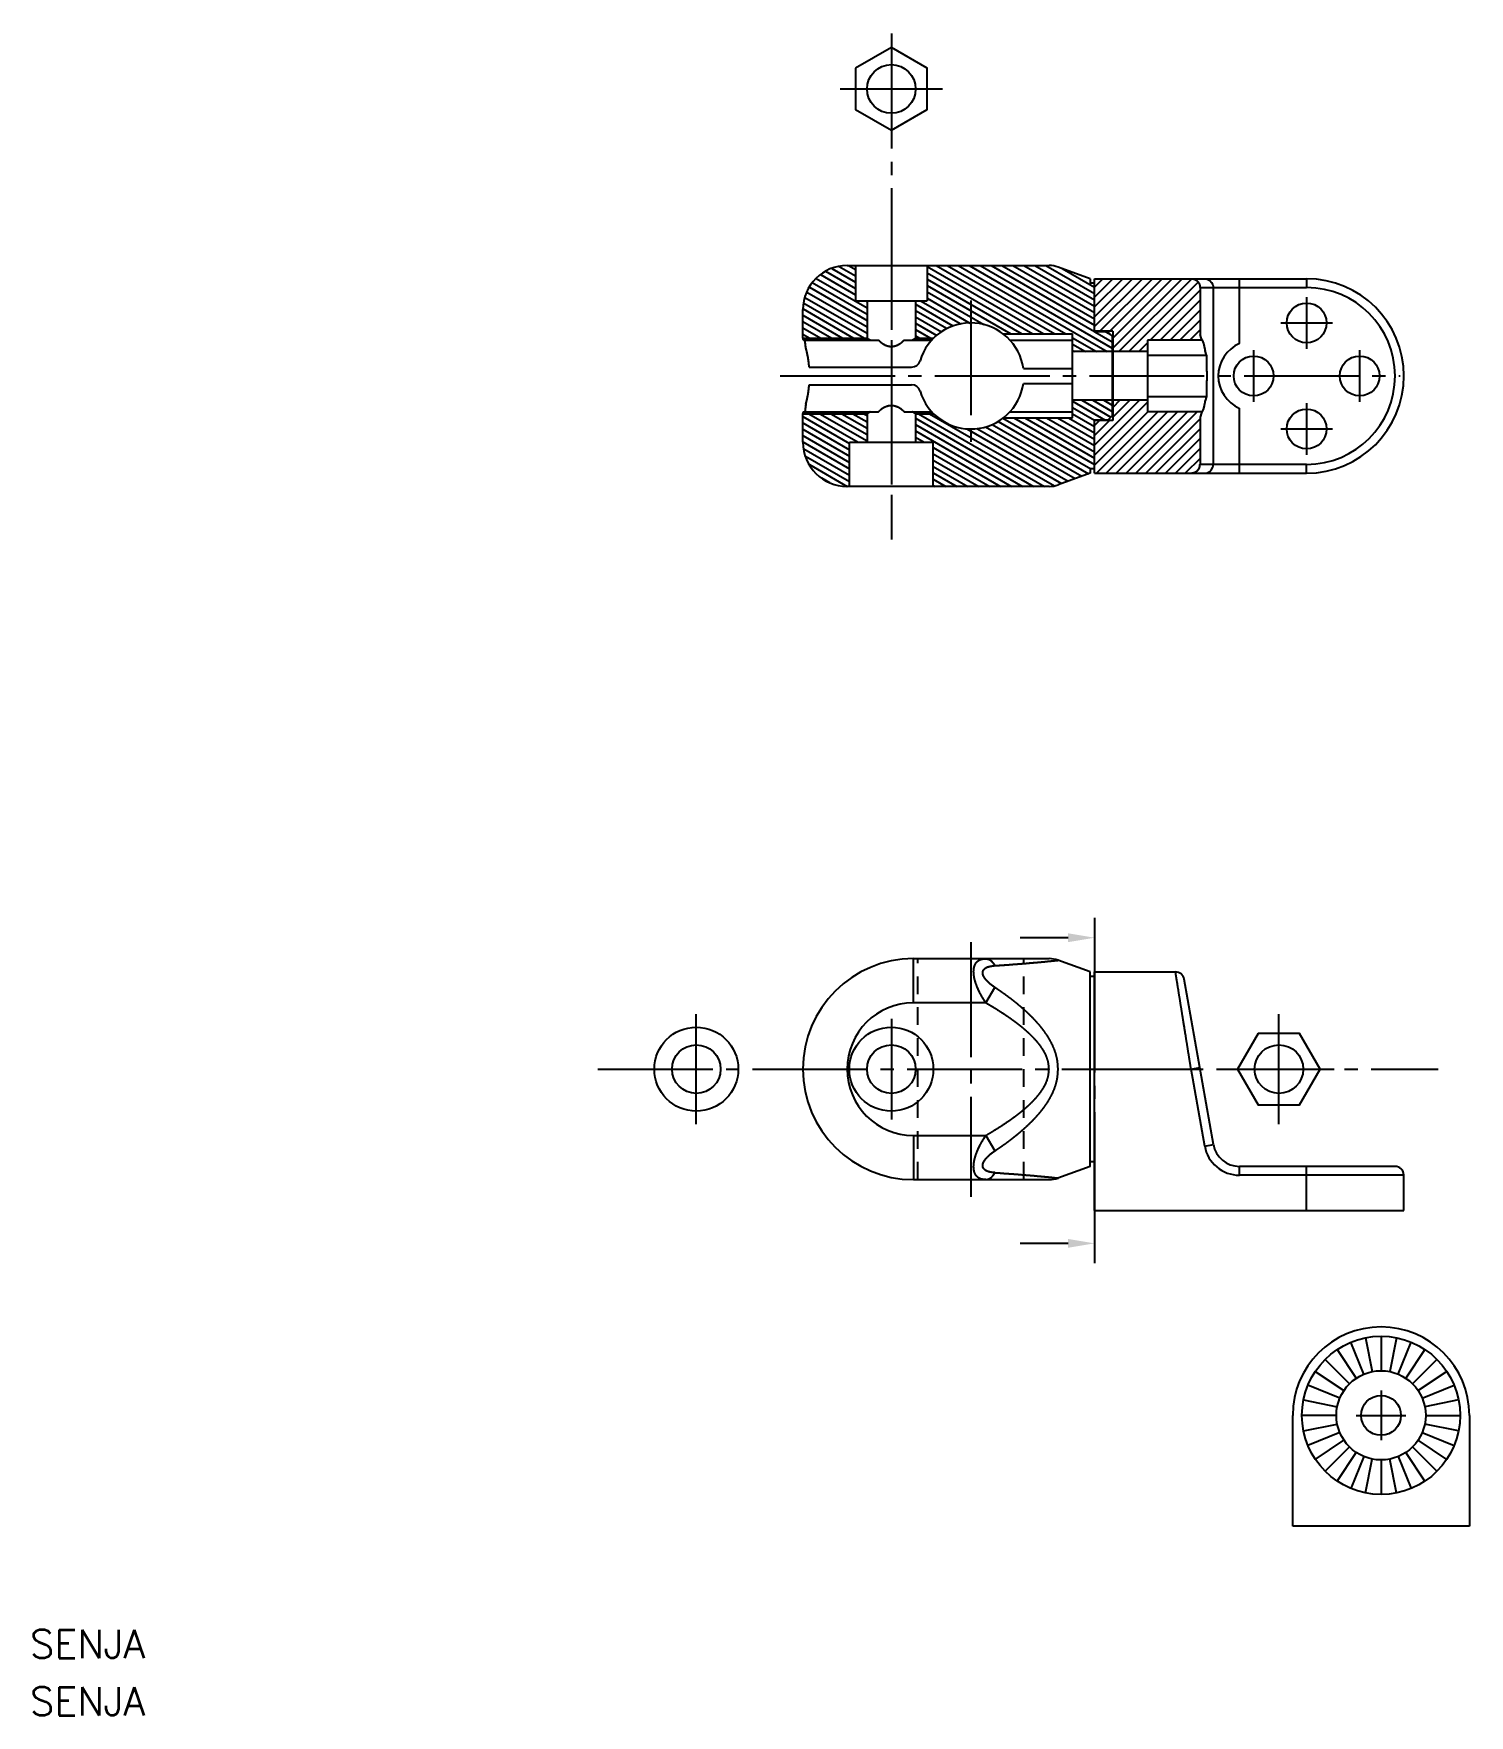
# Model space of a CAD drawing. Extents: x -21 to 142, y 71 to 261.
import ezdxf

# ---------------------------------------------------------------- set-up
doc = ezdxf.new("R2010")
doc.units = 0
doc.linetypes.add('CENTER', pattern=[17.5, 13, -1.5, 1.5, -1.5])
doc.linetypes.add('DASHED', pattern=[3.5, 2, -1.5])
doc.layers.get('0').update_dxf_attribs({"linetype": 'CONTINUOUS'})
doc.layers.add('CENTER', color=1, linetype='CENTER')
doc.layers.add('寸法線', color=7, linetype='CONTINUOUS')
doc.styles.get("Standard").update_dxf_attribs({"font": 'txt.shx', "bigfont": '@extfont2.shx'})

msp = doc.modelspace()

# ---------------------------------------------------------------- texts
at = {"layer": '寸法線', "color": 7, "linetype": 'CONTINUOUS'}
for p in [(-20.94, 77.03), (-20.94, 70.55)]:
    msp.add_text('SENJA', height=3.2, dxfattribs=at).set_placement(p)

# ---------------------------------------------------------------- blocks, each defined once
blk = doc.blocks.new('*U2')
blk.add_lwpolyline([(96.54, 123.96), (91.12, 123.96)])
blk.add_solid([(96.54, 124.46), (99.54, 123.96), (96.54, 123.46)])
blk = doc.blocks.new('*U3')
blk.add_lwpolyline([(96.54, 158.54), (91.12, 158.54)])
blk.add_solid([(96.54, 159.04), (99.54, 158.54), (96.54, 158.04)])

# ---------------------------------------------------------------- linework, layer by layer
at = {"color": 3, "linetype": 'CONTINUOUS'}
for p, q in [((69.8, 234.26), (72.49, 232.7)), ((70.62, 234.5), (72.49, 233.42)), ((71.68, 234.6), (72.49, 234.14)), ((80.59, 234.48), (93.8, 226.85)), ((81.61, 234.6), (95.04, 226.85)), ((82.85, 234.6), (96.28, 226.85)), ((84.1, 234.6), (100.98, 224.85)), ((85.34, 234.6), (101.54, 225.25)), ((86.58, 234.6), (99.54, 227.12)), ((87.82, 234.6), (99.54, 227.84)), ((89.06, 234.6), (99.54, 228.55)), ((90.3, 234.6), (99.54, 229.27)), ((91.54, 234.6), (99.54, 229.99)), ((92.79, 234.6), (99.54, 230.7)), ((94.03, 234.6), (99.54, 231.42)), ((95.87, 234.26), (99.54, 232.14)), ((67.59, 232.66), (73.79, 229.09)), ((68.03, 233.12), (73.79, 229.8)), ((68.51, 233.57), (72.49, 231.27)), ((69.1, 233.94), (72.49, 231.99)), ((80.59, 233.76), (92.55, 226.85)), ((80.59, 233.04), (91.31, 226.85)), ((80.59, 232.33), (90.07, 226.85)), ((100.49, 233.1), (99.54, 232.15)), ((101.61, 233.1), (99.54, 231.03)), ((102.72, 233.1), (99.54, 229.92)), ((103.84, 233.1), (99.54, 228.8)), ((104.96, 233.1), (99.54, 227.68)), ((106.08, 233.1), (100.13, 227.15)), ((107.2, 233.1), (101.25, 227.15)), ((108.32, 233.1), (101.59, 226.37)), ((109.44, 233.1), (101.59, 225.25)), ((110.54, 233.09), (102.3, 224.85)), ((111.27, 232.7), (103.42, 224.85)), ((66.62, 230.35), (73.51, 226.38)), ((66.76, 230.99), (73.79, 226.93)), ((66.97, 231.59), (73.79, 227.65)), ((67.26, 232.14), (73.79, 228.37)), ((79.85, 230.6), (84.39, 227.98)), ((80.59, 231.61), (86.99, 227.91)), ((80.59, 230.89), (85.44, 228.09)), ((111.48, 231.79), (105.84, 226.15)), ((111.48, 230.67), (106.96, 226.15)), ((66.54, 228.97), (71.03, 226.38)), ((66.55, 229.68), (72.27, 226.38)), ((79.29, 230.21), (83.51, 227.77)), ((79.29, 229.49), (82.84, 227.45)), ((79.29, 228.78), (82.2, 227.1)), ((111.48, 229.55), (108.08, 226.15)), ((111.48, 228.43), (109.2, 226.15)), ((66.54, 228.25), (69.79, 226.38)), ((66.54, 227.54), (68.55, 226.38)), ((66.54, 226.82), (67.31, 226.38)), ((79.29, 228.06), (81.68, 226.68)), ((79.29, 227.34), (80.96, 226.38)), ((79.29, 226.63), (79.72, 226.38)), ((111.48, 227.31), (110.32, 226.15)), ((97.04, 226.41), (99.74, 224.85)), ((105.54, 225.85), (104.54, 224.85)), ((97.04, 219.25), (100.75, 217.1)), ((98.1, 219.35), (101.39, 217.45)), ((99.34, 219.35), (101.54, 218.08)), ((104.63, 219.35), (99.54, 214.26)), ((105.54, 219.14), (99.54, 213.14)), ((100.58, 219.35), (101.54, 218.8)), ((102.4, 219.35), (101.59, 218.54)), ((103.52, 219.35), (101.59, 217.42)), ((66.54, 217.5), (71.79, 214.47)), ((67.22, 217.83), (72.8, 214.6)), ((68.46, 217.83), (73.79, 214.75)), ((69.7, 217.83), (73.79, 215.47)), ((70.94, 217.83), (73.79, 216.18)), ((72.18, 217.83), (73.79, 216.9)), ((73.43, 217.83), (73.79, 217.62)), ((79.29, 217.31), (92.64, 209.6)), ((79.63, 217.83), (93.88, 209.6)), ((80.87, 217.83), (95, 209.67)), ((88.62, 216.94), (98.85, 211.03)), ((89.17, 217.34), (99.1, 211.6)), ((90.39, 217.35), (99.54, 212.07)), ((91.63, 217.35), (99.54, 212.78)), ((92.87, 217.35), (99.54, 213.5)), ((94.11, 217.35), (99.54, 214.22)), ((95.35, 217.35), (99.54, 214.94)), ((96.59, 217.35), (99.54, 215.65)), ((97.04, 218.53), (99.54, 217.09)), ((97.04, 217.81), (99.54, 216.37)), ((105.54, 218.02), (99.54, 212.02)), ((100.1, 217.05), (99.54, 216.49)), ((101.22, 217.05), (99.54, 215.37)), ((106.69, 218.05), (99.74, 211.1)), ((107.81, 218.05), (100.86, 211.1)), ((108.93, 218.05), (101.98, 211.1)), ((110.05, 218.05), (103.1, 211.1)), ((111.16, 218.05), (104.21, 211.1)), ((111.48, 217.25), (105.33, 211.1)), ((66.54, 216.79), (71.79, 213.75)), ((66.54, 216.07), (71.79, 213.04)), ((66.54, 215.35), (71.79, 212.32)), ((79.29, 216.59), (91.4, 209.6)), ((79.29, 215.88), (90.15, 209.6)), ((79.29, 215.16), (80.25, 214.6)), ((85.08, 216.11), (95.8, 209.92)), ((86.29, 216.13), (96.56, 210.2)), ((87.18, 216.34), (97.33, 210.48)), ((87.94, 216.61), (98.09, 210.76)), ((111.48, 216.13), (106.45, 211.1)), ((66.54, 214.64), (71.79, 211.6)), ((66.62, 213.87), (71.79, 210.89)), ((81.29, 214), (88.91, 209.6)), ((81.29, 213.29), (87.67, 209.6)), ((111.48, 215.01), (107.57, 211.1)), ((111.48, 213.89), (108.69, 211.1)), ((66.82, 213.04), (71.79, 210.17)), ((67.26, 212.07), (71.53, 209.6)), ((81.29, 212.57), (86.43, 209.6)), ((81.29, 211.85), (85.19, 209.6)), ((111.48, 212.77), (109.81, 211.1)), ((68.63, 210.56), (69.53, 210.04)), ((81.29, 211.14), (83.95, 209.6)), ((81.29, 210.42), (82.71, 209.6)), ((81.29, 209.7), (81.46, 209.6))]:
    msp.add_line(p, q, dxfattribs=at)
at = {"color": 7, "linetype": 'CONTINUOUS'}
for p, q in [((71.54, 234.6), (94.39, 234.6)), ((72.49, 234.6), (72.49, 230.6)), ((80.59, 234.6), (80.59, 230.6)), ((99.04, 233.1), (95.41, 234.42)), ((99.04, 233.1), (99.04, 232.6)), ((99.54, 232.6), (99.04, 232.6)), ((99.54, 227.1), (99.54, 233.1)), ((99.54, 233.1), (123.54, 233.1)), ((115.94, 225.77), (115.94, 233.1)), ((123.54, 233.1), (123.54, 232.1)), ((72.49, 230.6), (80.59, 230.6)), ((73.64, 230.6), (73.79, 230.52)), ((73.79, 230.6), (73.79, 226.38)), ((79.29, 230.6), (79.29, 226.38)), ((111.48, 232.1), (123.54, 232.1)), ((111.48, 232.1), (111.48, 226.78)), ((112.98, 212.1), (112.98, 232.1)), ((66.54, 226.38), (66.54, 229.6)), ((89.2, 226.85), (97.04, 226.85)), ((97.04, 217.35), (97.04, 226.85)), ((101.59, 227.15), (99.54, 227.15)), ((101.04, 227.1), (99.54, 227.1)), ((99.57, 227.1), (101.54, 225.96)), ((100.81, 227.1), (101.35, 226.79)), ((101.54, 226.6), (101.04, 227.1)), ((101.54, 226.6), (101.54, 217.6)), ((101.59, 227.15), (101.59, 217.05)), ((111.63, 226.29), (111.48, 226.78)), ((66.54, 226.38), (73.79, 226.38)), ((66.61, 226.15), (75.09, 226.15)), ((77.99, 226.15), (81.08, 226.15)), ((79.29, 226.38), (81.29, 226.38)), ((89.97, 226.15), (97.04, 226.15)), ((97.04, 225.7), (98.5, 224.85)), ((97.04, 224.98), (97.26, 224.85)), ((101.54, 224.85), (97.04, 224.85)), ((105.54, 224.85), (101.59, 224.85)), ((105.54, 226.15), (105.54, 218.02)), ((111.71, 226.15), (105.54, 226.15)), ((112.19, 224.44), (112.04, 224.93)), ((67.25, 223.1), (78.83, 223.1)), ((91.48, 222.94), (97.04, 222.94)), ((105.54, 224.44), (112.19, 224.44)), ((112.19, 224.44), (112.19, 223.47)), ((67.25, 221.1), (78.83, 221.1)), ((91.48, 221.26), (97.04, 221.26)), ((112.19, 220.73), (112.19, 219.76)), ((101.54, 219.35), (97.04, 219.35)), ((105.54, 219.35), (101.59, 219.35)), ((105.54, 219.76), (112.19, 219.76)), ((112.19, 219.76), (112.04, 219.28)), ((66.54, 214.6), (66.54, 217.83)), ((66.54, 217.83), (73.79, 217.83)), ((66.61, 218.05), (75.09, 218.05)), ((73.79, 217.83), (73.79, 214.6)), ((77.99, 218.05), (81.08, 218.05)), ((79.29, 217.83), (79.29, 214.6)), ((79.29, 217.83), (81.29, 217.83)), ((89.2, 217.35), (97.04, 217.35)), ((90, 218.05), (97.04, 218.05)), ((101.04, 217.1), (99.54, 217.1)), ((99.54, 211.1), (99.54, 217.1)), ((101.59, 217.05), (99.54, 217.05)), ((101.54, 217.6), (101.04, 217.1)), ((111.67, 218.05), (105.54, 218.05)), ((111.63, 217.91), (111.48, 217.43)), ((111.48, 217.43), (111.48, 212.1)), ((115.94, 211.1), (115.94, 218.44)), ((71.79, 209.6), (71.79, 214.6)), ((71.79, 214.6), (81.29, 214.6)), ((81.29, 209.6), (81.29, 214.6)), ((99.54, 211.6), (99.04, 211.6)), ((99.04, 211.6), (99.04, 211.1)), ((123.54, 212.1), (111.48, 212.1)), ((123.54, 211.1), (123.54, 212.1)), ((94.39, 209.6), (71.54, 209.6)), ((99.04, 211.1), (95.41, 209.78)), ((99.54, 211.1), (123.54, 211.1)), ((79.04, 151.17), (79.04, 156.17)), ((79.04, 156.17), (94.39, 156.17)), ((99.04, 154.67), (95.38, 156)), ((99.04, 132.67), (99.04, 154.67)), ((99.54, 154.17), (99.04, 154.17)), ((99.54, 127.67), (99.54, 154.67)), ((99.54, 154.67), (108.7, 154.67)), ((87.23, 151.17), (88.26, 152.91)), ((112.98, 135.15), (109.68, 153.84)), ((87.23, 151.17), (79.04, 151.17)), ((99.54, 143.67), (110.46, 143.67)), ((110.46, 143.67), (111.45, 143.84)), ((112, 134.97), (110.46, 143.67)), ((79.04, 136.17), (79.04, 131.17)), ((79.04, 136.17), (87.23, 136.17)), ((87.23, 136.17), (88.26, 134.42)), ((112, 134.97), (112.98, 135.15)), ((99.04, 132.67), (95.38, 131.34)), ((99.54, 133.17), (99.04, 133.17)), ((133.54, 132.67), (115.94, 132.67)), ((115.94, 131.67), (115.94, 132.67)), ((134.54, 131.67), (115.94, 131.67)), ((123.54, 127.67), (123.54, 132.67)), ((134.54, 127.67), (134.54, 131.67)), ((79.04, 131.17), (94.39, 131.17)), ((99.54, 127.67), (134.54, 127.67)), ((130.02, 109.16), (128.53, 112.77)), ((130.21, 113.28), (130.97, 109.45)), ((131.96, 113.45), (131.96, 109.55)), ((133.7, 113.28), (132.94, 109.45)), ((133.89, 109.16), (135.38, 112.77)), ((128.38, 108.07), (125.63, 110.83)), ((126.98, 111.94), (129.15, 108.7)), ((136.93, 111.94), (134.76, 108.7)), ((135.53, 108.07), (138.28, 110.83)), ((124.51, 109.47), (127.76, 107.3)), ((139.4, 109.47), (136.15, 107.3)), ((127.29, 106.43), (123.69, 107.92)), ((136.62, 106.43), (140.22, 107.92)), ((123.18, 106.24), (127, 105.48)), ((140.73, 106.24), (136.91, 105.48)), ((121.96, 91.96), (121.96, 104.5)), ((126.91, 104.5), (123.01, 104.5)), ((123.18, 102.75), (127, 103.51)), ((140.73, 102.75), (136.91, 103.51)), ((137.01, 104.5), (140.91, 104.5)), ((141.96, 104.5), (141.96, 91.96)), ((127.29, 102.56), (123.69, 101.07)), ((124.51, 99.52), (127.76, 101.69)), ((128.38, 100.93), (125.63, 98.17)), ((135.53, 100.93), (138.28, 98.17)), ((139.4, 99.52), (136.15, 101.69)), ((136.62, 102.56), (140.22, 101.07)), ((126.98, 97.06), (129.15, 100.3)), ((130.02, 99.83), (128.53, 96.23)), ((130.21, 95.72), (130.97, 99.54)), ((131.96, 99.45), (131.96, 95.55)), ((133.7, 95.72), (132.94, 99.54)), ((133.89, 99.83), (135.38, 96.23)), ((136.93, 97.06), (134.76, 100.3)), ((141.96, 91.96), (121.96, 91.96))]:
    msp.add_line(p, q, dxfattribs=at)
for p, q in [((99.54, 160.78), (99.54, 156.3)), ((99.54, 126.19), (99.54, 121.72))]:
    msp.add_line(p, q)
at = {"color": 3, "linetype": 'DASHED'}
for p, q in [((79.54, 131.17), (79.54, 156.17)), ((91.54, 131.17), (91.54, 156.17))]:
    msp.add_line(p, q, dxfattribs=at)
for points in [[(72.49, 256.91), (72.49, 252.23), (76.54, 249.89), (80.59, 252.23), (80.59, 256.91), (76.54, 259.25)], [(118.06, 147.72), (115.72, 143.67), (118.06, 139.62), (122.74, 139.62), (125.08, 143.67), (122.74, 147.72)]]:
    msp.add_lwpolyline(points, close=True)
at = {"color": 7, "linetype": 'CONTINUOUS'}
for points in [[(112, 233.1), (112.3, 233.05), (112.57, 232.91), (112.79, 232.69), (112.93, 232.41), (112.98, 232.1)], [(112, 211.1), (112.3, 211.15), (112.57, 211.29), (112.79, 211.51), (112.93, 211.79), (112.98, 212.1)]]:
    msp.add_lwpolyline(points, dxfattribs=at)
at = {"color": 7}
for points in [[(110.46, 233.1, 0), (110.47, 233.1, 0), (110.47, 233.1, 0), (110.48, 233.1, 0), (110.49, 233.1, 0), (110.49, 233.1, 0), (110.5, 233.1, 0), (110.51, 233.1, 0), (110.51, 233.1, 0), (110.52, 233.1, 0), (110.53, 233.1, 0), (110.53, 233.1, 0), (110.54, 233.09, 0), (110.54, 233.09, 0), (110.55, 233.09, 0), (110.56, 233.09, 0), (110.56, 233.09, 0), (110.57, 233.09, 0), (110.57, 233.09, 0), (110.58, 233.09, 0), (110.59, 233.09, 0), (110.59, 233.09, 0), (110.6, 233.09, 0), (110.61, 233.09, 0), (110.61, 233.09, 0), (110.62, 233.09, 0), (110.62, 233.09, 0), (110.63, 233.08, 0), (110.64, 233.08, 0), (110.64, 233.08, 0), (110.65, 233.08, 0), (110.65, 233.08, 0), (110.66, 233.08, 0), (110.67, 233.08, 0), (110.67, 233.08, 0), (110.68, 233.08, 0), (110.68, 233.07, 0), (110.69, 233.07, 0), (110.7, 233.07, 0), (110.7, 233.07, 0), (110.71, 233.07, 0), (110.72, 233.07, 0), (110.72, 233.07, 0), (110.73, 233.07, 0), (110.73, 233.06, 0), (110.74, 233.06, 0), (110.75, 233.06, 0), (110.75, 233.06, 0), (110.76, 233.06, 0), (110.76, 233.06, 0), (110.77, 233.06, 0), (110.77, 233.05, 0), (110.78, 233.05, 0), (110.79, 233.05, 0), (110.79, 233.05, 0), (110.8, 233.05, 0), (110.8, 233.04, 0), (110.81, 233.04, 0), (110.82, 233.04, 0), (110.82, 233.04, 0), (110.83, 233.04, 0), (110.83, 233.03, 0), (110.84, 233.03, 0), (110.84, 233.03, 0), (110.85, 233.03, 0), (110.86, 233.03, 0), (110.86, 233.02, 0), (110.87, 233.02, 0), (110.87, 233.02, 0), (110.88, 233.01, 0), (110.89, 233.01, 0), (110.89, 233.01, 0), (110.9, 233.01, 0), (110.9, 233, 0), (110.91, 233, 0), (110.91, 233, 0), (110.92, 233, 0), (110.92, 232.99, 0), (110.93, 232.99, 0), (110.94, 232.99, 0), (110.94, 232.99, 0), (110.95, 232.98, 0), (110.95, 232.98, 0), (110.96, 232.98, 0), (110.96, 232.97, 0), (110.97, 232.97, 0), (110.97, 232.97, 0), (110.98, 232.96, 0), (110.98, 232.96, 0), (110.99, 232.96, 0), (110.99, 232.96, 0), (111, 232.95, 0), (111, 232.95, 0), (111.01, 232.94, 0), (111.02, 232.94, 0), (111.02, 232.94, 0), (111.03, 232.93, 0), (111.03, 232.93, 0), (111.04, 232.93, 0), (111.04, 232.92, 0), (111.05, 232.92, 0), (111.05, 232.92, 0), (111.06, 232.91, 0), (111.06, 232.91, 0), (111.07, 232.91, 0), (111.07, 232.9, 0), (111.08, 232.9, 0), (111.08, 232.9, 0), (111.09, 232.89, 0), (111.09, 232.89, 0), (111.1, 232.88, 0), (111.1, 232.88, 0), (111.11, 232.88, 0), (111.11, 232.87, 0), (111.12, 232.87, 0), (111.12, 232.86, 0), (111.12, 232.86, 0), (111.13, 232.85, 0), (111.13, 232.85, 0), (111.14, 232.85, 0), (111.14, 232.84, 0), (111.15, 232.84, 0), (111.15, 232.84, 0), (111.16, 232.83, 0), (111.16, 232.83, 0), (111.17, 232.82, 0), (111.17, 232.82, 0), (111.17, 232.81, 0), (111.18, 232.81, 0), (111.18, 232.81, 0), (111.19, 232.8, 0), (111.19, 232.8, 0), (111.2, 232.79, 0), (111.2, 232.79, 0), (111.21, 232.78, 0), (111.21, 232.78, 0), (111.21, 232.77, 0), (111.22, 232.77, 0), (111.22, 232.76, 0), (111.23, 232.76, 0), (111.23, 232.75, 0), (111.23, 232.75, 0), (111.24, 232.75, 0), (111.24, 232.74, 0), (111.25, 232.74, 0), (111.25, 232.73, 0), (111.25, 232.73, 0), (111.26, 232.72, 0), (111.26, 232.72, 0), (111.27, 232.71, 0), (111.27, 232.71, 0), (111.27, 232.7, 0), (111.28, 232.7, 0), (111.28, 232.69, 0), (111.29, 232.69, 0), (111.29, 232.68, 0), (111.29, 232.68, 0), (111.3, 232.67, 0), (111.3, 232.67, 0), (111.3, 232.66, 0), (111.31, 232.66, 0), (111.31, 232.65, 0), (111.31, 232.65, 0), (111.32, 232.64, 0), (111.32, 232.64, 0), (111.33, 232.63, 0), (111.33, 232.63, 0), (111.33, 232.62, 0), (111.33, 232.62, 0), (111.34, 232.61, 0), (111.34, 232.6, 0), (111.34, 232.6, 0), (111.35, 232.59, 0), (111.35, 232.59, 0), (111.35, 232.58, 0), (111.36, 232.58, 0), (111.36, 232.57, 0), (111.36, 232.57, 0), (111.37, 232.56, 0), (111.37, 232.56, 0), (111.37, 232.55, 0), (111.37, 232.54, 0), (111.38, 232.54, 0), (111.38, 232.53, 0), (111.38, 232.53, 0), (111.39, 232.52, 0), (111.39, 232.52, 0), (111.39, 232.51, 0), (111.39, 232.51, 0), (111.4, 232.5, 0), (111.4, 232.49, 0), (111.4, 232.49, 0), (111.4, 232.48, 0), (111.41, 232.48, 0), (111.41, 232.47, 0), (111.41, 232.47, 0), (111.41, 232.46, 0), (111.41, 232.45, 0), (111.42, 232.45, 0), (111.42, 232.44, 0), (111.42, 232.44, 0), (111.42, 232.43, 0), (111.42, 232.43, 0), (111.43, 232.42, 0), (111.43, 232.41, 0), (111.43, 232.41, 0), (111.43, 232.4, 0), (111.43, 232.4, 0), (111.44, 232.39, 0), (111.44, 232.38, 0), (111.44, 232.38, 0), (111.44, 232.37, 0), (111.44, 232.37, 0), (111.44, 232.36, 0), (111.44, 232.35, 0), (111.44, 232.35, 0), (111.45, 232.34, 0), (111.45, 232.34, 0), (111.45, 232.33, 0), (111.45, 232.32, 0), (111.45, 232.32, 0), (111.45, 232.31, 0), (111.45, 232.31, 0), (111.45, 232.3, 0), (111.46, 232.29, 0), (111.46, 232.29, 0), (111.46, 232.28, 0), (111.46, 232.28, 0), (111.46, 232.27, 0), (111.46, 232.26, 0), (111.46, 232.26, 0), (111.46, 232.25, 0), (111.46, 232.24, 0), (111.46, 232.24, 0), (111.47, 232.23, 0), (111.47, 232.23, 0), (111.47, 232.22, 0), (111.47, 232.21, 0), (111.47, 232.21, 0), (111.47, 232.2, 0), (111.47, 232.19, 0), (111.47, 232.19, 0), (111.47, 232.18, 0), (111.47, 232.18, 0), (111.47, 232.17, 0), (111.47, 232.16, 0), (111.47, 232.16, 0), (111.47, 232.15, 0), (111.47, 232.15, 0), (111.47, 232.14, 0), (111.47, 232.13, 0), (111.48, 232.13, 0), (111.48, 232.12, 0), (111.48, 232.11, 0), (111.48, 232.11, 0), (111.48, 232.1, 0)], [(66.61, 226.15, 0), (66.61, 226.15, 0), (66.61, 226.15, 0), (66.61, 226.16, 0), (66.61, 226.16, 0), (66.61, 226.16, 0), (66.61, 226.16, 0), (66.61, 226.16, 0), (66.61, 226.16, 0), (66.61, 226.16, 0), (66.61, 226.16, 0), (66.61, 226.16, 0), (66.61, 226.17, 0), (66.61, 226.17, 0), (66.61, 226.17, 0), (66.61, 226.17, 0), (66.61, 226.17, 0), (66.61, 226.17, 0), (66.61, 226.17, 0), (66.61, 226.17, 0), (66.61, 226.18, 0), (66.61, 226.18, 0), (66.61, 226.18, 0), (66.6, 226.18, 0), (66.6, 226.18, 0), (66.6, 226.18, 0), (66.6, 226.18, 0), (66.6, 226.18, 0), (66.6, 226.19, 0), (66.6, 226.19, 0), (66.6, 226.19, 0), (66.6, 226.19, 0), (66.6, 226.19, 0), (66.6, 226.19, 0), (66.6, 226.19, 0), (66.6, 226.19, 0), (66.6, 226.19, 0), (66.6, 226.2, 0), (66.6, 226.2, 0), (66.6, 226.2, 0), (66.6, 226.2, 0), (66.6, 226.2, 0), (66.6, 226.2, 0), (66.6, 226.2, 0), (66.6, 226.2, 0), (66.6, 226.21, 0), (66.6, 226.21, 0), (66.6, 226.21, 0), (66.6, 226.21, 0), (66.59, 226.21, 0), (66.59, 226.21, 0), (66.59, 226.21, 0), (66.59, 226.21, 0), (66.59, 226.21, 0), (66.59, 226.22, 0), (66.59, 226.22, 0), (66.59, 226.22, 0), (66.59, 226.22, 0), (66.59, 226.22, 0), (66.59, 226.22, 0), (66.59, 226.22, 0), (66.59, 226.22, 0), (66.59, 226.22, 0), (66.59, 226.23, 0), (66.59, 226.23, 0), (66.59, 226.23, 0), (66.59, 226.23, 0), (66.59, 226.23, 0), (66.59, 226.23, 0), (66.59, 226.23, 0), (66.59, 226.23, 0), (66.59, 226.24, 0), (66.59, 226.24, 0), (66.59, 226.24, 0), (66.58, 226.24, 0), (66.58, 226.24, 0), (66.58, 226.24, 0), (66.58, 226.24, 0), (66.58, 226.24, 0), (66.58, 226.25, 0), (66.58, 226.25, 0), (66.58, 226.25, 0), (66.58, 226.25, 0), (66.58, 226.25, 0), (66.58, 226.25, 0), (66.58, 226.25, 0), (66.58, 226.25, 0), (66.58, 226.25, 0), (66.58, 226.26, 0), (66.58, 226.26, 0), (66.58, 226.26, 0), (66.58, 226.26, 0), (66.58, 226.26, 0), (66.58, 226.26, 0), (66.58, 226.26, 0), (66.58, 226.26, 0), (66.58, 226.26, 0), (66.58, 226.27, 0), (66.58, 226.27, 0), (66.58, 226.27, 0), (66.57, 226.27, 0), (66.57, 226.27, 0), (66.57, 226.27, 0), (66.57, 226.27, 0), (66.57, 226.28, 0), (66.57, 226.28, 0), (66.57, 226.28, 0), (66.57, 226.28, 0), (66.57, 226.28, 0), (66.57, 226.28, 0), (66.57, 226.28, 0), (66.57, 226.28, 0), (66.57, 226.28, 0), (66.57, 226.28, 0), (66.57, 226.29, 0), (66.57, 226.29, 0), (66.57, 226.29, 0), (66.57, 226.29, 0), (66.57, 226.29, 0), (66.57, 226.29, 0), (66.57, 226.29, 0), (66.57, 226.29, 0), (66.57, 226.3, 0), (66.57, 226.3, 0), (66.57, 226.3, 0), (66.56, 226.3, 0), (66.56, 226.3, 0), (66.56, 226.3, 0), (66.56, 226.3, 0), (66.56, 226.3, 0), (66.56, 226.31, 0), (66.56, 226.31, 0), (66.56, 226.31, 0), (66.56, 226.31, 0), (66.56, 226.31, 0), (66.56, 226.31, 0), (66.56, 226.31, 0), (66.56, 226.31, 0), (66.56, 226.31, 0), (66.56, 226.32, 0), (66.56, 226.32, 0), (66.56, 226.32, 0), (66.56, 226.32, 0), (66.56, 226.32, 0), (66.56, 226.32, 0), (66.56, 226.32, 0), (66.56, 226.32, 0), (66.56, 226.32, 0), (66.56, 226.33, 0), (66.56, 226.33, 0), (66.56, 226.33, 0), (66.55, 226.33, 0), (66.55, 226.33, 0), (66.55, 226.33, 0), (66.55, 226.33, 0), (66.55, 226.34, 0), (66.55, 226.34, 0), (66.55, 226.34, 0), (66.55, 226.34, 0), (66.55, 226.34, 0), (66.55, 226.34, 0), (66.55, 226.34, 0), (66.55, 226.34, 0), (66.55, 226.34, 0), (66.55, 226.34, 0), (66.55, 226.35, 0), (66.55, 226.35, 0), (66.55, 226.35, 0), (66.55, 226.35, 0), (66.55, 226.35, 0), (66.55, 226.35, 0), (66.55, 226.35, 0), (66.55, 226.35, 0), (66.55, 226.36, 0), (66.55, 226.36, 0), (66.55, 226.36, 0), (66.54, 226.36, 0), (66.54, 226.36, 0), (66.54, 226.36, 0), (66.54, 226.36, 0), (66.54, 226.36, 0), (66.54, 226.37, 0), (66.54, 226.37, 0), (66.54, 226.37, 0), (66.54, 226.37, 0), (66.54, 226.37, 0), (66.54, 226.37, 0), (66.54, 226.37, 0), (66.54, 226.37, 0), (66.54, 226.38, 0), (66.54, 226.38, 0), (66.54, 226.38, 0)], [(66.86, 225.31, 0), (66.86, 225.32, 0), (66.86, 225.32, 0), (66.86, 225.33, 0), (66.86, 225.33, 0), (66.86, 225.34, 0), (66.86, 225.34, 0), (66.86, 225.35, 0), (66.86, 225.35, 0), (66.86, 225.36, 0), (66.85, 225.37, 0), (66.85, 225.37, 0), (66.85, 225.38, 0), (66.85, 225.38, 0), (66.85, 225.39, 0), (66.85, 225.39, 0), (66.85, 225.4, 0), (66.85, 225.4, 0), (66.85, 225.41, 0), (66.85, 225.41, 0), (66.85, 225.42, 0), (66.85, 225.42, 0), (66.85, 225.43, 0), (66.85, 225.43, 0), (66.84, 225.44, 0), (66.84, 225.44, 0), (66.84, 225.45, 0), (66.84, 225.46, 0), (66.84, 225.46, 0), (66.84, 225.47, 0), (66.84, 225.47, 0), (66.84, 225.48, 0), (66.84, 225.48, 0), (66.84, 225.49, 0), (66.84, 225.49, 0), (66.84, 225.5, 0), (66.84, 225.5, 0), (66.84, 225.51, 0), (66.84, 225.51, 0), (66.83, 225.52, 0), (66.83, 225.52, 0), (66.83, 225.53, 0), (66.83, 225.53, 0), (66.83, 225.54, 0), (66.83, 225.54, 0), (66.83, 225.55, 0), (66.83, 225.56, 0), (66.83, 225.56, 0), (66.83, 225.56, 0), (66.83, 225.57, 0), (66.83, 225.58, 0), (66.83, 225.58, 0), (66.83, 225.59, 0), (66.83, 225.59, 0), (66.82, 225.6, 0), (66.82, 225.6, 0), (66.82, 225.61, 0), (66.82, 225.61, 0), (66.82, 225.62, 0), (66.82, 225.62, 0), (66.82, 225.63, 0), (66.82, 225.63, 0), (66.82, 225.64, 0), (66.82, 225.65, 0), (66.82, 225.65, 0), (66.82, 225.66, 0), (66.82, 225.66, 0), (66.82, 225.67, 0), (66.82, 225.67, 0), (66.81, 225.68, 0), (66.81, 225.68, 0), (66.81, 225.69, 0), (66.81, 225.69, 0), (66.81, 225.7, 0), (66.81, 225.7, 0), (66.81, 225.71, 0), (66.81, 225.71, 0), (66.81, 225.72, 0), (66.81, 225.72, 0), (66.81, 225.73, 0), (66.81, 225.73, 0), (66.81, 225.74, 0), (66.81, 225.75, 0), (66.81, 225.75, 0), (66.81, 225.76, 0), (66.8, 225.76, 0), (66.8, 225.77, 0), (66.8, 225.77, 0), (66.8, 225.78, 0), (66.8, 225.78, 0), (66.8, 225.79, 0), (66.8, 225.79, 0), (66.8, 225.8, 0), (66.8, 225.8, 0), (66.8, 225.81, 0), (66.8, 225.81, 0), (66.8, 225.82, 0), (66.8, 225.82, 0), (66.8, 225.83, 0), (66.8, 225.84, 0), (66.79, 225.84, 0), (66.79, 225.84, 0), (66.79, 225.85, 0), (66.79, 225.86, 0), (66.79, 225.86, 0), (66.79, 225.87, 0), (66.79, 225.87, 0), (66.79, 225.88, 0), (66.79, 225.88, 0), (66.79, 225.89, 0), (66.79, 225.89, 0), (66.79, 225.9, 0), (66.79, 225.9, 0), (66.79, 225.91, 0), (66.79, 225.91, 0), (66.79, 225.92, 0), (66.79, 225.93, 0), (66.78, 225.93, 0), (66.78, 225.94, 0), (66.78, 225.94, 0), (66.78, 225.95, 0), (66.78, 225.95, 0), (66.78, 225.96, 0), (66.78, 225.96, 0), (66.78, 225.97, 0), (66.78, 225.97, 0), (66.78, 225.98, 0), (66.78, 225.98, 0), (66.78, 225.99, 0), (66.78, 225.99, 0), (66.78, 226, 0), (66.78, 226, 0), (66.78, 226.01, 0), (66.77, 226.01, 0), (66.77, 226.02, 0), (66.77, 226.03, 0), (66.77, 226.03, 0), (66.77, 226.04, 0), (66.77, 226.04, 0), (66.77, 226.05, 0), (66.77, 226.05, 0), (66.77, 226.06, 0), (66.77, 226.06, 0), (66.77, 226.07, 0), (66.77, 226.07, 0), (66.77, 226.08, 0), (66.77, 226.08, 0), (66.77, 226.09, 0), (66.77, 226.09, 0), (66.77, 226.1, 0), (66.76, 226.1, 0), (66.76, 226.11, 0), (66.76, 226.12, 0), (66.76, 226.12, 0), (66.76, 226.12, 0), (66.76, 226.13, 0), (66.76, 226.14, 0), (66.76, 226.14, 0), (66.76, 226.15, 0), (66.76, 226.15, 0)], [(67.25, 223.1, 0), (67.25, 223.11, 0), (67.25, 223.12, 0), (67.25, 223.14, 0), (67.24, 223.15, 0), (67.24, 223.16, 0), (67.24, 223.17, 0), (67.24, 223.18, 0), (67.24, 223.2, 0), (67.24, 223.21, 0), (67.24, 223.22, 0), (67.24, 223.23, 0), (67.23, 223.24, 0), (67.23, 223.25, 0), (67.23, 223.27, 0), (67.23, 223.28, 0), (67.23, 223.29, 0), (67.23, 223.3, 0), (67.23, 223.31, 0), (67.23, 223.32, 0), (67.22, 223.34, 0), (67.22, 223.35, 0), (67.22, 223.36, 0), (67.22, 223.37, 0), (67.22, 223.38, 0), (67.22, 223.39, 0), (67.22, 223.41, 0), (67.22, 223.42, 0), (67.21, 223.43, 0), (67.21, 223.44, 0), (67.21, 223.45, 0), (67.21, 223.47, 0), (67.21, 223.48, 0), (67.21, 223.49, 0), (67.21, 223.5, 0), (67.21, 223.51, 0), (67.2, 223.52, 0), (67.2, 223.53, 0), (67.2, 223.55, 0), (67.2, 223.56, 0), (67.2, 223.57, 0), (67.2, 223.58, 0), (67.2, 223.59, 0), (67.19, 223.6, 0), (67.19, 223.62, 0), (67.19, 223.63, 0), (67.19, 223.64, 0), (67.19, 223.65, 0), (67.19, 223.66, 0), (67.19, 223.68, 0), (67.18, 223.69, 0), (67.18, 223.7, 0), (67.18, 223.71, 0), (67.18, 223.72, 0), (67.18, 223.73, 0), (67.18, 223.75, 0), (67.17, 223.76, 0), (67.17, 223.77, 0), (67.17, 223.78, 0), (67.17, 223.79, 0), (67.17, 223.8, 0), (67.17, 223.81, 0), (67.17, 223.83, 0), (67.16, 223.84, 0), (67.16, 223.85, 0), (67.16, 223.86, 0), (67.16, 223.87, 0), (67.16, 223.88, 0), (67.16, 223.9, 0), (67.15, 223.91, 0), (67.15, 223.92, 0), (67.15, 223.93, 0), (67.15, 223.94, 0), (67.15, 223.95, 0), (67.15, 223.97, 0), (67.14, 223.98, 0), (67.14, 223.99, 0), (67.14, 224, 0), (67.14, 224.01, 0), (67.14, 224.02, 0), (67.13, 224.04, 0), (67.13, 224.05, 0), (67.13, 224.06, 0), (67.13, 224.07, 0), (67.13, 224.08, 0), (67.13, 224.09, 0), (67.12, 224.1, 0), (67.12, 224.12, 0), (67.12, 224.13, 0), (67.12, 224.14, 0), (67.12, 224.15, 0), (67.11, 224.16, 0), (67.11, 224.18, 0), (67.11, 224.19, 0), (67.11, 224.2, 0), (67.11, 224.21, 0), (67.1, 224.22, 0), (67.1, 224.23, 0), (67.1, 224.25, 0), (67.1, 224.26, 0), (67.1, 224.27, 0), (67.09, 224.28, 0), (67.09, 224.29, 0), (67.09, 224.3, 0), (67.09, 224.31, 0), (67.08, 224.33, 0), (67.08, 224.34, 0), (67.08, 224.35, 0), (67.08, 224.36, 0), (67.08, 224.37, 0), (67.07, 224.38, 0), (67.07, 224.4, 0), (67.07, 224.41, 0), (67.07, 224.42, 0), (67.06, 224.43, 0), (67.06, 224.44, 0), (67.06, 224.45, 0), (67.06, 224.46, 0), (67.06, 224.48, 0), (67.05, 224.49, 0), (67.05, 224.5, 0), (67.05, 224.51, 0), (67.05, 224.52, 0), (67.04, 224.53, 0), (67.04, 224.54, 0), (67.04, 224.56, 0), (67.04, 224.57, 0), (67.03, 224.58, 0), (67.03, 224.59, 0), (67.03, 224.6, 0), (67.03, 224.61, 0), (67.02, 224.63, 0), (67.02, 224.64, 0), (67.02, 224.65, 0), (67.02, 224.66, 0), (67.01, 224.67, 0), (67.01, 224.68, 0), (67.01, 224.69, 0), (67.01, 224.71, 0), (67, 224.72, 0), (67, 224.73, 0), (67, 224.74, 0), (67, 224.75, 0), (66.99, 224.76, 0), (66.99, 224.78, 0), (66.99, 224.79, 0), (66.99, 224.8, 0), (66.98, 224.81, 0), (66.98, 224.82, 0), (66.98, 224.83, 0), (66.98, 224.84, 0), (66.97, 224.85, 0), (66.97, 224.87, 0), (66.97, 224.88, 0), (66.96, 224.89, 0), (66.96, 224.9, 0), (66.96, 224.91, 0), (66.96, 224.92, 0), (66.95, 224.94, 0), (66.95, 224.95, 0), (66.95, 224.96, 0), (66.95, 224.97, 0), (66.94, 224.98, 0), (66.94, 224.99, 0), (66.94, 225, 0), (66.93, 225.01, 0), (66.93, 225.03, 0), (66.93, 225.04, 0), (66.93, 225.05, 0), (66.92, 225.06, 0), (66.92, 225.07, 0), (66.92, 225.08, 0), (66.92, 225.09, 0), (66.91, 225.11, 0), (66.91, 225.12, 0), (66.91, 225.13, 0), (66.9, 225.14, 0), (66.9, 225.15, 0), (66.9, 225.16, 0), (66.9, 225.18, 0), (66.89, 225.19, 0), (66.89, 225.2, 0), (66.89, 225.21, 0), (66.88, 225.22, 0), (66.88, 225.23, 0), (66.88, 225.24, 0), (66.88, 225.25, 0), (66.87, 225.27, 0), (66.87, 225.28, 0), (66.87, 225.29, 0), (66.86, 225.3, 0), (66.86, 225.31, 0)], [(73.79, 226.38, 0), (73.79, 226.38, 0), (73.79, 226.37, 0), (73.79, 226.37, 0), (73.8, 226.37, 0), (73.8, 226.37, 0), (73.8, 226.37, 0), (73.8, 226.37, 0), (73.8, 226.37, 0), (73.81, 226.37, 0), (73.81, 226.37, 0), (73.81, 226.36, 0), (73.81, 226.36, 0), (73.81, 226.36, 0), (73.81, 226.36, 0), (73.82, 226.36, 0), (73.82, 226.36, 0), (73.82, 226.36, 0), (73.82, 226.35, 0), (73.82, 226.35, 0), (73.83, 226.35, 0), (73.83, 226.35, 0), (73.83, 226.35, 0), (73.83, 226.35, 0), (73.83, 226.35, 0), (73.84, 226.35, 0), (73.84, 226.34, 0), (73.84, 226.34, 0), (73.84, 226.34, 0), (73.84, 226.34, 0), (73.85, 226.34, 0), (73.85, 226.34, 0), (73.85, 226.34, 0), (73.85, 226.34, 0), (73.85, 226.34, 0), (73.85, 226.34, 0), (73.86, 226.33, 0), (73.86, 226.33, 0), (73.86, 226.33, 0), (73.86, 226.33, 0), (73.86, 226.33, 0), (73.87, 226.33, 0), (73.87, 226.33, 0), (73.87, 226.32, 0), (73.87, 226.32, 0), (73.87, 226.32, 0), (73.88, 226.32, 0), (73.88, 226.32, 0), (73.88, 226.32, 0), (73.88, 226.32, 0), (73.88, 226.32, 0), (73.89, 226.31, 0), (73.89, 226.31, 0), (73.89, 226.31, 0), (73.89, 226.31, 0), (73.89, 226.31, 0), (73.89, 226.31, 0), (73.9, 226.31, 0), (73.9, 226.31, 0), (73.9, 226.31, 0), (73.9, 226.31, 0), (73.9, 226.3, 0), (73.91, 226.3, 0), (73.91, 226.3, 0), (73.91, 226.3, 0), (73.91, 226.3, 0), (73.91, 226.3, 0), (73.92, 226.3, 0), (73.92, 226.29, 0), (73.92, 226.29, 0), (73.92, 226.29, 0), (73.92, 226.29, 0), (73.92, 226.29, 0), (73.93, 226.29, 0), (73.93, 226.29, 0), (73.93, 226.29, 0), (73.93, 226.29, 0), (73.93, 226.28, 0), (73.94, 226.28, 0), (73.94, 226.28, 0), (73.94, 226.28, 0), (73.94, 226.28, 0), (73.94, 226.28, 0), (73.95, 226.28, 0), (73.95, 226.28, 0), (73.95, 226.28, 0), (73.95, 226.27, 0), (73.95, 226.27, 0), (73.96, 226.27, 0), (73.96, 226.27, 0), (73.96, 226.27, 0), (73.96, 226.27, 0), (73.96, 226.27, 0), (73.97, 226.27, 0), (73.97, 226.26, 0), (73.97, 226.26, 0), (73.97, 226.26, 0), (73.97, 226.26, 0), (73.97, 226.26, 0), (73.98, 226.26, 0), (73.98, 226.26, 0), (73.98, 226.26, 0), (73.98, 226.25, 0), (73.98, 226.25, 0), (73.99, 226.25, 0), (73.99, 226.25, 0), (73.99, 226.25, 0), (73.99, 226.25, 0), (73.99, 226.25, 0), (74, 226.25, 0), (74, 226.25, 0), (74, 226.24, 0), (74, 226.24, 0), (74, 226.24, 0), (74.01, 226.24, 0), (74.01, 226.24, 0), (74.01, 226.24, 0), (74.01, 226.24, 0), (74.01, 226.24, 0), (74.01, 226.24, 0), (74.02, 226.23, 0), (74.02, 226.23, 0), (74.02, 226.23, 0), (74.02, 226.23, 0), (74.02, 226.23, 0), (74.03, 226.23, 0), (74.03, 226.23, 0), (74.03, 226.23, 0), (74.03, 226.22, 0), (74.03, 226.22, 0), (74.04, 226.22, 0), (74.04, 226.22, 0), (74.04, 226.22, 0), (74.04, 226.22, 0), (74.04, 226.22, 0), (74.05, 226.22, 0), (74.05, 226.22, 0), (74.05, 226.21, 0), (74.05, 226.21, 0), (74.05, 226.21, 0), (74.06, 226.21, 0), (74.06, 226.21, 0), (74.06, 226.21, 0), (74.06, 226.21, 0), (74.06, 226.21, 0), (74.06, 226.21, 0), (74.07, 226.2, 0), (74.07, 226.2, 0), (74.07, 226.2, 0), (74.07, 226.2, 0), (74.07, 226.2, 0), (74.08, 226.2, 0), (74.08, 226.2, 0), (74.08, 226.2, 0), (74.08, 226.19, 0), (74.08, 226.19, 0), (74.09, 226.19, 0), (74.09, 226.19, 0), (74.09, 226.19, 0), (74.09, 226.19, 0), (74.09, 226.19, 0), (74.1, 226.19, 0), (74.1, 226.19, 0), (74.1, 226.18, 0), (74.1, 226.18, 0), (74.1, 226.18, 0), (74.11, 226.18, 0), (74.11, 226.18, 0), (74.11, 226.18, 0), (74.11, 226.18, 0), (74.11, 226.18, 0), (74.11, 226.18, 0), (74.12, 226.17, 0), (74.12, 226.17, 0), (74.12, 226.17, 0), (74.12, 226.17, 0), (74.12, 226.17, 0), (74.13, 226.17, 0), (74.13, 226.17, 0), (74.13, 226.17, 0), (74.13, 226.16, 0), (74.13, 226.16, 0), (74.14, 226.16, 0), (74.14, 226.16, 0), (74.14, 226.16, 0), (74.14, 226.16, 0), (74.14, 226.16, 0), (74.15, 226.16, 0), (74.15, 226.16, 0), (74.15, 226.15, 0), (74.15, 226.15, 0), (74.15, 226.15, 0)], [(75.09, 226.15, 0), (75.1, 226.15, 0), (75.11, 226.14, 0), (75.11, 226.13, 0), (75.12, 226.12, 0), (75.13, 226.12, 0), (75.14, 226.11, 0), (75.14, 226.1, 0), (75.15, 226.09, 0), (75.16, 226.09, 0), (75.17, 226.08, 0), (75.17, 226.07, 0), (75.18, 226.06, 0), (75.19, 226.06, 0), (75.2, 226.05, 0), (75.2, 226.04, 0), (75.21, 226.04, 0), (75.22, 226.03, 0), (75.23, 226.02, 0), (75.23, 226.01, 0), (75.24, 226.01, 0), (75.25, 226, 0), (75.26, 225.99, 0), (75.26, 225.99, 0), (75.27, 225.98, 0), (75.28, 225.97, 0), (75.29, 225.97, 0), (75.3, 225.96, 0), (75.3, 225.95, 0), (75.31, 225.94, 0), (75.32, 225.94, 0), (75.33, 225.93, 0), (75.33, 225.92, 0), (75.34, 225.92, 0), (75.35, 225.91, 0), (75.36, 225.9, 0), (75.37, 225.9, 0), (75.37, 225.89, 0), (75.38, 225.88, 0), (75.39, 225.88, 0), (75.4, 225.87, 0), (75.41, 225.86, 0), (75.41, 225.86, 0), (75.42, 225.85, 0), (75.43, 225.84, 0), (75.44, 225.84, 0), (75.45, 225.83, 0), (75.45, 225.82, 0), (75.46, 225.82, 0), (75.47, 225.81, 0), (75.48, 225.81, 0), (75.49, 225.8, 0), (75.5, 225.79, 0), (75.5, 225.79, 0), (75.51, 225.78, 0), (75.52, 225.78, 0), (75.53, 225.77, 0), (75.54, 225.76, 0), (75.55, 225.76, 0), (75.56, 225.75, 0), (75.56, 225.75, 0), (75.57, 225.74, 0), (75.58, 225.74, 0), (75.59, 225.73, 0), (75.6, 225.72, 0), (75.61, 225.72, 0), (75.62, 225.71, 0), (75.63, 225.71, 0), (75.63, 225.7, 0), (75.64, 225.7, 0), (75.65, 225.69, 0), (75.66, 225.69, 0), (75.67, 225.68, 0), (75.68, 225.68, 0), (75.69, 225.67, 0), (75.7, 225.67, 0), (75.71, 225.66, 0), (75.72, 225.66, 0), (75.73, 225.65, 0), (75.73, 225.65, 0), (75.74, 225.64, 0), (75.75, 225.64, 0), (75.76, 225.63, 0), (75.77, 225.63, 0), (75.78, 225.62, 0), (75.79, 225.62, 0), (75.8, 225.61, 0), (75.81, 225.61, 0), (75.82, 225.6, 0), (75.83, 225.6, 0), (75.84, 225.6, 0), (75.85, 225.59, 0), (75.86, 225.59, 0), (75.87, 225.58, 0), (75.88, 225.58, 0), (75.89, 225.57, 0), (75.89, 225.57, 0), (75.9, 225.57, 0), (75.91, 225.56, 0), (75.92, 225.56, 0), (75.93, 225.56, 0), (75.94, 225.55, 0), (75.95, 225.55, 0), (75.96, 225.54, 0), (75.97, 225.54, 0), (75.98, 225.54, 0), (75.99, 225.53, 0), (76, 225.53, 0), (76.01, 225.53, 0), (76.02, 225.52, 0), (76.03, 225.52, 0), (76.04, 225.52, 0), (76.05, 225.51, 0), (76.06, 225.51, 0), (76.07, 225.51, 0), (76.08, 225.5, 0), (76.09, 225.5, 0), (76.1, 225.5, 0), (76.11, 225.5, 0), (76.12, 225.49, 0), (76.13, 225.49, 0), (76.14, 225.49, 0), (76.15, 225.49, 0), (76.16, 225.48, 0), (76.17, 225.48, 0), (76.18, 225.48, 0), (76.19, 225.48, 0), (76.2, 225.47, 0), (76.21, 225.47, 0), (76.22, 225.47, 0), (76.23, 225.47, 0), (76.24, 225.47, 0), (76.25, 225.46, 0), (76.26, 225.46, 0), (76.27, 225.46, 0), (76.28, 225.46, 0), (76.29, 225.46, 0), (76.31, 225.46, 0), (76.32, 225.46, 0), (76.33, 225.45, 0), (76.34, 225.45, 0), (76.35, 225.45, 0), (76.36, 225.45, 0), (76.37, 225.45, 0), (76.38, 225.45, 0), (76.39, 225.45, 0), (76.4, 225.44, 0), (76.41, 225.44, 0), (76.42, 225.44, 0), (76.43, 225.44, 0), (76.44, 225.44, 0), (76.45, 225.44, 0), (76.46, 225.44, 0), (76.47, 225.44, 0), (76.48, 225.44, 0), (76.49, 225.44, 0), (76.5, 225.44, 0), (76.51, 225.44, 0), (76.52, 225.44, 0), (76.53, 225.44, 0), (76.54, 225.44, 0), (76.55, 225.44, 0), (76.56, 225.44, 0), (76.58, 225.44, 0), (76.59, 225.44, 0), (76.6, 225.44, 0), (76.61, 225.44, 0), (76.62, 225.44, 0), (76.63, 225.44, 0), (76.64, 225.44, 0), (76.65, 225.44, 0), (76.66, 225.44, 0), (76.67, 225.44, 0), (76.68, 225.44, 0), (76.69, 225.45, 0), (76.7, 225.45, 0), (76.71, 225.45, 0), (76.72, 225.45, 0), (76.73, 225.45, 0), (76.74, 225.45, 0), (76.75, 225.45, 0), (76.76, 225.46, 0), (76.77, 225.46, 0), (76.78, 225.46, 0), (76.79, 225.46, 0), (76.8, 225.46, 0), (76.81, 225.46, 0), (76.82, 225.46, 0), (76.83, 225.47, 0), (76.84, 225.47, 0), (76.85, 225.47, 0), (76.86, 225.47, 0), (76.87, 225.47, 0), (76.88, 225.48, 0), (76.89, 225.48, 0), (76.91, 225.48, 0), (76.92, 225.48, 0), (76.93, 225.49, 0), (76.94, 225.49, 0), (76.95, 225.49, 0), (76.96, 225.49, 0), (76.97, 225.5, 0), (76.98, 225.5, 0), (76.99, 225.5, 0), (77, 225.5, 0), (77.01, 225.51, 0), (77.02, 225.51, 0), (77.03, 225.51, 0), (77.04, 225.52, 0), (77.05, 225.52, 0), (77.06, 225.52, 0), (77.07, 225.53, 0), (77.08, 225.53, 0), (77.08, 225.53, 0), (77.09, 225.54, 0), (77.1, 225.54, 0), (77.11, 225.54, 0), (77.12, 225.55, 0), (77.13, 225.55, 0), (77.14, 225.56, 0), (77.15, 225.56, 0), (77.16, 225.56, 0), (77.17, 225.57, 0), (77.18, 225.57, 0), (77.19, 225.57, 0), (77.2, 225.58, 0), (77.21, 225.58, 0), (77.22, 225.59, 0), (77.23, 225.59, 0), (77.24, 225.6, 0), (77.25, 225.6, 0), (77.26, 225.6, 0), (77.27, 225.61, 0), (77.28, 225.61, 0), (77.29, 225.62, 0), (77.3, 225.62, 0), (77.31, 225.63, 0), (77.31, 225.63, 0), (77.32, 225.64, 0), (77.33, 225.64, 0), (77.34, 225.65, 0), (77.35, 225.65, 0), (77.36, 225.66, 0), (77.37, 225.66, 0), (77.38, 225.67, 0), (77.39, 225.67, 0), (77.4, 225.68, 0), (77.41, 225.68, 0), (77.42, 225.69, 0), (77.42, 225.69, 0), (77.43, 225.7, 0), (77.44, 225.7, 0), (77.45, 225.71, 0), (77.46, 225.71, 0), (77.47, 225.72, 0), (77.48, 225.72, 0), (77.49, 225.73, 0), (77.5, 225.74, 0), (77.5, 225.74, 0), (77.51, 225.75, 0), (77.52, 225.75, 0), (77.53, 225.76, 0), (77.54, 225.76, 0), (77.55, 225.77, 0), (77.56, 225.78, 0), (77.56, 225.78, 0), (77.57, 225.79, 0), (77.58, 225.79, 0), (77.59, 225.8, 0), (77.6, 225.81, 0), (77.61, 225.81, 0), (77.61, 225.82, 0), (77.62, 225.82, 0), (77.63, 225.83, 0), (77.64, 225.84, 0), (77.65, 225.84, 0), (77.66, 225.85, 0), (77.66, 225.86, 0), (77.67, 225.86, 0), (77.68, 225.87, 0), (77.69, 225.88, 0), (77.7, 225.88, 0), (77.7, 225.89, 0), (77.71, 225.9, 0), (77.72, 225.9, 0), (77.73, 225.91, 0), (77.74, 225.92, 0), (77.74, 225.92, 0), (77.75, 225.93, 0), (77.76, 225.94, 0), (77.77, 225.94, 0), (77.77, 225.95, 0), (77.78, 225.96, 0), (77.79, 225.97, 0), (77.8, 225.97, 0), (77.81, 225.98, 0), (77.81, 225.99, 0), (77.82, 225.99, 0), (77.83, 226, 0), (77.84, 226.01, 0), (77.84, 226.01, 0), (77.85, 226.02, 0), (77.86, 226.03, 0), (77.87, 226.04, 0), (77.87, 226.04, 0), (77.88, 226.05, 0), (77.89, 226.06, 0), (77.9, 226.06, 0), (77.9, 226.07, 0), (77.91, 226.08, 0), (77.92, 226.09, 0), (77.93, 226.09, 0), (77.93, 226.1, 0), (77.94, 226.11, 0), (77.95, 226.12, 0), (77.96, 226.12, 0), (77.96, 226.13, 0), (77.97, 226.14, 0), (77.98, 226.15, 0), (77.99, 226.15, 0)], [(78.92, 226.15, 0), (78.93, 226.15, 0), (78.93, 226.15, 0), (78.93, 226.16, 0), (78.93, 226.16, 0), (78.93, 226.16, 0), (78.94, 226.16, 0), (78.94, 226.16, 0), (78.94, 226.16, 0), (78.94, 226.16, 0), (78.94, 226.16, 0), (78.94, 226.16, 0), (78.95, 226.17, 0), (78.95, 226.17, 0), (78.95, 226.17, 0), (78.95, 226.17, 0), (78.95, 226.17, 0), (78.96, 226.17, 0), (78.96, 226.17, 0), (78.96, 226.17, 0), (78.96, 226.18, 0), (78.96, 226.18, 0), (78.97, 226.18, 0), (78.97, 226.18, 0), (78.97, 226.18, 0), (78.97, 226.18, 0), (78.97, 226.18, 0), (78.98, 226.18, 0), (78.98, 226.18, 0), (78.98, 226.19, 0), (78.98, 226.19, 0), (78.98, 226.19, 0), (78.99, 226.19, 0), (78.99, 226.19, 0), (78.99, 226.19, 0), (78.99, 226.19, 0), (78.99, 226.19, 0), (79, 226.19, 0), (79, 226.2, 0), (79, 226.2, 0), (79, 226.2, 0), (79, 226.2, 0), (79, 226.2, 0), (79.01, 226.2, 0), (79.01, 226.2, 0), (79.01, 226.2, 0), (79.01, 226.21, 0), (79.01, 226.21, 0), (79.02, 226.21, 0), (79.02, 226.21, 0), (79.02, 226.21, 0), (79.02, 226.21, 0), (79.02, 226.21, 0), (79.03, 226.21, 0), (79.03, 226.21, 0), (79.03, 226.22, 0), (79.03, 226.22, 0), (79.03, 226.22, 0), (79.04, 226.22, 0), (79.04, 226.22, 0), (79.04, 226.22, 0), (79.04, 226.22, 0), (79.04, 226.22, 0), (79.05, 226.22, 0), (79.05, 226.23, 0), (79.05, 226.23, 0), (79.05, 226.23, 0), (79.05, 226.23, 0), (79.05, 226.23, 0), (79.06, 226.23, 0), (79.06, 226.23, 0), (79.06, 226.23, 0), (79.06, 226.24, 0), (79.06, 226.24, 0), (79.07, 226.24, 0), (79.07, 226.24, 0), (79.07, 226.24, 0), (79.07, 226.24, 0), (79.07, 226.24, 0), (79.08, 226.24, 0), (79.08, 226.24, 0), (79.08, 226.25, 0), (79.08, 226.25, 0), (79.08, 226.25, 0), (79.09, 226.25, 0), (79.09, 226.25, 0), (79.09, 226.25, 0), (79.09, 226.25, 0), (79.09, 226.25, 0), (79.09, 226.25, 0), (79.1, 226.26, 0), (79.1, 226.26, 0), (79.1, 226.26, 0), (79.1, 226.26, 0), (79.1, 226.26, 0), (79.11, 226.26, 0), (79.11, 226.26, 0), (79.11, 226.26, 0), (79.11, 226.27, 0), (79.11, 226.27, 0), (79.12, 226.27, 0), (79.12, 226.27, 0), (79.12, 226.27, 0), (79.12, 226.27, 0), (79.12, 226.27, 0), (79.13, 226.27, 0), (79.13, 226.28, 0), (79.13, 226.28, 0), (79.13, 226.28, 0), (79.13, 226.28, 0), (79.14, 226.28, 0), (79.14, 226.28, 0), (79.14, 226.28, 0), (79.14, 226.28, 0), (79.14, 226.28, 0), (79.14, 226.29, 0), (79.15, 226.29, 0), (79.15, 226.29, 0), (79.15, 226.29, 0), (79.15, 226.29, 0), (79.15, 226.29, 0), (79.16, 226.29, 0), (79.16, 226.29, 0), (79.16, 226.29, 0), (79.16, 226.3, 0), (79.16, 226.3, 0), (79.17, 226.3, 0), (79.17, 226.3, 0), (79.17, 226.3, 0), (79.17, 226.3, 0), (79.17, 226.3, 0), (79.17, 226.31, 0), (79.18, 226.31, 0), (79.18, 226.31, 0), (79.18, 226.31, 0), (79.18, 226.31, 0), (79.18, 226.31, 0), (79.19, 226.31, 0), (79.19, 226.31, 0), (79.19, 226.31, 0), (79.19, 226.31, 0), (79.19, 226.32, 0), (79.2, 226.32, 0), (79.2, 226.32, 0), (79.2, 226.32, 0), (79.2, 226.32, 0), (79.2, 226.32, 0), (79.21, 226.32, 0), (79.21, 226.32, 0), (79.21, 226.33, 0), (79.21, 226.33, 0), (79.21, 226.33, 0), (79.21, 226.33, 0), (79.22, 226.33, 0), (79.22, 226.33, 0), (79.22, 226.33, 0), (79.22, 226.34, 0), (79.22, 226.34, 0), (79.23, 226.34, 0), (79.23, 226.34, 0), (79.23, 226.34, 0), (79.23, 226.34, 0), (79.23, 226.34, 0), (79.24, 226.34, 0), (79.24, 226.34, 0), (79.24, 226.34, 0), (79.24, 226.35, 0), (79.24, 226.35, 0), (79.25, 226.35, 0), (79.25, 226.35, 0), (79.25, 226.35, 0), (79.25, 226.35, 0), (79.25, 226.35, 0), (79.25, 226.35, 0), (79.26, 226.36, 0), (79.26, 226.36, 0), (79.26, 226.36, 0), (79.26, 226.36, 0), (79.26, 226.36, 0), (79.27, 226.36, 0), (79.27, 226.36, 0), (79.27, 226.37, 0), (79.27, 226.37, 0), (79.27, 226.37, 0), (79.28, 226.37, 0), (79.28, 226.37, 0), (79.28, 226.37, 0), (79.28, 226.37, 0), (79.28, 226.37, 0), (79.28, 226.37, 0), (79.29, 226.38, 0), (79.29, 226.38, 0)], [(111.63, 226.29, 0), (111.63, 226.29, 0), (111.63, 226.28, 0), (111.64, 226.27, 0), (111.64, 226.27, 0), (111.65, 226.26, 0), (111.65, 226.25, 0), (111.65, 226.25, 0), (111.66, 226.24, 0), (111.66, 226.24, 0), (111.67, 226.23, 0), (111.67, 226.22, 0), (111.67, 226.22, 0), (111.68, 226.21, 0), (111.68, 226.2, 0), (111.69, 226.2, 0), (111.69, 226.19, 0), (111.69, 226.18, 0), (111.7, 226.18, 0), (111.7, 226.17, 0), (111.7, 226.16, 0), (111.71, 226.16, 0), (111.71, 226.15, 0), (111.72, 226.14, 0), (111.72, 226.14, 0), (111.72, 226.13, 0), (111.73, 226.12, 0), (111.73, 226.12, 0), (111.73, 226.11, 0), (111.74, 226.1, 0), (111.74, 226.1, 0), (111.74, 226.09, 0), (111.75, 226.08, 0), (111.75, 226.08, 0), (111.75, 226.07, 0), (111.76, 226.06, 0), (111.76, 226.06, 0), (111.77, 226.05, 0), (111.77, 226.04, 0), (111.77, 226.04, 0), (111.77, 226.03, 0), (111.78, 226.02, 0), (111.78, 226.02, 0), (111.78, 226.01, 0), (111.79, 226, 0), (111.79, 226, 0), (111.79, 225.99, 0), (111.8, 225.98, 0), (111.8, 225.97, 0), (111.8, 225.97, 0), (111.81, 225.96, 0), (111.81, 225.96, 0), (111.81, 225.95, 0), (111.81, 225.94, 0), (111.82, 225.93, 0), (111.82, 225.93, 0), (111.82, 225.92, 0), (111.82, 225.91, 0), (111.83, 225.91, 0), (111.83, 225.9, 0), (111.83, 225.89, 0), (111.83, 225.88, 0), (111.84, 225.88, 0), (111.84, 225.87, 0), (111.84, 225.86, 0), (111.84, 225.85, 0), (111.85, 225.85, 0), (111.85, 225.84, 0), (111.85, 225.83, 0), (111.85, 225.83, 0), (111.86, 225.82, 0), (111.86, 225.81, 0), (111.86, 225.81, 0), (111.86, 225.8, 0), (111.86, 225.79, 0), (111.87, 225.78, 0), (111.87, 225.78, 0), (111.87, 225.77, 0), (111.87, 225.76, 0), (111.87, 225.75, 0), (111.88, 225.75, 0), (111.88, 225.74, 0), (111.88, 225.73, 0), (111.88, 225.72, 0), (111.88, 225.72, 0), (111.89, 225.71, 0), (111.89, 225.7, 0), (111.89, 225.69, 0), (111.89, 225.69, 0), (111.89, 225.68, 0), (111.89, 225.67, 0), (111.9, 225.67, 0), (111.9, 225.66, 0), (111.9, 225.65, 0), (111.9, 225.64, 0), (111.9, 225.64, 0), (111.91, 225.63, 0), (111.91, 225.62, 0), (111.91, 225.61, 0), (111.91, 225.61, 0), (111.91, 225.6, 0), (111.91, 225.59, 0), (111.92, 225.59, 0), (111.92, 225.58, 0), (111.92, 225.57, 0), (111.92, 225.56, 0), (111.92, 225.56, 0), (111.92, 225.55, 0), (111.93, 225.54, 0), (111.93, 225.53, 0), (111.93, 225.53, 0), (111.93, 225.52, 0), (111.93, 225.51, 0), (111.93, 225.5, 0), (111.94, 225.5, 0), (111.94, 225.49, 0), (111.94, 225.48, 0), (111.94, 225.47, 0), (111.94, 225.47, 0), (111.94, 225.46, 0), (111.94, 225.45, 0), (111.95, 225.44, 0), (111.95, 225.44, 0), (111.95, 225.43, 0), (111.95, 225.42, 0), (111.95, 225.41, 0), (111.95, 225.41, 0), (111.96, 225.4, 0), (111.96, 225.39, 0), (111.96, 225.38, 0), (111.96, 225.38, 0), (111.96, 225.37, 0), (111.96, 225.36, 0), (111.96, 225.35, 0), (111.97, 225.35, 0), (111.97, 225.34, 0), (111.97, 225.33, 0), (111.97, 225.32, 0), (111.97, 225.32, 0), (111.97, 225.31, 0), (111.97, 225.3, 0), (111.98, 225.3, 0), (111.98, 225.29, 0), (111.98, 225.28, 0), (111.98, 225.27, 0), (111.98, 225.27, 0), (111.98, 225.26, 0), (111.98, 225.25, 0), (111.99, 225.24, 0), (111.99, 225.24, 0), (111.99, 225.23, 0), (111.99, 225.22, 0), (111.99, 225.21, 0), (111.99, 225.21, 0), (111.99, 225.2, 0), (112, 225.19, 0), (112, 225.18, 0), (112, 225.18, 0), (112, 225.17, 0), (112, 225.16, 0), (112, 225.16, 0), (112, 225.15, 0), (112, 225.14, 0), (112.01, 225.13, 0), (112.01, 225.12, 0), (112.01, 225.12, 0), (112.01, 225.11, 0), (112.01, 225.1, 0), (112.01, 225.1, 0), (112.02, 225.09, 0), (112.02, 225.08, 0), (112.02, 225.07, 0), (112.02, 225.07, 0), (112.02, 225.06, 0), (112.02, 225.05, 0), (112.02, 225.04, 0), (112.02, 225.04, 0), (112.03, 225.03, 0), (112.03, 225.02, 0), (112.03, 225.01, 0), (112.03, 225.01, 0), (112.03, 225, 0), (112.03, 224.99, 0), (112.03, 224.98, 0), (112.03, 224.98, 0), (112.04, 224.97, 0), (112.04, 224.96, 0), (112.04, 224.96, 0), (112.04, 224.95, 0), (112.04, 224.94, 0), (112.04, 224.93, 0), (112.04, 224.93, 0)], [(112.19, 223.47, 0), (112.19, 223.46, 0), (112.19, 223.44, 0), (112.19, 223.43, 0), (112.19, 223.41, 0), (112.2, 223.4, 0), (112.2, 223.38, 0), (112.2, 223.37, 0), (112.2, 223.36, 0), (112.2, 223.34, 0), (112.2, 223.33, 0), (112.2, 223.31, 0), (112.2, 223.3, 0), (112.2, 223.28, 0), (112.2, 223.27, 0), (112.2, 223.26, 0), (112.2, 223.24, 0), (112.2, 223.23, 0), (112.2, 223.21, 0), (112.2, 223.2, 0), (112.2, 223.18, 0), (112.21, 223.17, 0), (112.21, 223.16, 0), (112.21, 223.14, 0), (112.21, 223.13, 0), (112.21, 223.11, 0), (112.21, 223.1, 0), (112.21, 223.08, 0), (112.21, 223.07, 0), (112.21, 223.06, 0), (112.21, 223.04, 0), (112.21, 223.03, 0), (112.21, 223.01, 0), (112.21, 223, 0), (112.21, 222.98, 0), (112.21, 222.97, 0), (112.22, 222.96, 0), (112.22, 222.94, 0), (112.22, 222.93, 0), (112.22, 222.91, 0), (112.22, 222.9, 0), (112.22, 222.88, 0), (112.22, 222.87, 0), (112.22, 222.85, 0), (112.22, 222.84, 0), (112.22, 222.83, 0), (112.22, 222.81, 0), (112.22, 222.8, 0), (112.22, 222.78, 0), (112.22, 222.77, 0), (112.22, 222.75, 0), (112.22, 222.74, 0), (112.22, 222.73, 0), (112.22, 222.71, 0), (112.22, 222.7, 0), (112.22, 222.68, 0), (112.22, 222.67, 0), (112.22, 222.65, 0), (112.23, 222.64, 0), (112.23, 222.62, 0), (112.23, 222.61, 0), (112.23, 222.6, 0), (112.23, 222.58, 0), (112.23, 222.57, 0), (112.23, 222.55, 0), (112.23, 222.54, 0), (112.23, 222.53, 0), (112.23, 222.51, 0), (112.23, 222.5, 0), (112.23, 222.48, 0), (112.23, 222.47, 0), (112.23, 222.45, 0), (112.23, 222.44, 0), (112.23, 222.43, 0), (112.23, 222.41, 0), (112.23, 222.4, 0), (112.23, 222.38, 0), (112.23, 222.37, 0), (112.23, 222.35, 0), (112.23, 222.34, 0), (112.23, 222.32, 0), (112.23, 222.31, 0), (112.23, 222.3, 0), (112.23, 222.28, 0), (112.23, 222.27, 0), (112.23, 222.25, 0), (112.23, 222.24, 0), (112.23, 222.22, 0), (112.23, 222.21, 0), (112.23, 222.19, 0), (112.23, 222.18, 0), (112.23, 222.17, 0), (112.23, 222.15, 0), (112.23, 222.14, 0), (112.23, 222.12, 0), (112.23, 222.11, 0), (112.23, 222.09, 0), (112.23, 222.08, 0), (112.23, 222.07, 0), (112.23, 222.05, 0), (112.23, 222.04, 0), (112.23, 222.02, 0), (112.23, 222.01, 0), (112.23, 221.99, 0), (112.23, 221.98, 0), (112.23, 221.97, 0), (112.23, 221.95, 0), (112.23, 221.94, 0), (112.23, 221.92, 0), (112.23, 221.91, 0), (112.23, 221.89, 0), (112.23, 221.88, 0), (112.23, 221.87, 0), (112.23, 221.85, 0), (112.23, 221.84, 0), (112.23, 221.82, 0), (112.23, 221.81, 0), (112.23, 221.79, 0), (112.23, 221.78, 0), (112.23, 221.76, 0), (112.23, 221.75, 0), (112.23, 221.74, 0), (112.23, 221.72, 0), (112.23, 221.71, 0), (112.23, 221.69, 0), (112.23, 221.68, 0), (112.23, 221.66, 0), (112.23, 221.65, 0), (112.23, 221.64, 0), (112.23, 221.62, 0), (112.23, 221.61, 0), (112.23, 221.59, 0), (112.23, 221.58, 0), (112.23, 221.56, 0), (112.22, 221.55, 0), (112.22, 221.54, 0), (112.22, 221.52, 0), (112.22, 221.51, 0), (112.22, 221.49, 0), (112.22, 221.48, 0), (112.22, 221.46, 0), (112.22, 221.45, 0), (112.22, 221.44, 0), (112.22, 221.42, 0), (112.22, 221.41, 0), (112.22, 221.39, 0), (112.22, 221.38, 0), (112.22, 221.36, 0), (112.22, 221.35, 0), (112.22, 221.34, 0), (112.22, 221.32, 0), (112.22, 221.31, 0), (112.22, 221.29, 0), (112.22, 221.28, 0), (112.22, 221.26, 0), (112.22, 221.25, 0), (112.21, 221.24, 0), (112.21, 221.22, 0), (112.21, 221.21, 0), (112.21, 221.19, 0), (112.21, 221.18, 0), (112.21, 221.16, 0), (112.21, 221.15, 0), (112.21, 221.13, 0), (112.21, 221.12, 0), (112.21, 221.11, 0), (112.21, 221.09, 0), (112.21, 221.08, 0), (112.21, 221.06, 0), (112.21, 221.05, 0), (112.21, 221.03, 0), (112.2, 221.02, 0), (112.2, 221, 0), (112.2, 220.99, 0), (112.2, 220.98, 0), (112.2, 220.96, 0), (112.2, 220.95, 0), (112.2, 220.93, 0), (112.2, 220.92, 0), (112.2, 220.91, 0), (112.2, 220.89, 0), (112.2, 220.88, 0), (112.2, 220.86, 0), (112.2, 220.85, 0), (112.2, 220.83, 0), (112.2, 220.82, 0), (112.2, 220.81, 0), (112.19, 220.79, 0), (112.19, 220.78, 0), (112.19, 220.76, 0), (112.19, 220.75, 0), (112.19, 220.73, 0)], [(66.86, 218.89, 0), (66.86, 218.9, 0), (66.87, 218.91, 0), (66.87, 218.93, 0), (66.87, 218.94, 0), (66.88, 218.95, 0), (66.88, 218.96, 0), (66.88, 218.97, 0), (66.88, 218.98, 0), (66.89, 218.99, 0), (66.89, 219.01, 0), (66.89, 219.02, 0), (66.9, 219.03, 0), (66.9, 219.04, 0), (66.9, 219.05, 0), (66.9, 219.06, 0), (66.91, 219.07, 0), (66.91, 219.09, 0), (66.91, 219.1, 0), (66.92, 219.11, 0), (66.92, 219.12, 0), (66.92, 219.13, 0), (66.92, 219.14, 0), (66.93, 219.15, 0), (66.93, 219.17, 0), (66.93, 219.18, 0), (66.93, 219.19, 0), (66.94, 219.2, 0), (66.94, 219.21, 0), (66.94, 219.22, 0), (66.95, 219.23, 0), (66.95, 219.25, 0), (66.95, 219.26, 0), (66.95, 219.27, 0), (66.96, 219.28, 0), (66.96, 219.29, 0), (66.96, 219.3, 0), (66.96, 219.31, 0), (66.97, 219.33, 0), (66.97, 219.34, 0), (66.97, 219.35, 0), (66.98, 219.36, 0), (66.98, 219.37, 0), (66.98, 219.38, 0), (66.98, 219.4, 0), (66.99, 219.41, 0), (66.99, 219.42, 0), (66.99, 219.43, 0), (66.99, 219.44, 0), (67, 219.45, 0), (67, 219.46, 0), (67, 219.47, 0), (67, 219.49, 0), (67.01, 219.5, 0), (67.01, 219.51, 0), (67.01, 219.52, 0), (67.01, 219.53, 0), (67.02, 219.54, 0), (67.02, 219.56, 0), (67.02, 219.57, 0), (67.02, 219.58, 0), (67.03, 219.59, 0), (67.03, 219.6, 0), (67.03, 219.61, 0), (67.03, 219.62, 0), (67.04, 219.64, 0), (67.04, 219.65, 0), (67.04, 219.66, 0), (67.04, 219.67, 0), (67.05, 219.68, 0), (67.05, 219.69, 0), (67.05, 219.71, 0), (67.05, 219.72, 0), (67.06, 219.73, 0), (67.06, 219.74, 0), (67.06, 219.75, 0), (67.06, 219.76, 0), (67.06, 219.77, 0), (67.07, 219.79, 0), (67.07, 219.8, 0), (67.07, 219.81, 0), (67.07, 219.82, 0), (67.08, 219.83, 0), (67.08, 219.84, 0), (67.08, 219.85, 0), (67.08, 219.87, 0), (67.08, 219.88, 0), (67.09, 219.89, 0), (67.09, 219.9, 0), (67.09, 219.91, 0), (67.09, 219.92, 0), (67.1, 219.94, 0), (67.1, 219.95, 0), (67.1, 219.96, 0), (67.1, 219.97, 0), (67.1, 219.98, 0), (67.11, 219.99, 0), (67.11, 220.01, 0), (67.11, 220.02, 0), (67.11, 220.03, 0), (67.11, 220.04, 0), (67.12, 220.05, 0), (67.12, 220.06, 0), (67.12, 220.07, 0), (67.12, 220.09, 0), (67.12, 220.1, 0), (67.13, 220.11, 0), (67.13, 220.12, 0), (67.13, 220.13, 0), (67.13, 220.15, 0), (67.13, 220.16, 0), (67.13, 220.17, 0), (67.14, 220.18, 0), (67.14, 220.19, 0), (67.14, 220.2, 0), (67.14, 220.22, 0), (67.14, 220.23, 0), (67.15, 220.24, 0), (67.15, 220.25, 0), (67.15, 220.26, 0), (67.15, 220.27, 0), (67.15, 220.28, 0), (67.15, 220.3, 0), (67.16, 220.31, 0), (67.16, 220.32, 0), (67.16, 220.33, 0), (67.16, 220.34, 0), (67.16, 220.35, 0), (67.16, 220.37, 0), (67.17, 220.38, 0), (67.17, 220.39, 0), (67.17, 220.4, 0), (67.17, 220.41, 0), (67.17, 220.42, 0), (67.17, 220.44, 0), (67.18, 220.45, 0), (67.18, 220.46, 0), (67.18, 220.47, 0), (67.18, 220.48, 0), (67.18, 220.49, 0), (67.18, 220.51, 0), (67.18, 220.52, 0), (67.19, 220.53, 0), (67.19, 220.54, 0), (67.19, 220.55, 0), (67.19, 220.56, 0), (67.19, 220.58, 0), (67.19, 220.59, 0), (67.19, 220.6, 0), (67.2, 220.61, 0), (67.2, 220.62, 0), (67.2, 220.63, 0), (67.2, 220.65, 0), (67.2, 220.66, 0), (67.2, 220.67, 0), (67.2, 220.68, 0), (67.21, 220.69, 0), (67.21, 220.7, 0), (67.21, 220.72, 0), (67.21, 220.73, 0), (67.21, 220.74, 0), (67.21, 220.75, 0), (67.21, 220.76, 0), (67.21, 220.77, 0), (67.22, 220.79, 0), (67.22, 220.8, 0), (67.22, 220.81, 0), (67.22, 220.82, 0), (67.22, 220.83, 0), (67.22, 220.84, 0), (67.22, 220.86, 0), (67.22, 220.87, 0), (67.23, 220.88, 0), (67.23, 220.89, 0), (67.23, 220.9, 0), (67.23, 220.91, 0), (67.23, 220.93, 0), (67.23, 220.94, 0), (67.23, 220.95, 0), (67.23, 220.96, 0), (67.24, 220.97, 0), (67.24, 220.99, 0), (67.24, 221, 0), (67.24, 221.01, 0), (67.24, 221.02, 0), (67.24, 221.03, 0), (67.24, 221.04, 0), (67.24, 221.06, 0), (67.25, 221.07, 0), (67.25, 221.08, 0), (67.25, 221.09, 0), (67.25, 221.1, 0)], [(66.86, 218.89, 0), (66.86, 218.89, 0), (66.86, 218.88, 0), (66.86, 218.88, 0), (66.86, 218.87, 0), (66.86, 218.87, 0), (66.86, 218.86, 0), (66.86, 218.85, 0), (66.86, 218.85, 0), (66.86, 218.84, 0), (66.85, 218.84, 0), (66.85, 218.83, 0), (66.85, 218.83, 0), (66.85, 218.82, 0), (66.85, 218.82, 0), (66.85, 218.81, 0), (66.85, 218.81, 0), (66.85, 218.8, 0), (66.85, 218.8, 0), (66.85, 218.79, 0), (66.85, 218.79, 0), (66.85, 218.78, 0), (66.85, 218.78, 0), (66.85, 218.77, 0), (66.84, 218.76, 0), (66.84, 218.76, 0), (66.84, 218.75, 0), (66.84, 218.75, 0), (66.84, 218.74, 0), (66.84, 218.74, 0), (66.84, 218.73, 0), (66.84, 218.73, 0), (66.84, 218.72, 0), (66.84, 218.72, 0), (66.84, 218.71, 0), (66.84, 218.71, 0), (66.84, 218.7, 0), (66.84, 218.7, 0), (66.84, 218.69, 0), (66.83, 218.69, 0), (66.83, 218.68, 0), (66.83, 218.68, 0), (66.83, 218.67, 0), (66.83, 218.66, 0), (66.83, 218.66, 0), (66.83, 218.65, 0), (66.83, 218.65, 0), (66.83, 218.64, 0), (66.83, 218.64, 0), (66.83, 218.63, 0), (66.83, 218.63, 0), (66.83, 218.62, 0), (66.83, 218.62, 0), (66.83, 218.61, 0), (66.82, 218.61, 0), (66.82, 218.6, 0), (66.82, 218.6, 0), (66.82, 218.59, 0), (66.82, 218.59, 0), (66.82, 218.58, 0), (66.82, 218.57, 0), (66.82, 218.57, 0), (66.82, 218.56, 0), (66.82, 218.56, 0), (66.82, 218.55, 0), (66.82, 218.55, 0), (66.82, 218.54, 0), (66.82, 218.54, 0), (66.82, 218.53, 0), (66.81, 218.53, 0), (66.81, 218.52, 0), (66.81, 218.52, 0), (66.81, 218.51, 0), (66.81, 218.51, 0), (66.81, 218.5, 0), (66.81, 218.5, 0), (66.81, 218.49, 0), (66.81, 218.49, 0), (66.81, 218.48, 0), (66.81, 218.47, 0), (66.81, 218.47, 0), (66.81, 218.46, 0), (66.81, 218.46, 0), (66.81, 218.45, 0), (66.81, 218.45, 0), (66.8, 218.44, 0), (66.8, 218.44, 0), (66.8, 218.43, 0), (66.8, 218.43, 0), (66.8, 218.42, 0), (66.8, 218.42, 0), (66.8, 218.41, 0), (66.8, 218.41, 0), (66.8, 218.4, 0), (66.8, 218.4, 0), (66.8, 218.39, 0), (66.8, 218.38, 0), (66.8, 218.38, 0), (66.8, 218.37, 0), (66.8, 218.37, 0), (66.79, 218.36, 0), (66.79, 218.36, 0), (66.79, 218.35, 0), (66.79, 218.35, 0), (66.79, 218.34, 0), (66.79, 218.34, 0), (66.79, 218.33, 0), (66.79, 218.33, 0), (66.79, 218.32, 0), (66.79, 218.32, 0), (66.79, 218.31, 0), (66.79, 218.31, 0), (66.79, 218.3, 0), (66.79, 218.29, 0), (66.79, 218.29, 0), (66.79, 218.28, 0), (66.79, 218.28, 0), (66.78, 218.27, 0), (66.78, 218.27, 0), (66.78, 218.26, 0), (66.78, 218.26, 0), (66.78, 218.25, 0), (66.78, 218.25, 0), (66.78, 218.24, 0), (66.78, 218.24, 0), (66.78, 218.23, 0), (66.78, 218.23, 0), (66.78, 218.22, 0), (66.78, 218.22, 0), (66.78, 218.21, 0), (66.78, 218.21, 0), (66.78, 218.2, 0), (66.78, 218.19, 0), (66.77, 218.19, 0), (66.77, 218.18, 0), (66.77, 218.18, 0), (66.77, 218.17, 0), (66.77, 218.17, 0), (66.77, 218.16, 0), (66.77, 218.16, 0), (66.77, 218.15, 0), (66.77, 218.15, 0), (66.77, 218.14, 0), (66.77, 218.14, 0), (66.77, 218.13, 0), (66.77, 218.13, 0), (66.77, 218.12, 0), (66.77, 218.12, 0), (66.77, 218.11, 0), (66.77, 218.1, 0), (66.76, 218.1, 0), (66.76, 218.09, 0), (66.76, 218.09, 0), (66.76, 218.08, 0), (66.76, 218.08, 0), (66.76, 218.07, 0), (66.76, 218.07, 0), (66.76, 218.06, 0), (66.76, 218.06, 0), (66.76, 218.05, 0)], [(112.04, 219.28, 0), (112.04, 219.27, 0), (112.04, 219.26, 0), (112.04, 219.26, 0), (112.04, 219.25, 0), (112.04, 219.24, 0), (112.04, 219.23, 0), (112.03, 219.23, 0), (112.03, 219.22, 0), (112.03, 219.21, 0), (112.03, 219.21, 0), (112.03, 219.2, 0), (112.03, 219.19, 0), (112.03, 219.18, 0), (112.03, 219.18, 0), (112.02, 219.17, 0), (112.02, 219.16, 0), (112.02, 219.15, 0), (112.02, 219.15, 0), (112.02, 219.14, 0), (112.02, 219.13, 0), (112.02, 219.12, 0), (112.02, 219.12, 0), (112.01, 219.11, 0), (112.01, 219.1, 0), (112.01, 219.09, 0), (112.01, 219.09, 0), (112.01, 219.08, 0), (112.01, 219.07, 0), (112, 219.06, 0), (112, 219.06, 0), (112, 219.05, 0), (112, 219.04, 0), (112, 219.03, 0), (112, 219.03, 0), (112, 219.02, 0), (112, 219.01, 0), (111.99, 219, 0), (111.99, 219, 0), (111.99, 218.99, 0), (111.99, 218.98, 0), (111.99, 218.97, 0), (111.99, 218.97, 0), (111.99, 218.96, 0), (111.98, 218.95, 0), (111.98, 218.94, 0), (111.98, 218.94, 0), (111.98, 218.93, 0), (111.98, 218.92, 0), (111.98, 218.92, 0), (111.98, 218.91, 0), (111.97, 218.9, 0), (111.97, 218.89, 0), (111.97, 218.89, 0), (111.97, 218.88, 0), (111.97, 218.87, 0), (111.97, 218.86, 0), (111.97, 218.86, 0), (111.96, 218.85, 0), (111.96, 218.84, 0), (111.96, 218.83, 0), (111.96, 218.83, 0), (111.96, 218.82, 0), (111.96, 218.81, 0), (111.96, 218.8, 0), (111.95, 218.8, 0), (111.95, 218.79, 0), (111.95, 218.78, 0), (111.95, 218.78, 0), (111.95, 218.77, 0), (111.95, 218.76, 0), (111.94, 218.75, 0), (111.94, 218.75, 0), (111.94, 218.74, 0), (111.94, 218.73, 0), (111.94, 218.72, 0), (111.94, 218.72, 0), (111.94, 218.71, 0), (111.93, 218.7, 0), (111.93, 218.69, 0), (111.93, 218.69, 0), (111.93, 218.68, 0), (111.93, 218.67, 0), (111.93, 218.66, 0), (111.92, 218.66, 0), (111.92, 218.65, 0), (111.92, 218.64, 0), (111.92, 218.63, 0), (111.92, 218.63, 0), (111.92, 218.62, 0), (111.91, 218.61, 0), (111.91, 218.6, 0), (111.91, 218.6, 0), (111.91, 218.59, 0), (111.91, 218.58, 0), (111.91, 218.57, 0), (111.9, 218.57, 0), (111.9, 218.56, 0), (111.9, 218.55, 0), (111.9, 218.54, 0), (111.9, 218.54, 0), (111.89, 218.53, 0), (111.89, 218.52, 0), (111.89, 218.52, 0), (111.89, 218.51, 0), (111.89, 218.5, 0), (111.89, 218.49, 0), (111.88, 218.49, 0), (111.88, 218.48, 0), (111.88, 218.47, 0), (111.88, 218.46, 0), (111.88, 218.46, 0), (111.87, 218.45, 0), (111.87, 218.44, 0), (111.87, 218.44, 0), (111.87, 218.43, 0), (111.87, 218.42, 0), (111.86, 218.41, 0), (111.86, 218.41, 0), (111.86, 218.4, 0), (111.86, 218.39, 0), (111.86, 218.38, 0), (111.85, 218.38, 0), (111.85, 218.37, 0), (111.85, 218.36, 0), (111.85, 218.36, 0), (111.84, 218.35, 0), (111.84, 218.34, 0), (111.84, 218.33, 0), (111.84, 218.33, 0), (111.83, 218.32, 0), (111.83, 218.31, 0), (111.83, 218.31, 0), (111.83, 218.3, 0), (111.82, 218.29, 0), (111.82, 218.28, 0), (111.82, 218.28, 0), (111.82, 218.27, 0), (111.81, 218.26, 0), (111.81, 218.26, 0), (111.81, 218.25, 0), (111.81, 218.24, 0), (111.8, 218.24, 0), (111.8, 218.23, 0), (111.8, 218.22, 0), (111.79, 218.22, 0), (111.79, 218.21, 0), (111.79, 218.2, 0), (111.78, 218.19, 0), (111.78, 218.19, 0), (111.78, 218.18, 0), (111.77, 218.17, 0), (111.77, 218.17, 0), (111.77, 218.16, 0), (111.77, 218.15, 0), (111.76, 218.15, 0), (111.76, 218.14, 0), (111.75, 218.13, 0), (111.75, 218.13, 0), (111.75, 218.12, 0), (111.74, 218.11, 0), (111.74, 218.11, 0), (111.74, 218.1, 0), (111.73, 218.09, 0), (111.73, 218.09, 0), (111.73, 218.08, 0), (111.72, 218.07, 0), (111.72, 218.07, 0), (111.72, 218.06, 0), (111.71, 218.05, 0), (111.71, 218.05, 0), (111.7, 218.04, 0), (111.7, 218.03, 0), (111.7, 218.03, 0), (111.69, 218.02, 0), (111.69, 218.01, 0), (111.69, 218.01, 0), (111.68, 218, 0), (111.68, 217.99, 0), (111.67, 217.99, 0), (111.67, 217.98, 0), (111.67, 217.97, 0), (111.66, 217.97, 0), (111.66, 217.96, 0), (111.65, 217.96, 0), (111.65, 217.95, 0), (111.65, 217.94, 0), (111.64, 217.94, 0), (111.64, 217.93, 0), (111.63, 217.92, 0), (111.63, 217.92, 0), (111.63, 217.91, 0)], [(66.54, 217.83, 0), (66.54, 217.83, 0), (66.54, 217.83, 0), (66.54, 217.83, 0), (66.54, 217.83, 0), (66.54, 217.83, 0), (66.54, 217.84, 0), (66.54, 217.84, 0), (66.54, 217.84, 0), (66.54, 217.84, 0), (66.54, 217.84, 0), (66.54, 217.84, 0), (66.54, 217.84, 0), (66.54, 217.84, 0), (66.55, 217.85, 0), (66.55, 217.85, 0), (66.55, 217.85, 0), (66.55, 217.85, 0), (66.55, 217.85, 0), (66.55, 217.85, 0), (66.55, 217.85, 0), (66.55, 217.86, 0), (66.55, 217.86, 0), (66.55, 217.86, 0), (66.55, 217.86, 0), (66.55, 217.86, 0), (66.55, 217.86, 0), (66.55, 217.87, 0), (66.55, 217.87, 0), (66.55, 217.87, 0), (66.55, 217.87, 0), (66.55, 217.87, 0), (66.55, 217.87, 0), (66.55, 217.87, 0), (66.55, 217.88, 0), (66.56, 217.88, 0), (66.56, 217.88, 0), (66.56, 217.88, 0), (66.56, 217.88, 0), (66.56, 217.88, 0), (66.56, 217.88, 0), (66.56, 217.88, 0), (66.56, 217.89, 0), (66.56, 217.89, 0), (66.56, 217.89, 0), (66.56, 217.89, 0), (66.56, 217.89, 0), (66.56, 217.89, 0), (66.56, 217.9, 0), (66.56, 217.9, 0), (66.56, 217.9, 0), (66.56, 217.9, 0), (66.56, 217.9, 0), (66.56, 217.9, 0), (66.56, 217.9, 0), (66.56, 217.91, 0), (66.57, 217.91, 0), (66.57, 217.91, 0), (66.57, 217.91, 0), (66.57, 217.91, 0), (66.57, 217.91, 0), (66.57, 217.91, 0), (66.57, 217.91, 0), (66.57, 217.92, 0), (66.57, 217.92, 0), (66.57, 217.92, 0), (66.57, 217.92, 0), (66.57, 217.92, 0), (66.57, 217.92, 0), (66.57, 217.92, 0), (66.57, 217.93, 0), (66.57, 217.93, 0), (66.57, 217.93, 0), (66.57, 217.93, 0), (66.57, 217.93, 0), (66.57, 217.93, 0), (66.57, 217.93, 0), (66.58, 217.94, 0), (66.58, 217.94, 0), (66.58, 217.94, 0), (66.58, 217.94, 0), (66.58, 217.94, 0), (66.58, 217.94, 0), (66.58, 217.94, 0), (66.58, 217.95, 0), (66.58, 217.95, 0), (66.58, 217.95, 0), (66.58, 217.95, 0), (66.58, 217.95, 0), (66.58, 217.95, 0), (66.58, 217.95, 0), (66.58, 217.96, 0), (66.58, 217.96, 0), (66.58, 217.96, 0), (66.58, 217.96, 0), (66.58, 217.96, 0), (66.58, 217.96, 0), (66.58, 217.96, 0), (66.59, 217.97, 0), (66.59, 217.97, 0), (66.59, 217.97, 0), (66.59, 217.97, 0), (66.59, 217.97, 0), (66.59, 217.97, 0), (66.59, 217.97, 0), (66.59, 217.97, 0), (66.59, 217.98, 0), (66.59, 217.98, 0), (66.59, 217.98, 0), (66.59, 217.98, 0), (66.59, 217.98, 0), (66.59, 217.98, 0), (66.59, 217.99, 0), (66.59, 217.99, 0), (66.59, 217.99, 0), (66.59, 217.99, 0), (66.59, 217.99, 0), (66.59, 217.99, 0), (66.59, 217.99, 0), (66.6, 218, 0), (66.6, 218, 0), (66.6, 218, 0), (66.6, 218, 0), (66.6, 218, 0), (66.6, 218, 0), (66.6, 218, 0), (66.6, 218, 0), (66.6, 218.01, 0), (66.6, 218.01, 0), (66.6, 218.01, 0), (66.6, 218.01, 0), (66.6, 218.01, 0), (66.6, 218.01, 0), (66.6, 218.01, 0), (66.6, 218.02, 0), (66.6, 218.02, 0), (66.6, 218.02, 0), (66.6, 218.02, 0), (66.6, 218.02, 0), (66.6, 218.02, 0), (66.6, 218.03, 0), (66.61, 218.03, 0), (66.61, 218.03, 0), (66.61, 218.03, 0), (66.61, 218.03, 0), (66.61, 218.03, 0), (66.61, 218.03, 0), (66.61, 218.03, 0), (66.61, 218.04, 0), (66.61, 218.04, 0), (66.61, 218.04, 0), (66.61, 218.04, 0), (66.61, 218.04, 0), (66.61, 218.04, 0), (66.61, 218.04, 0), (66.61, 218.05, 0), (66.61, 218.05, 0), (66.61, 218.05, 0), (66.61, 218.05, 0), (66.61, 218.05, 0)], [(74.15, 218.05, 0), (74.15, 218.05, 0), (74.15, 218.05, 0), (74.15, 218.05, 0), (74.15, 218.05, 0), (74.14, 218.05, 0), (74.14, 218.04, 0), (74.14, 218.04, 0), (74.14, 218.04, 0), (74.14, 218.04, 0), (74.13, 218.04, 0), (74.13, 218.04, 0), (74.13, 218.04, 0), (74.13, 218.04, 0), (74.13, 218.04, 0), (74.12, 218.03, 0), (74.12, 218.03, 0), (74.12, 218.03, 0), (74.12, 218.03, 0), (74.12, 218.03, 0), (74.11, 218.03, 0), (74.11, 218.03, 0), (74.11, 218.03, 0), (74.11, 218.03, 0), (74.11, 218.02, 0), (74.11, 218.02, 0), (74.1, 218.02, 0), (74.1, 218.02, 0), (74.1, 218.02, 0), (74.1, 218.02, 0), (74.1, 218.02, 0), (74.09, 218.02, 0), (74.09, 218.01, 0), (74.09, 218.01, 0), (74.09, 218.01, 0), (74.09, 218.01, 0), (74.08, 218.01, 0), (74.08, 218.01, 0), (74.08, 218.01, 0), (74.08, 218.01, 0), (74.08, 218.01, 0), (74.07, 218, 0), (74.07, 218, 0), (74.07, 218, 0), (74.07, 218, 0), (74.07, 218, 0), (74.06, 218, 0), (74.06, 218, 0), (74.06, 218, 0), (74.06, 218, 0), (74.06, 217.99, 0), (74.06, 217.99, 0), (74.05, 217.99, 0), (74.05, 217.99, 0), (74.05, 217.99, 0), (74.05, 217.99, 0), (74.05, 217.99, 0), (74.04, 217.99, 0), (74.04, 217.99, 0), (74.04, 217.98, 0), (74.04, 217.98, 0), (74.04, 217.98, 0), (74.03, 217.98, 0), (74.03, 217.98, 0), (74.03, 217.98, 0), (74.03, 217.98, 0), (74.03, 217.98, 0), (74.02, 217.97, 0), (74.02, 217.97, 0), (74.02, 217.97, 0), (74.02, 217.97, 0), (74.02, 217.97, 0), (74.01, 217.97, 0), (74.01, 217.97, 0), (74.01, 217.97, 0), (74.01, 217.97, 0), (74.01, 217.96, 0), (74.01, 217.96, 0), (74, 217.96, 0), (74, 217.96, 0), (74, 217.96, 0), (74, 217.96, 0), (74, 217.96, 0), (73.99, 217.96, 0), (73.99, 217.96, 0), (73.99, 217.95, 0), (73.99, 217.95, 0), (73.99, 217.95, 0), (73.98, 217.95, 0), (73.98, 217.95, 0), (73.98, 217.95, 0), (73.98, 217.95, 0), (73.98, 217.94, 0), (73.97, 217.94, 0), (73.97, 217.94, 0), (73.97, 217.94, 0), (73.97, 217.94, 0), (73.97, 217.94, 0), (73.97, 217.94, 0), (73.96, 217.94, 0), (73.96, 217.94, 0), (73.96, 217.94, 0), (73.96, 217.93, 0), (73.96, 217.93, 0), (73.95, 217.93, 0), (73.95, 217.93, 0), (73.95, 217.93, 0), (73.95, 217.93, 0), (73.95, 217.93, 0), (73.94, 217.93, 0), (73.94, 217.92, 0), (73.94, 217.92, 0), (73.94, 217.92, 0), (73.94, 217.92, 0), (73.93, 217.92, 0), (73.93, 217.92, 0), (73.93, 217.92, 0), (73.93, 217.92, 0), (73.93, 217.91, 0), (73.92, 217.91, 0), (73.92, 217.91, 0), (73.92, 217.91, 0), (73.92, 217.91, 0), (73.92, 217.91, 0), (73.92, 217.91, 0), (73.91, 217.91, 0), (73.91, 217.91, 0), (73.91, 217.9, 0), (73.91, 217.9, 0), (73.91, 217.9, 0), (73.9, 217.9, 0), (73.9, 217.9, 0), (73.9, 217.9, 0), (73.9, 217.9, 0), (73.9, 217.9, 0), (73.89, 217.89, 0), (73.89, 217.89, 0), (73.89, 217.89, 0), (73.89, 217.89, 0), (73.89, 217.89, 0), (73.89, 217.89, 0), (73.88, 217.89, 0), (73.88, 217.89, 0), (73.88, 217.88, 0), (73.88, 217.88, 0), (73.88, 217.88, 0), (73.87, 217.88, 0), (73.87, 217.88, 0), (73.87, 217.88, 0), (73.87, 217.88, 0), (73.87, 217.88, 0), (73.86, 217.88, 0), (73.86, 217.87, 0), (73.86, 217.87, 0), (73.86, 217.87, 0), (73.86, 217.87, 0), (73.85, 217.87, 0), (73.85, 217.87, 0), (73.85, 217.87, 0), (73.85, 217.87, 0), (73.85, 217.86, 0), (73.85, 217.86, 0), (73.84, 217.86, 0), (73.84, 217.86, 0), (73.84, 217.86, 0), (73.84, 217.86, 0), (73.84, 217.86, 0), (73.83, 217.86, 0), (73.83, 217.85, 0), (73.83, 217.85, 0), (73.83, 217.85, 0), (73.83, 217.85, 0), (73.82, 217.85, 0), (73.82, 217.85, 0), (73.82, 217.85, 0), (73.82, 217.85, 0), (73.82, 217.84, 0), (73.81, 217.84, 0), (73.81, 217.84, 0), (73.81, 217.84, 0), (73.81, 217.84, 0), (73.81, 217.84, 0), (73.81, 217.84, 0), (73.8, 217.84, 0), (73.8, 217.84, 0), (73.8, 217.83, 0), (73.8, 217.83, 0), (73.8, 217.83, 0), (73.79, 217.83, 0), (73.79, 217.83, 0), (73.79, 217.83, 0), (73.79, 217.83, 0)], [(75.09, 218.05, 0), (75.1, 218.06, 0), (75.11, 218.07, 0), (75.11, 218.07, 0), (75.12, 218.08, 0), (75.13, 218.09, 0), (75.14, 218.09, 0), (75.14, 218.1, 0), (75.15, 218.11, 0), (75.16, 218.12, 0), (75.17, 218.12, 0), (75.17, 218.13, 0), (75.18, 218.14, 0), (75.19, 218.15, 0), (75.2, 218.15, 0), (75.2, 218.16, 0), (75.21, 218.17, 0), (75.22, 218.18, 0), (75.23, 218.18, 0), (75.23, 218.19, 0), (75.24, 218.2, 0), (75.25, 218.2, 0), (75.26, 218.21, 0), (75.26, 218.22, 0), (75.27, 218.22, 0), (75.28, 218.23, 0), (75.29, 218.24, 0), (75.3, 218.25, 0), (75.3, 218.25, 0), (75.31, 218.26, 0), (75.32, 218.27, 0), (75.33, 218.27, 0), (75.33, 218.28, 0), (75.34, 218.29, 0), (75.35, 218.29, 0), (75.36, 218.3, 0), (75.37, 218.31, 0), (75.37, 218.31, 0), (75.38, 218.32, 0), (75.39, 218.33, 0), (75.4, 218.33, 0), (75.41, 218.34, 0), (75.41, 218.35, 0), (75.42, 218.35, 0), (75.43, 218.36, 0), (75.44, 218.37, 0), (75.45, 218.37, 0), (75.45, 218.38, 0), (75.46, 218.38, 0), (75.47, 218.39, 0), (75.48, 218.4, 0), (75.49, 218.4, 0), (75.5, 218.41, 0), (75.5, 218.42, 0), (75.51, 218.42, 0), (75.52, 218.43, 0), (75.53, 218.43, 0), (75.54, 218.44, 0), (75.55, 218.44, 0), (75.56, 218.45, 0), (75.56, 218.46, 0), (75.57, 218.46, 0), (75.58, 218.47, 0), (75.59, 218.47, 0), (75.6, 218.48, 0), (75.61, 218.49, 0), (75.62, 218.49, 0), (75.63, 218.5, 0), (75.63, 218.5, 0), (75.64, 218.51, 0), (75.65, 218.51, 0), (75.66, 218.52, 0), (75.67, 218.52, 0), (75.68, 218.53, 0), (75.69, 218.53, 0), (75.7, 218.54, 0), (75.71, 218.54, 0), (75.72, 218.55, 0), (75.73, 218.55, 0), (75.73, 218.56, 0), (75.74, 218.56, 0), (75.75, 218.57, 0), (75.76, 218.57, 0), (75.77, 218.58, 0), (75.78, 218.58, 0), (75.79, 218.59, 0), (75.8, 218.59, 0), (75.81, 218.59, 0), (75.82, 218.6, 0), (75.83, 218.6, 0), (75.84, 218.61, 0), (75.85, 218.61, 0), (75.86, 218.62, 0), (75.87, 218.62, 0), (75.88, 218.62, 0), (75.89, 218.63, 0), (75.89, 218.63, 0), (75.9, 218.64, 0), (75.91, 218.64, 0), (75.92, 218.64, 0), (75.93, 218.65, 0), (75.94, 218.65, 0), (75.95, 218.66, 0), (75.96, 218.66, 0), (75.97, 218.66, 0), (75.98, 218.67, 0), (75.99, 218.67, 0), (76, 218.67, 0), (76.01, 218.68, 0), (76.02, 218.68, 0), (76.03, 218.68, 0), (76.04, 218.69, 0), (76.05, 218.69, 0), (76.06, 218.69, 0), (76.07, 218.7, 0), (76.08, 218.7, 0), (76.09, 218.7, 0), (76.1, 218.7, 0), (76.11, 218.71, 0), (76.12, 218.71, 0), (76.13, 218.71, 0), (76.14, 218.72, 0), (76.15, 218.72, 0), (76.16, 218.72, 0), (76.17, 218.72, 0), (76.18, 218.72, 0), (76.19, 218.73, 0), (76.2, 218.73, 0), (76.21, 218.73, 0), (76.22, 218.73, 0), (76.23, 218.74, 0), (76.24, 218.74, 0), (76.25, 218.74, 0), (76.26, 218.74, 0), (76.27, 218.74, 0), (76.28, 218.75, 0), (76.29, 218.75, 0), (76.31, 218.75, 0), (76.32, 218.75, 0), (76.33, 218.75, 0), (76.34, 218.75, 0), (76.35, 218.75, 0), (76.36, 218.75, 0), (76.37, 218.76, 0), (76.38, 218.76, 0), (76.39, 218.76, 0), (76.4, 218.76, 0), (76.41, 218.76, 0), (76.42, 218.76, 0), (76.43, 218.76, 0), (76.44, 218.76, 0), (76.45, 218.76, 0), (76.46, 218.76, 0), (76.47, 218.76, 0), (76.48, 218.76, 0), (76.49, 218.76, 0), (76.5, 218.76, 0), (76.51, 218.76, 0), (76.52, 218.76, 0), (76.53, 218.76, 0), (76.54, 218.76, 0), (76.55, 218.76, 0), (76.56, 218.76, 0), (76.58, 218.76, 0), (76.59, 218.76, 0), (76.6, 218.76, 0), (76.61, 218.76, 0), (76.62, 218.76, 0), (76.63, 218.76, 0), (76.64, 218.76, 0), (76.65, 218.76, 0), (76.66, 218.76, 0), (76.67, 218.76, 0), (76.68, 218.76, 0), (76.69, 218.76, 0), (76.7, 218.76, 0), (76.71, 218.76, 0), (76.72, 218.75, 0), (76.73, 218.75, 0), (76.74, 218.75, 0), (76.75, 218.75, 0), (76.76, 218.75, 0), (76.77, 218.75, 0), (76.78, 218.75, 0), (76.79, 218.75, 0), (76.8, 218.74, 0), (76.81, 218.74, 0), (76.82, 218.74, 0), (76.83, 218.74, 0), (76.84, 218.74, 0), (76.85, 218.73, 0), (76.86, 218.73, 0), (76.87, 218.73, 0), (76.88, 218.73, 0), (76.89, 218.72, 0), (76.91, 218.72, 0), (76.92, 218.72, 0), (76.93, 218.72, 0), (76.94, 218.72, 0), (76.95, 218.71, 0), (76.96, 218.71, 0), (76.97, 218.71, 0), (76.98, 218.7, 0), (76.99, 218.7, 0), (77, 218.7, 0), (77.01, 218.7, 0), (77.02, 218.69, 0), (77.03, 218.69, 0), (77.04, 218.69, 0), (77.05, 218.68, 0), (77.06, 218.68, 0), (77.07, 218.68, 0), (77.08, 218.67, 0), (77.08, 218.67, 0), (77.09, 218.67, 0), (77.1, 218.66, 0), (77.11, 218.66, 0), (77.12, 218.66, 0), (77.13, 218.65, 0), (77.14, 218.65, 0), (77.15, 218.64, 0), (77.16, 218.64, 0), (77.17, 218.64, 0), (77.18, 218.63, 0), (77.19, 218.63, 0), (77.2, 218.62, 0), (77.21, 218.62, 0), (77.22, 218.62, 0), (77.23, 218.61, 0), (77.24, 218.61, 0), (77.25, 218.6, 0), (77.26, 218.6, 0), (77.27, 218.59, 0), (77.28, 218.59, 0), (77.29, 218.59, 0), (77.3, 218.58, 0), (77.31, 218.58, 0), (77.31, 218.57, 0), (77.32, 218.57, 0), (77.33, 218.56, 0), (77.34, 218.56, 0), (77.35, 218.55, 0), (77.36, 218.55, 0), (77.37, 218.54, 0), (77.38, 218.54, 0), (77.39, 218.53, 0), (77.4, 218.53, 0), (77.41, 218.52, 0), (77.42, 218.52, 0), (77.42, 218.51, 0), (77.43, 218.51, 0), (77.44, 218.5, 0), (77.45, 218.5, 0), (77.46, 218.49, 0), (77.47, 218.49, 0), (77.48, 218.48, 0), (77.49, 218.47, 0), (77.5, 218.47, 0), (77.5, 218.46, 0), (77.51, 218.46, 0), (77.52, 218.45, 0), (77.53, 218.44, 0), (77.54, 218.44, 0), (77.55, 218.43, 0), (77.56, 218.43, 0), (77.56, 218.42, 0), (77.57, 218.42, 0), (77.58, 218.41, 0), (77.59, 218.4, 0), (77.6, 218.4, 0), (77.61, 218.39, 0), (77.61, 218.38, 0), (77.62, 218.38, 0), (77.63, 218.37, 0), (77.64, 218.37, 0), (77.65, 218.36, 0), (77.66, 218.35, 0), (77.66, 218.35, 0), (77.67, 218.34, 0), (77.68, 218.33, 0), (77.69, 218.33, 0), (77.7, 218.32, 0), (77.7, 218.31, 0), (77.71, 218.31, 0), (77.72, 218.3, 0), (77.73, 218.29, 0), (77.74, 218.29, 0), (77.74, 218.28, 0), (77.75, 218.27, 0), (77.76, 218.27, 0), (77.77, 218.26, 0), (77.77, 218.25, 0), (77.78, 218.25, 0), (77.79, 218.24, 0), (77.8, 218.23, 0), (77.81, 218.22, 0), (77.81, 218.22, 0), (77.82, 218.21, 0), (77.83, 218.2, 0), (77.84, 218.2, 0), (77.84, 218.19, 0), (77.85, 218.18, 0), (77.86, 218.18, 0), (77.87, 218.17, 0), (77.87, 218.16, 0), (77.88, 218.15, 0), (77.89, 218.15, 0), (77.9, 218.14, 0), (77.9, 218.13, 0), (77.91, 218.12, 0), (77.92, 218.12, 0), (77.93, 218.11, 0), (77.93, 218.1, 0), (77.94, 218.09, 0), (77.95, 218.09, 0), (77.96, 218.08, 0), (77.96, 218.07, 0), (77.97, 218.07, 0), (77.98, 218.06, 0), (77.99, 218.05, 0)], [(79.29, 217.83, 0), (79.29, 217.83, 0), (79.28, 217.83, 0), (79.28, 217.83, 0), (79.28, 217.83, 0), (79.28, 217.83, 0), (79.28, 217.84, 0), (79.27, 217.84, 0), (79.27, 217.84, 0), (79.27, 217.84, 0), (79.27, 217.84, 0), (79.26, 217.84, 0), (79.26, 217.84, 0), (79.26, 217.85, 0), (79.26, 217.85, 0), (79.25, 217.85, 0), (79.25, 217.85, 0), (79.25, 217.85, 0), (79.25, 217.85, 0), (79.25, 217.85, 0), (79.24, 217.86, 0), (79.24, 217.86, 0), (79.24, 217.86, 0), (79.24, 217.86, 0), (79.23, 217.86, 0), (79.23, 217.86, 0), (79.23, 217.87, 0), (79.23, 217.87, 0), (79.22, 217.87, 0), (79.22, 217.87, 0), (79.22, 217.87, 0), (79.22, 217.87, 0), (79.22, 217.87, 0), (79.21, 217.88, 0), (79.21, 217.88, 0), (79.21, 217.88, 0), (79.21, 217.88, 0), (79.2, 217.88, 0), (79.2, 217.88, 0), (79.2, 217.88, 0), (79.2, 217.88, 0), (79.2, 217.89, 0), (79.19, 217.89, 0), (79.19, 217.89, 0), (79.19, 217.89, 0), (79.19, 217.89, 0), (79.18, 217.89, 0), (79.18, 217.9, 0), (79.18, 217.9, 0), (79.18, 217.9, 0), (79.17, 217.9, 0), (79.17, 217.9, 0), (79.17, 217.9, 0), (79.17, 217.9, 0), (79.17, 217.91, 0), (79.16, 217.91, 0), (79.16, 217.91, 0), (79.16, 217.91, 0), (79.16, 217.91, 0), (79.15, 217.91, 0), (79.15, 217.91, 0), (79.15, 217.91, 0), (79.15, 217.92, 0), (79.15, 217.92, 0), (79.14, 217.92, 0), (79.14, 217.92, 0), (79.14, 217.92, 0), (79.14, 217.92, 0), (79.13, 217.93, 0), (79.13, 217.93, 0), (79.13, 217.93, 0), (79.13, 217.93, 0), (79.12, 217.93, 0), (79.12, 217.93, 0), (79.12, 217.93, 0), (79.12, 217.94, 0), (79.12, 217.94, 0), (79.11, 217.94, 0), (79.11, 217.94, 0), (79.11, 217.94, 0), (79.11, 217.94, 0), (79.1, 217.94, 0), (79.1, 217.94, 0), (79.1, 217.95, 0), (79.1, 217.95, 0), (79.09, 217.95, 0), (79.09, 217.95, 0), (79.09, 217.95, 0), (79.09, 217.95, 0), (79.09, 217.95, 0), (79.08, 217.96, 0), (79.08, 217.96, 0), (79.08, 217.96, 0), (79.08, 217.96, 0), (79.07, 217.96, 0), (79.07, 217.96, 0), (79.07, 217.96, 0), (79.07, 217.97, 0), (79.06, 217.97, 0), (79.06, 217.97, 0), (79.06, 217.97, 0), (79.06, 217.97, 0), (79.06, 217.97, 0), (79.05, 217.97, 0), (79.05, 217.97, 0), (79.05, 217.98, 0), (79.05, 217.98, 0), (79.04, 217.98, 0), (79.04, 217.98, 0), (79.04, 217.98, 0), (79.04, 217.98, 0), (79.03, 217.99, 0), (79.03, 217.99, 0), (79.03, 217.99, 0), (79.03, 217.99, 0), (79.03, 217.99, 0), (79.02, 217.99, 0), (79.02, 217.99, 0), (79.02, 218, 0), (79.02, 218, 0), (79.01, 218, 0), (79.01, 218, 0), (79.01, 218, 0), (79.01, 218, 0), (79, 218, 0), (79, 218, 0), (79, 218.01, 0), (79, 218.01, 0), (79, 218.01, 0), (78.99, 218.01, 0), (78.99, 218.01, 0), (78.99, 218.01, 0), (78.99, 218.01, 0), (78.98, 218.02, 0), (78.98, 218.02, 0), (78.98, 218.02, 0), (78.98, 218.02, 0), (78.97, 218.02, 0), (78.97, 218.02, 0), (78.97, 218.02, 0), (78.97, 218.03, 0), (78.97, 218.03, 0), (78.96, 218.03, 0), (78.96, 218.03, 0), (78.96, 218.03, 0), (78.96, 218.03, 0), (78.95, 218.03, 0), (78.95, 218.03, 0), (78.95, 218.04, 0), (78.95, 218.04, 0), (78.94, 218.04, 0), (78.94, 218.04, 0), (78.94, 218.04, 0), (78.94, 218.04, 0), (78.94, 218.04, 0), (78.93, 218.05, 0), (78.93, 218.05, 0), (78.93, 218.05, 0), (78.93, 218.05, 0), (78.92, 218.05, 0)], [(110.46, 211.1, 0), (110.47, 211.1, 0), (110.47, 211.1, 0), (110.48, 211.1, 0), (110.49, 211.1, 0), (110.49, 211.1, 0), (110.5, 211.1, 0), (110.51, 211.11, 0), (110.51, 211.11, 0), (110.52, 211.11, 0), (110.53, 211.11, 0), (110.53, 211.11, 0), (110.54, 211.11, 0), (110.54, 211.11, 0), (110.55, 211.11, 0), (110.56, 211.11, 0), (110.56, 211.11, 0), (110.57, 211.11, 0), (110.57, 211.11, 0), (110.58, 211.11, 0), (110.59, 211.11, 0), (110.59, 211.12, 0), (110.6, 211.12, 0), (110.61, 211.12, 0), (110.61, 211.12, 0), (110.62, 211.12, 0), (110.62, 211.12, 0), (110.63, 211.12, 0), (110.64, 211.12, 0), (110.64, 211.12, 0), (110.65, 211.12, 0), (110.65, 211.12, 0), (110.66, 211.12, 0), (110.67, 211.13, 0), (110.67, 211.13, 0), (110.68, 211.13, 0), (110.68, 211.13, 0), (110.69, 211.13, 0), (110.7, 211.13, 0), (110.7, 211.13, 0), (110.71, 211.13, 0), (110.72, 211.13, 0), (110.72, 211.14, 0), (110.73, 211.14, 0), (110.73, 211.14, 0), (110.74, 211.14, 0), (110.75, 211.14, 0), (110.75, 211.14, 0), (110.76, 211.15, 0), (110.76, 211.15, 0), (110.77, 211.15, 0), (110.77, 211.15, 0), (110.78, 211.15, 0), (110.79, 211.15, 0), (110.79, 211.16, 0), (110.8, 211.16, 0), (110.8, 211.16, 0), (110.81, 211.16, 0), (110.82, 211.16, 0), (110.82, 211.17, 0), (110.83, 211.17, 0), (110.83, 211.17, 0), (110.84, 211.17, 0), (110.84, 211.17, 0), (110.85, 211.18, 0), (110.86, 211.18, 0), (110.86, 211.18, 0), (110.87, 211.18, 0), (110.87, 211.19, 0), (110.88, 211.19, 0), (110.89, 211.19, 0), (110.89, 211.19, 0), (110.9, 211.2, 0), (110.9, 211.2, 0), (110.91, 211.2, 0), (110.91, 211.2, 0), (110.92, 211.21, 0), (110.92, 211.21, 0), (110.93, 211.21, 0), (110.94, 211.22, 0), (110.94, 211.22, 0), (110.95, 211.22, 0), (110.95, 211.22, 0), (110.96, 211.23, 0), (110.96, 211.23, 0), (110.97, 211.23, 0), (110.97, 211.24, 0), (110.98, 211.24, 0), (110.98, 211.24, 0), (110.99, 211.25, 0), (110.99, 211.25, 0), (111, 211.25, 0), (111, 211.26, 0), (111.01, 211.26, 0), (111.02, 211.26, 0), (111.02, 211.27, 0), (111.03, 211.27, 0), (111.03, 211.27, 0), (111.04, 211.28, 0), (111.04, 211.28, 0), (111.05, 211.28, 0), (111.05, 211.29, 0), (111.06, 211.29, 0), (111.06, 211.29, 0), (111.07, 211.3, 0), (111.07, 211.3, 0), (111.08, 211.31, 0), (111.08, 211.31, 0), (111.09, 211.31, 0), (111.09, 211.32, 0), (111.1, 211.32, 0), (111.1, 211.32, 0), (111.11, 211.33, 0), (111.11, 211.33, 0), (111.12, 211.34, 0), (111.12, 211.34, 0), (111.12, 211.34, 0), (111.13, 211.35, 0), (111.13, 211.35, 0), (111.14, 211.36, 0), (111.14, 211.36, 0), (111.15, 211.37, 0), (111.15, 211.37, 0), (111.16, 211.37, 0), (111.16, 211.38, 0), (111.17, 211.38, 0), (111.17, 211.39, 0), (111.17, 211.39, 0), (111.18, 211.4, 0), (111.18, 211.4, 0), (111.19, 211.4, 0), (111.19, 211.41, 0), (111.2, 211.41, 0), (111.2, 211.42, 0), (111.21, 211.42, 0), (111.21, 211.43, 0), (111.21, 211.43, 0), (111.22, 211.44, 0), (111.22, 211.44, 0), (111.23, 211.44, 0), (111.23, 211.45, 0), (111.23, 211.45, 0), (111.24, 211.46, 0), (111.24, 211.46, 0), (111.25, 211.47, 0), (111.25, 211.47, 0), (111.25, 211.48, 0), (111.26, 211.48, 0), (111.26, 211.49, 0), (111.27, 211.49, 0), (111.27, 211.5, 0), (111.27, 211.5, 0), (111.28, 211.51, 0), (111.28, 211.51, 0), (111.29, 211.52, 0), (111.29, 211.52, 0), (111.29, 211.53, 0), (111.3, 211.53, 0), (111.3, 211.54, 0), (111.3, 211.54, 0), (111.31, 211.55, 0), (111.31, 211.55, 0), (111.31, 211.56, 0), (111.32, 211.56, 0), (111.32, 211.57, 0), (111.33, 211.57, 0), (111.33, 211.58, 0), (111.33, 211.58, 0), (111.33, 211.59, 0), (111.34, 211.59, 0), (111.34, 211.6, 0), (111.34, 211.6, 0), (111.35, 211.61, 0), (111.35, 211.62, 0), (111.35, 211.62, 0), (111.36, 211.63, 0), (111.36, 211.63, 0), (111.36, 211.64, 0), (111.37, 211.64, 0), (111.37, 211.65, 0), (111.37, 211.65, 0), (111.37, 211.66, 0), (111.38, 211.66, 0), (111.38, 211.67, 0), (111.38, 211.68, 0), (111.39, 211.68, 0), (111.39, 211.69, 0), (111.39, 211.69, 0), (111.39, 211.7, 0), (111.4, 211.7, 0), (111.4, 211.71, 0), (111.4, 211.72, 0), (111.4, 211.72, 0), (111.41, 211.73, 0), (111.41, 211.73, 0), (111.41, 211.74, 0), (111.41, 211.74, 0), (111.41, 211.75, 0), (111.42, 211.76, 0), (111.42, 211.76, 0), (111.42, 211.77, 0), (111.42, 211.77, 0), (111.42, 211.78, 0), (111.43, 211.78, 0), (111.43, 211.79, 0), (111.43, 211.8, 0), (111.43, 211.8, 0), (111.43, 211.81, 0), (111.44, 211.81, 0), (111.44, 211.82, 0), (111.44, 211.83, 0), (111.44, 211.83, 0), (111.44, 211.84, 0), (111.44, 211.84, 0), (111.44, 211.85, 0), (111.44, 211.86, 0), (111.45, 211.86, 0), (111.45, 211.87, 0), (111.45, 211.87, 0), (111.45, 211.88, 0), (111.45, 211.89, 0), (111.45, 211.89, 0), (111.45, 211.9, 0), (111.45, 211.91, 0), (111.46, 211.91, 0), (111.46, 211.92, 0), (111.46, 211.92, 0), (111.46, 211.93, 0), (111.46, 211.94, 0), (111.46, 211.94, 0), (111.46, 211.95, 0), (111.46, 211.95, 0), (111.46, 211.96, 0), (111.46, 211.97, 0), (111.47, 211.97, 0), (111.47, 211.98, 0), (111.47, 211.98, 0), (111.47, 211.99, 0), (111.47, 212, 0), (111.47, 212, 0), (111.47, 212.01, 0), (111.47, 212.01, 0), (111.47, 212.02, 0), (111.47, 212.03, 0), (111.47, 212.03, 0), (111.47, 212.04, 0), (111.47, 212.05, 0), (111.47, 212.05, 0), (111.47, 212.06, 0), (111.47, 212.06, 0), (111.47, 212.07, 0), (111.48, 212.08, 0), (111.48, 212.08, 0), (111.48, 212.09, 0), (111.48, 212.1, 0), (111.48, 212.1, 0)], [(87.23, 151.17, 0), (87.23, 151.18, 0), (87.22, 151.19, 0), (87.21, 151.2, 0), (87.2, 151.22, 0), (87.19, 151.23, 0), (87.19, 151.24, 0), (87.18, 151.25, 0), (87.17, 151.27, 0), (87.16, 151.28, 0), (87.15, 151.29, 0), (87.15, 151.3, 0), (87.14, 151.32, 0), (87.13, 151.33, 0), (87.12, 151.34, 0), (87.11, 151.35, 0), (87.11, 151.37, 0), (87.1, 151.38, 0), (87.09, 151.39, 0), (87.08, 151.4, 0), (87.07, 151.42, 0), (87.07, 151.43, 0), (87.06, 151.44, 0), (87.05, 151.45, 0), (87.04, 151.47, 0), (87.03, 151.48, 0), (87.03, 151.49, 0), (87.02, 151.5, 0), (87.01, 151.51, 0), (87, 151.53, 0), (87, 151.54, 0), (86.99, 151.55, 0), (86.98, 151.56, 0), (86.97, 151.58, 0), (86.96, 151.59, 0), (86.96, 151.6, 0), (86.95, 151.62, 0), (86.94, 151.63, 0), (86.93, 151.64, 0), (86.92, 151.65, 0), (86.92, 151.67, 0), (86.91, 151.68, 0), (86.9, 151.69, 0), (86.89, 151.7, 0), (86.89, 151.72, 0), (86.88, 151.73, 0), (86.87, 151.74, 0), (86.86, 151.75, 0), (86.86, 151.77, 0), (86.85, 151.78, 0), (86.84, 151.79, 0), (86.83, 151.8, 0), (86.82, 151.82, 0), (86.82, 151.83, 0), (86.81, 151.84, 0), (86.8, 151.85, 0), (86.79, 151.87, 0), (86.79, 151.88, 0), (86.78, 151.89, 0), (86.77, 151.91, 0), (86.76, 151.92, 0), (86.76, 151.93, 0), (86.75, 151.94, 0), (86.74, 151.96, 0), (86.74, 151.97, 0), (86.73, 151.98, 0), (86.72, 152, 0), (86.71, 152.01, 0), (86.71, 152.02, 0), (86.7, 152.03, 0), (86.69, 152.05, 0), (86.68, 152.06, 0), (86.68, 152.07, 0), (86.67, 152.09, 0), (86.66, 152.1, 0), (86.66, 152.11, 0), (86.65, 152.12, 0), (86.64, 152.14, 0), (86.63, 152.15, 0), (86.63, 152.16, 0), (86.62, 152.18, 0), (86.61, 152.19, 0), (86.61, 152.2, 0), (86.6, 152.22, 0), (86.59, 152.23, 0), (86.59, 152.24, 0), (86.58, 152.25, 0), (86.57, 152.27, 0), (86.57, 152.28, 0), (86.56, 152.29, 0), (86.55, 152.31, 0), (86.55, 152.32, 0), (86.54, 152.33, 0), (86.53, 152.35, 0), (86.53, 152.36, 0), (86.52, 152.37, 0), (86.51, 152.39, 0), (86.51, 152.4, 0), (86.5, 152.41, 0), (86.49, 152.43, 0), (86.49, 152.44, 0), (86.48, 152.45, 0), (86.47, 152.47, 0), (86.47, 152.48, 0), (86.46, 152.49, 0), (86.45, 152.51, 0), (86.45, 152.52, 0), (86.44, 152.53, 0), (86.43, 152.55, 0), (86.43, 152.56, 0), (86.42, 152.57, 0), (86.42, 152.59, 0), (86.41, 152.6, 0), (86.4, 152.61, 0), (86.4, 152.63, 0), (86.39, 152.64, 0), (86.38, 152.65, 0), (86.38, 152.67, 0), (86.37, 152.68, 0), (86.37, 152.69, 0), (86.36, 152.71, 0), (86.35, 152.72, 0), (86.35, 152.74, 0), (86.34, 152.75, 0), (86.34, 152.76, 0), (86.33, 152.78, 0), (86.32, 152.79, 0), (86.32, 152.8, 0), (86.31, 152.82, 0), (86.31, 152.83, 0), (86.3, 152.84, 0), (86.3, 152.86, 0), (86.29, 152.87, 0), (86.28, 152.88, 0), (86.28, 152.9, 0), (86.27, 152.91, 0), (86.27, 152.93, 0), (86.26, 152.94, 0), (86.26, 152.95, 0), (86.25, 152.97, 0), (86.25, 152.98, 0), (86.24, 152.99, 0), (86.23, 153.01, 0), (86.23, 153.02, 0), (86.22, 153.03, 0), (86.22, 153.05, 0), (86.21, 153.06, 0), (86.21, 153.08, 0), (86.2, 153.09, 0), (86.2, 153.1, 0), (86.19, 153.12, 0), (86.19, 153.13, 0), (86.18, 153.15, 0), (86.18, 153.16, 0), (86.17, 153.17, 0), (86.17, 153.19, 0), (86.16, 153.2, 0), (86.16, 153.22, 0), (86.15, 153.23, 0), (86.15, 153.24, 0), (86.14, 153.26, 0), (86.14, 153.27, 0), (86.13, 153.28, 0), (86.13, 153.3, 0), (86.12, 153.31, 0), (86.12, 153.33, 0), (86.11, 153.34, 0), (86.11, 153.35, 0), (86.1, 153.37, 0), (86.1, 153.38, 0), (86.09, 153.4, 0), (86.09, 153.41, 0), (86.08, 153.42, 0), (86.08, 153.44, 0), (86.07, 153.45, 0), (86.07, 153.47, 0), (86.07, 153.48, 0), (86.06, 153.5, 0), (86.06, 153.51, 0), (86.05, 153.52, 0), (86.05, 153.54, 0), (86.04, 153.55, 0), (86.04, 153.57, 0), (86.04, 153.58, 0), (86.03, 153.59, 0), (86.03, 153.61, 0), (86.02, 153.62, 0), (86.02, 153.64, 0), (86.02, 153.65, 0), (86.01, 153.66, 0), (86.01, 153.68, 0), (86, 153.69, 0), (86, 153.71, 0), (86, 153.72, 0), (85.99, 153.74, 0), (85.99, 153.75, 0), (85.99, 153.76, 0), (85.98, 153.78, 0), (85.98, 153.79, 0), (85.97, 153.81, 0), (85.97, 153.82, 0), (85.97, 153.84, 0), (85.96, 153.85, 0), (85.96, 153.87, 0), (85.96, 153.88, 0), (85.95, 153.89, 0), (85.95, 153.91, 0), (85.95, 153.92, 0), (85.94, 153.94, 0), (85.94, 153.95, 0), (85.94, 153.97, 0), (85.93, 153.98, 0), (85.93, 154, 0), (85.93, 154.01, 0), (85.93, 154.03, 0), (85.92, 154.04, 0), (85.92, 154.05, 0), (85.92, 154.07, 0), (85.91, 154.08, 0), (85.91, 154.1, 0), (85.91, 154.11, 0), (85.91, 154.13, 0), (85.9, 154.14, 0), (85.9, 154.16, 0), (85.9, 154.17, 0), (85.9, 154.19, 0), (85.9, 154.2, 0), (85.89, 154.21, 0), (85.89, 154.23, 0), (85.89, 154.24, 0), (85.89, 154.26, 0), (85.88, 154.27, 0), (85.88, 154.29, 0), (85.88, 154.3, 0), (85.88, 154.32, 0), (85.88, 154.33, 0), (85.88, 154.35, 0), (85.87, 154.36, 0), (85.87, 154.38, 0), (85.87, 154.39, 0), (85.87, 154.41, 0), (85.87, 154.42, 0), (85.87, 154.43, 0), (85.86, 154.45, 0), (85.86, 154.46, 0), (85.86, 154.48, 0), (85.86, 154.49, 0), (85.86, 154.51, 0), (85.86, 154.52, 0), (85.86, 154.54, 0), (85.86, 154.55, 0), (85.86, 154.57, 0), (85.86, 154.58, 0), (85.86, 154.6, 0), (85.86, 154.61, 0), (85.85, 154.63, 0), (85.85, 154.64, 0), (85.85, 154.66, 0), (85.85, 154.67, 0), (85.85, 154.69, 0), (85.85, 154.7, 0), (85.85, 154.72, 0), (85.85, 154.73, 0), (85.85, 154.75, 0), (85.85, 154.76, 0), (85.85, 154.77, 0), (85.86, 154.79, 0), (85.86, 154.8, 0), (85.86, 154.82, 0), (85.86, 154.83, 0), (85.86, 154.85, 0), (85.86, 154.86, 0), (85.86, 154.88, 0), (85.86, 154.89, 0), (85.86, 154.91, 0), (85.86, 154.92, 0), (85.86, 154.94, 0), (85.87, 154.95, 0), (85.87, 154.97, 0), (85.87, 154.98, 0), (85.87, 155, 0), (85.87, 155.01, 0), (85.88, 155.03, 0), (85.88, 155.04, 0), (85.88, 155.05, 0), (85.88, 155.07, 0), (85.88, 155.08, 0), (85.89, 155.1, 0), (85.89, 155.11, 0), (85.89, 155.13, 0), (85.9, 155.14, 0), (85.9, 155.16, 0), (85.9, 155.17, 0), (85.9, 155.19, 0), (85.91, 155.2, 0), (85.91, 155.21, 0), (85.92, 155.23, 0), (85.92, 155.24, 0), (85.92, 155.26, 0), (85.93, 155.27, 0), (85.93, 155.29, 0), (85.94, 155.3, 0), (85.94, 155.31, 0), (85.94, 155.33, 0), (85.95, 155.34, 0), (85.95, 155.36, 0), (85.96, 155.37, 0), (85.96, 155.38, 0), (85.97, 155.4, 0), (85.97, 155.41, 0), (85.98, 155.43, 0), (85.99, 155.44, 0), (85.99, 155.45, 0), (86, 155.47, 0), (86, 155.48, 0), (86.01, 155.49, 0), (86.02, 155.51, 0), (86.02, 155.52, 0), (86.03, 155.53, 0), (86.04, 155.55, 0), (86.04, 155.56, 0), (86.05, 155.57, 0), (86.06, 155.59, 0), (86.07, 155.6, 0), (86.07, 155.61, 0), (86.08, 155.62, 0), (86.09, 155.64, 0), (86.1, 155.65, 0), (86.11, 155.66, 0), (86.11, 155.67, 0), (86.12, 155.69, 0), (86.13, 155.7, 0), (86.14, 155.71, 0), (86.15, 155.72, 0), (86.16, 155.73, 0), (86.17, 155.75, 0), (86.18, 155.76, 0), (86.19, 155.77, 0), (86.2, 155.78, 0), (86.21, 155.79, 0), (86.22, 155.8, 0), (86.23, 155.81, 0), (86.24, 155.82, 0), (86.25, 155.83, 0), (86.26, 155.84, 0), (86.27, 155.85, 0), (86.28, 155.86, 0), (86.29, 155.87, 0), (86.3, 155.88, 0), (86.32, 155.89, 0), (86.33, 155.9, 0), (86.34, 155.91, 0), (86.35, 155.92, 0), (86.36, 155.93, 0), (86.38, 155.93, 0), (86.39, 155.94, 0), (86.4, 155.95, 0), (86.41, 155.96, 0), (86.43, 155.97, 0), (86.44, 155.97, 0), (86.45, 155.98, 0), (86.46, 155.99, 0), (86.48, 156, 0), (86.49, 156, 0), (86.5, 156.01, 0), (86.52, 156.02, 0), (86.53, 156.02, 0), (86.54, 156.03, 0), (86.56, 156.04, 0), (86.57, 156.04, 0), (86.58, 156.05, 0), (86.6, 156.05, 0), (86.61, 156.06, 0), (86.62, 156.06, 0), (86.64, 156.07, 0), (86.65, 156.08, 0), (86.67, 156.08, 0), (86.68, 156.09, 0), (86.69, 156.09, 0), (86.71, 156.09, 0), (86.72, 156.1, 0), (86.74, 156.1, 0), (86.75, 156.11, 0), (86.77, 156.11, 0), (86.78, 156.12, 0), (86.79, 156.12, 0), (86.81, 156.12, 0), (86.82, 156.12, 0), (86.84, 156.13, 0), (86.85, 156.13, 0), (86.87, 156.13, 0), (86.88, 156.14, 0), (86.9, 156.14, 0), (86.91, 156.14, 0), (86.93, 156.14, 0), (86.94, 156.15, 0), (86.95, 156.15, 0), (86.97, 156.15, 0), (86.98, 156.15, 0), (87, 156.15, 0), (87.01, 156.15, 0), (87.03, 156.16, 0), (87.04, 156.16, 0), (87.06, 156.16, 0), (87.07, 156.16, 0), (87.09, 156.16, 0), (87.1, 156.16, 0), (87.12, 156.16, 0), (87.13, 156.16, 0), (87.15, 156.16, 0), (87.16, 156.16, 0), (87.18, 156.16, 0), (87.19, 156.16, 0), (87.21, 156.17, 0), (87.22, 156.17, 0), (87.23, 156.17, 0)], [(87.23, 156.17, 0), (87.24, 156.17, 0), (87.25, 156.16, 0), (87.26, 156.16, 0), (87.26, 156.16, 0), (87.27, 156.16, 0), (87.28, 156.16, 0), (87.28, 156.16, 0), (87.29, 156.16, 0), (87.3, 156.16, 0), (87.31, 156.16, 0), (87.31, 156.16, 0), (87.32, 156.15, 0), (87.33, 156.15, 0), (87.33, 156.15, 0), (87.34, 156.15, 0), (87.35, 156.15, 0), (87.35, 156.15, 0), (87.36, 156.15, 0), (87.37, 156.15, 0), (87.38, 156.14, 0), (87.38, 156.14, 0), (87.39, 156.14, 0), (87.4, 156.14, 0), (87.4, 156.14, 0), (87.41, 156.14, 0), (87.42, 156.13, 0), (87.42, 156.13, 0), (87.43, 156.13, 0), (87.44, 156.13, 0), (87.45, 156.13, 0), (87.45, 156.13, 0), (87.46, 156.12, 0), (87.47, 156.12, 0), (87.47, 156.12, 0), (87.48, 156.12, 0), (87.49, 156.12, 0), (87.49, 156.12, 0), (87.5, 156.11, 0), (87.51, 156.11, 0), (87.51, 156.11, 0), (87.52, 156.11, 0), (87.53, 156.11, 0), (87.53, 156.1, 0), (87.54, 156.1, 0), (87.55, 156.1, 0), (87.55, 156.1, 0), (87.56, 156.09, 0), (87.57, 156.09, 0), (87.57, 156.09, 0), (87.58, 156.09, 0), (87.59, 156.09, 0), (87.59, 156.08, 0), (87.6, 156.08, 0), (87.61, 156.08, 0), (87.61, 156.07, 0), (87.62, 156.07, 0), (87.62, 156.07, 0), (87.63, 156.06, 0), (87.64, 156.06, 0), (87.64, 156.06, 0), (87.65, 156.06, 0), (87.66, 156.05, 0), (87.66, 156.05, 0), (87.67, 156.04, 0), (87.67, 156.04, 0), (87.68, 156.04, 0), (87.69, 156.03, 0), (87.69, 156.03, 0), (87.7, 156.03, 0), (87.7, 156.02, 0), (87.71, 156.02, 0), (87.72, 156.02, 0), (87.72, 156.01, 0), (87.73, 156.01, 0), (87.73, 156, 0), (87.74, 156, 0), (87.75, 156, 0), (87.75, 155.99, 0), (87.76, 155.99, 0), (87.76, 155.99, 0), (87.77, 155.98, 0), (87.77, 155.98, 0), (87.78, 155.97, 0), (87.79, 155.97, 0), (87.79, 155.96, 0), (87.8, 155.96, 0), (87.8, 155.95, 0), (87.81, 155.95, 0), (87.81, 155.94, 0), (87.82, 155.94, 0), (87.82, 155.94, 0), (87.83, 155.93, 0), (87.84, 155.93, 0), (87.84, 155.92, 0), (87.85, 155.92, 0), (87.85, 155.91, 0), (87.86, 155.91, 0), (87.86, 155.9, 0), (87.87, 155.9, 0), (87.87, 155.89, 0), (87.88, 155.89, 0), (87.88, 155.88, 0), (87.89, 155.88, 0), (87.89, 155.87, 0), (87.9, 155.87, 0), (87.9, 155.86, 0), (87.91, 155.86, 0), (87.91, 155.85, 0), (87.92, 155.85, 0), (87.92, 155.84, 0), (87.93, 155.84, 0), (87.93, 155.83, 0), (87.94, 155.83, 0), (87.94, 155.82, 0), (87.95, 155.82, 0), (87.95, 155.81, 0), (87.96, 155.81, 0), (87.96, 155.8, 0), (87.97, 155.79, 0), (87.97, 155.79, 0), (87.98, 155.78, 0), (87.98, 155.78, 0), (87.99, 155.77, 0), (87.99, 155.77, 0), (88, 155.76, 0), (88, 155.76, 0), (88, 155.75, 0), (88.01, 155.75, 0), (88.01, 155.74, 0), (88.02, 155.74, 0), (88.02, 155.73, 0), (88.03, 155.72, 0), (88.03, 155.72, 0), (88.04, 155.71, 0), (88.04, 155.71, 0), (88.04, 155.7, 0), (88.05, 155.7, 0), (88.05, 155.69, 0), (88.06, 155.69, 0), (88.06, 155.68, 0), (88.07, 155.67, 0), (88.07, 155.67, 0), (88.07, 155.66, 0), (88.08, 155.66, 0), (88.08, 155.65, 0), (88.09, 155.65, 0), (88.09, 155.64, 0), (88.09, 155.63, 0), (88.1, 155.63, 0), (88.1, 155.62, 0), (88.11, 155.62, 0), (88.11, 155.61, 0), (88.11, 155.6, 0), (88.12, 155.6, 0), (88.12, 155.59, 0), (88.13, 155.59, 0), (88.13, 155.58, 0), (88.13, 155.57, 0), (88.14, 155.57, 0), (88.14, 155.56, 0), (88.15, 155.56, 0), (88.15, 155.55, 0), (88.15, 155.55, 0), (88.16, 155.54, 0), (88.16, 155.53, 0), (88.17, 155.53, 0), (88.17, 155.52, 0), (88.17, 155.52, 0), (88.18, 155.51, 0), (88.18, 155.5, 0), (88.19, 155.5, 0), (88.19, 155.49, 0), (88.19, 155.49, 0), (88.2, 155.48, 0), (88.2, 155.47, 0), (88.2, 155.47, 0), (88.21, 155.46, 0), (88.21, 155.46, 0), (88.22, 155.45, 0), (88.22, 155.44, 0), (88.22, 155.44, 0), (88.23, 155.43, 0), (88.23, 155.43, 0), (88.23, 155.42, 0), (88.24, 155.42, 0), (88.24, 155.41, 0), (88.25, 155.4, 0), (88.25, 155.4, 0), (88.25, 155.39, 0), (88.26, 155.39, 0), (88.26, 155.38, 0)], [(88.26, 152.91, 0), (88.25, 152.92, 0), (88.25, 152.93, 0), (88.24, 152.93, 0), (88.23, 152.94, 0), (88.22, 152.94, 0), (88.21, 152.95, 0), (88.21, 152.95, 0), (88.2, 152.96, 0), (88.19, 152.96, 0), (88.18, 152.97, 0), (88.17, 152.97, 0), (88.17, 152.98, 0), (88.16, 152.99, 0), (88.15, 152.99, 0), (88.14, 153, 0), (88.14, 153, 0), (88.13, 153.01, 0), (88.12, 153.01, 0), (88.11, 153.02, 0), (88.1, 153.03, 0), (88.1, 153.03, 0), (88.09, 153.04, 0), (88.08, 153.04, 0), (88.07, 153.05, 0), (88.07, 153.05, 0), (88.06, 153.06, 0), (88.05, 153.06, 0), (88.04, 153.07, 0), (88.03, 153.07, 0), (88.03, 153.08, 0), (88.02, 153.09, 0), (88.01, 153.09, 0), (88, 153.1, 0), (88, 153.1, 0), (87.99, 153.11, 0), (87.98, 153.12, 0), (87.97, 153.12, 0), (87.96, 153.13, 0), (87.96, 153.13, 0), (87.95, 153.14, 0), (87.94, 153.14, 0), (87.93, 153.15, 0), (87.93, 153.16, 0), (87.92, 153.16, 0), (87.91, 153.17, 0), (87.9, 153.17, 0), (87.9, 153.18, 0), (87.89, 153.18, 0), (87.88, 153.19, 0), (87.87, 153.2, 0), (87.87, 153.2, 0), (87.86, 153.21, 0), (87.85, 153.21, 0), (87.84, 153.22, 0), (87.84, 153.22, 0), (87.83, 153.23, 0), (87.82, 153.24, 0), (87.81, 153.24, 0), (87.81, 153.25, 0), (87.8, 153.25, 0), (87.79, 153.26, 0), (87.78, 153.27, 0), (87.78, 153.27, 0), (87.77, 153.28, 0), (87.76, 153.28, 0), (87.75, 153.29, 0), (87.75, 153.3, 0), (87.74, 153.3, 0), (87.73, 153.31, 0), (87.72, 153.31, 0), (87.72, 153.32, 0), (87.71, 153.33, 0), (87.7, 153.33, 0), (87.69, 153.34, 0), (87.69, 153.35, 0), (87.68, 153.35, 0), (87.67, 153.36, 0), (87.66, 153.36, 0), (87.66, 153.37, 0), (87.65, 153.38, 0), (87.64, 153.38, 0), (87.64, 153.39, 0), (87.63, 153.4, 0), (87.62, 153.4, 0), (87.61, 153.41, 0), (87.61, 153.41, 0), (87.6, 153.42, 0), (87.59, 153.43, 0), (87.59, 153.43, 0), (87.58, 153.44, 0), (87.57, 153.45, 0), (87.56, 153.45, 0), (87.56, 153.46, 0), (87.55, 153.47, 0), (87.54, 153.47, 0), (87.54, 153.48, 0), (87.53, 153.49, 0), (87.52, 153.49, 0), (87.52, 153.5, 0), (87.51, 153.51, 0), (87.5, 153.51, 0), (87.49, 153.52, 0), (87.49, 153.53, 0), (87.48, 153.53, 0), (87.47, 153.54, 0), (87.47, 153.55, 0), (87.46, 153.55, 0), (87.45, 153.56, 0), (87.45, 153.57, 0), (87.44, 153.57, 0), (87.43, 153.58, 0), (87.43, 153.59, 0), (87.42, 153.59, 0), (87.41, 153.6, 0), (87.41, 153.61, 0), (87.4, 153.61, 0), (87.39, 153.62, 0), (87.39, 153.63, 0), (87.38, 153.63, 0), (87.37, 153.64, 0), (87.37, 153.65, 0), (87.36, 153.66, 0), (87.35, 153.66, 0), (87.35, 153.67, 0), (87.34, 153.68, 0), (87.33, 153.68, 0), (87.33, 153.69, 0), (87.32, 153.7, 0), (87.31, 153.71, 0), (87.31, 153.71, 0), (87.3, 153.72, 0), (87.3, 153.73, 0), (87.29, 153.73, 0), (87.28, 153.74, 0), (87.28, 153.75, 0), (87.27, 153.76, 0), (87.26, 153.76, 0), (87.26, 153.77, 0), (87.25, 153.78, 0), (87.25, 153.78, 0), (87.24, 153.79, 0), (87.23, 153.8, 0), (87.23, 153.81, 0), (87.22, 153.81, 0), (87.21, 153.82, 0), (87.21, 153.83, 0), (87.2, 153.84, 0), (87.2, 153.84, 0), (87.19, 153.85, 0), (87.19, 153.86, 0), (87.18, 153.87, 0), (87.17, 153.88, 0), (87.17, 153.88, 0), (87.16, 153.89, 0), (87.16, 153.9, 0), (87.15, 153.91, 0), (87.14, 153.91, 0), (87.14, 153.92, 0), (87.13, 153.93, 0), (87.13, 153.94, 0), (87.12, 153.94, 0), (87.12, 153.95, 0), (87.11, 153.96, 0), (87.11, 153.97, 0), (87.1, 153.98, 0), (87.1, 153.98, 0), (87.09, 153.99, 0), (87.08, 154, 0), (87.08, 154.01, 0), (87.07, 154.02, 0), (87.07, 154.02, 0), (87.06, 154.03, 0), (87.06, 154.04, 0), (87.05, 154.05, 0), (87.05, 154.06, 0), (87.04, 154.06, 0), (87.04, 154.07, 0), (87.03, 154.08, 0), (87.03, 154.09, 0), (87.02, 154.1, 0), (87.02, 154.11, 0), (87.02, 154.12, 0), (87.01, 154.12, 0), (87.01, 154.13, 0), (87, 154.14, 0), (87, 154.15, 0), (86.99, 154.16, 0), (86.99, 154.17, 0), (86.98, 154.17, 0), (86.98, 154.18, 0), (86.98, 154.19, 0), (86.97, 154.2, 0), (86.97, 154.21, 0), (86.96, 154.22, 0), (86.96, 154.23, 0), (86.96, 154.24, 0), (86.95, 154.24, 0), (86.95, 154.25, 0), (86.94, 154.26, 0), (86.94, 154.27, 0), (86.94, 154.28, 0), (86.93, 154.29, 0), (86.93, 154.3, 0), (86.93, 154.31, 0), (86.92, 154.32, 0), (86.92, 154.32, 0), (86.92, 154.34, 0), (86.92, 154.34, 0), (86.91, 154.35, 0), (86.91, 154.36, 0), (86.91, 154.37, 0), (86.91, 154.38, 0), (86.9, 154.39, 0), (86.9, 154.4, 0), (86.9, 154.41, 0), (86.9, 154.42, 0), (86.89, 154.43, 0), (86.89, 154.44, 0), (86.89, 154.45, 0), (86.89, 154.46, 0), (86.89, 154.47, 0), (86.89, 154.48, 0), (86.89, 154.49, 0), (86.88, 154.5, 0), (86.88, 154.5, 0), (86.88, 154.51, 0), (86.88, 154.52, 0), (86.88, 154.53, 0), (86.88, 154.54, 0), (86.88, 154.55, 0), (86.88, 154.56, 0), (86.88, 154.57, 0), (86.88, 154.58, 0), (86.88, 154.59, 0), (86.88, 154.6, 0), (86.88, 154.61, 0), (86.88, 154.62, 0), (86.88, 154.63, 0), (86.88, 154.64, 0), (86.88, 154.65, 0), (86.88, 154.66, 0), (86.89, 154.67, 0), (86.89, 154.68, 0), (86.89, 154.69, 0), (86.89, 154.7, 0), (86.89, 154.71, 0), (86.9, 154.72, 0), (86.9, 154.72, 0), (86.9, 154.73, 0), (86.9, 154.74, 0), (86.91, 154.75, 0), (86.91, 154.76, 0), (86.91, 154.77, 0), (86.92, 154.78, 0), (86.92, 154.79, 0), (86.92, 154.8, 0), (86.93, 154.81, 0), (86.93, 154.81, 0), (86.94, 154.82, 0), (86.94, 154.83, 0), (86.94, 154.84, 0), (86.95, 154.85, 0), (86.95, 154.86, 0), (86.96, 154.87, 0), (86.96, 154.88, 0), (86.97, 154.88, 0), (86.97, 154.89, 0), (86.98, 154.9, 0), (86.98, 154.91, 0), (86.99, 154.91, 0), (87, 154.92, 0), (87, 154.93, 0), (87.01, 154.94, 0), (87.01, 154.95, 0), (87.02, 154.95, 0), (87.03, 154.96, 0), (87.03, 154.97, 0), (87.04, 154.97, 0), (87.04, 154.98, 0), (87.05, 154.99, 0), (87.06, 155, 0), (87.07, 155, 0), (87.07, 155.01, 0), (87.08, 155.01, 0), (87.09, 155.02, 0), (87.09, 155.03, 0), (87.1, 155.03, 0), (87.11, 155.04, 0), (87.12, 155.05, 0), (87.12, 155.05, 0), (87.13, 155.06, 0), (87.14, 155.06, 0), (87.15, 155.07, 0), (87.15, 155.08, 0), (87.16, 155.08, 0), (87.17, 155.09, 0), (87.18, 155.09, 0), (87.19, 155.1, 0), (87.19, 155.1, 0), (87.2, 155.11, 0), (87.21, 155.11, 0), (87.22, 155.12, 0), (87.23, 155.12, 0), (87.24, 155.13, 0), (87.24, 155.13, 0), (87.25, 155.14, 0), (87.26, 155.14, 0), (87.27, 155.15, 0), (87.28, 155.15, 0), (87.29, 155.16, 0), (87.29, 155.16, 0), (87.3, 155.16, 0), (87.31, 155.17, 0), (87.32, 155.17, 0), (87.33, 155.18, 0), (87.34, 155.18, 0), (87.35, 155.19, 0), (87.36, 155.19, 0), (87.36, 155.19, 0), (87.37, 155.2, 0), (87.38, 155.2, 0), (87.39, 155.21, 0), (87.4, 155.21, 0), (87.41, 155.21, 0), (87.42, 155.22, 0), (87.43, 155.22, 0), (87.44, 155.22, 0), (87.44, 155.23, 0), (87.45, 155.23, 0), (87.46, 155.23, 0), (87.47, 155.24, 0), (87.48, 155.24, 0), (87.49, 155.24, 0), (87.5, 155.25, 0), (87.51, 155.25, 0), (87.52, 155.25, 0), (87.53, 155.25, 0), (87.53, 155.26, 0), (87.54, 155.26, 0), (87.55, 155.26, 0), (87.56, 155.26, 0), (87.57, 155.27, 0), (87.58, 155.27, 0), (87.59, 155.27, 0), (87.6, 155.28, 0), (87.61, 155.28, 0), (87.62, 155.28, 0), (87.63, 155.28, 0), (87.64, 155.29, 0), (87.65, 155.29, 0), (87.65, 155.29, 0), (87.66, 155.29, 0), (87.67, 155.3, 0), (87.68, 155.3, 0), (87.69, 155.3, 0), (87.7, 155.3, 0), (87.71, 155.3, 0), (87.72, 155.31, 0), (87.73, 155.31, 0), (87.74, 155.31, 0), (87.75, 155.31, 0), (87.76, 155.31, 0), (87.77, 155.32, 0), (87.78, 155.32, 0), (87.79, 155.32, 0), (87.8, 155.32, 0), (87.8, 155.32, 0), (87.81, 155.33, 0), (87.82, 155.33, 0), (87.83, 155.33, 0), (87.84, 155.33, 0), (87.85, 155.33, 0), (87.86, 155.33, 0), (87.87, 155.34, 0), (87.88, 155.34, 0), (87.89, 155.34, 0), (87.9, 155.34, 0), (87.91, 155.34, 0), (87.92, 155.34, 0), (87.93, 155.34, 0), (87.94, 155.35, 0), (87.95, 155.35, 0), (87.96, 155.35, 0), (87.97, 155.35, 0), (87.97, 155.35, 0), (87.98, 155.35, 0), (87.99, 155.35, 0), (88, 155.35, 0), (88.01, 155.35, 0), (88.02, 155.36, 0), (88.03, 155.36, 0), (88.04, 155.36, 0), (88.05, 155.36, 0), (88.06, 155.36, 0), (88.07, 155.36, 0), (88.08, 155.36, 0), (88.09, 155.36, 0), (88.1, 155.37, 0), (88.11, 155.37, 0), (88.12, 155.37, 0), (88.13, 155.37, 0), (88.14, 155.37, 0), (88.15, 155.37, 0), (88.16, 155.37, 0), (88.17, 155.37, 0), (88.17, 155.37, 0), (88.18, 155.37, 0), (88.19, 155.37, 0), (88.2, 155.38, 0), (88.21, 155.38, 0), (88.22, 155.38, 0), (88.23, 155.38, 0), (88.24, 155.38, 0), (88.25, 155.38, 0), (88.26, 155.38, 0)], [(88.26, 155.38, 0), (88.28, 155.38, 0), (88.3, 155.38, 0), (88.32, 155.38, 0), (88.34, 155.38, 0), (88.36, 155.39, 0), (88.38, 155.39, 0), (88.4, 155.39, 0), (88.42, 155.39, 0), (88.44, 155.39, 0), (88.46, 155.39, 0), (88.48, 155.4, 0), (88.5, 155.4, 0), (88.53, 155.4, 0), (88.55, 155.4, 0), (88.57, 155.4, 0), (88.59, 155.4, 0), (88.61, 155.4, 0), (88.63, 155.41, 0), (88.65, 155.41, 0), (88.67, 155.41, 0), (88.69, 155.41, 0), (88.71, 155.41, 0), (88.73, 155.41, 0), (88.75, 155.41, 0), (88.77, 155.41, 0), (88.79, 155.42, 0), (88.81, 155.42, 0), (88.83, 155.42, 0), (88.85, 155.42, 0), (88.87, 155.42, 0), (88.89, 155.42, 0), (88.91, 155.43, 0), (88.93, 155.43, 0), (88.95, 155.43, 0), (88.97, 155.43, 0), (88.99, 155.43, 0), (89.01, 155.43, 0), (89.03, 155.43, 0), (89.05, 155.43, 0), (89.07, 155.44, 0), (89.09, 155.44, 0), (89.12, 155.44, 0), (89.14, 155.44, 0), (89.16, 155.44, 0), (89.18, 155.44, 0), (89.2, 155.44, 0), (89.22, 155.45, 0), (89.24, 155.45, 0), (89.26, 155.45, 0), (89.28, 155.45, 0), (89.3, 155.45, 0), (89.32, 155.45, 0), (89.34, 155.45, 0), (89.36, 155.46, 0), (89.38, 155.46, 0), (89.4, 155.46, 0), (89.42, 155.46, 0), (89.44, 155.46, 0), (89.46, 155.46, 0), (89.48, 155.46, 0), (89.5, 155.47, 0), (89.52, 155.47, 0), (89.54, 155.47, 0), (89.56, 155.47, 0), (89.58, 155.47, 0), (89.6, 155.47, 0), (89.62, 155.47, 0), (89.64, 155.48, 0), (89.66, 155.48, 0), (89.68, 155.48, 0), (89.7, 155.48, 0), (89.72, 155.48, 0), (89.75, 155.48, 0), (89.77, 155.49, 0), (89.79, 155.49, 0), (89.81, 155.49, 0), (89.83, 155.49, 0), (89.85, 155.49, 0), (89.87, 155.49, 0), (89.89, 155.49, 0), (89.91, 155.5, 0), (89.93, 155.5, 0), (89.95, 155.5, 0), (89.97, 155.5, 0), (89.99, 155.5, 0), (90.01, 155.5, 0), (90.03, 155.5, 0), (90.05, 155.5, 0), (90.07, 155.51, 0), (90.09, 155.51, 0), (90.11, 155.51, 0), (90.13, 155.51, 0), (90.15, 155.51, 0), (90.17, 155.51, 0), (90.19, 155.52, 0), (90.21, 155.52, 0), (90.23, 155.52, 0), (90.25, 155.52, 0), (90.27, 155.52, 0), (90.29, 155.52, 0), (90.31, 155.53, 0), (90.33, 155.53, 0), (90.35, 155.53, 0), (90.37, 155.53, 0), (90.39, 155.53, 0), (90.41, 155.53, 0), (90.44, 155.53, 0), (90.46, 155.54, 0), (90.48, 155.54, 0), (90.5, 155.54, 0), (90.52, 155.54, 0), (90.54, 155.54, 0), (90.56, 155.54, 0), (90.58, 155.54, 0), (90.6, 155.55, 0), (90.62, 155.55, 0), (90.64, 155.55, 0), (90.66, 155.55, 0), (90.68, 155.55, 0), (90.7, 155.56, 0), (90.72, 155.56, 0), (90.74, 155.56, 0), (90.76, 155.56, 0), (90.78, 155.56, 0), (90.8, 155.56, 0), (90.82, 155.56, 0), (90.84, 155.57, 0), (90.86, 155.57, 0), (90.88, 155.57, 0), (90.9, 155.57, 0), (90.92, 155.57, 0), (90.94, 155.57, 0), (90.96, 155.57, 0), (90.98, 155.58, 0), (91, 155.58, 0), (91.02, 155.58, 0), (91.04, 155.58, 0), (91.06, 155.58, 0), (91.08, 155.59, 0), (91.11, 155.59, 0), (91.13, 155.59, 0), (91.15, 155.59, 0), (91.17, 155.59, 0), (91.19, 155.59, 0), (91.21, 155.59, 0), (91.23, 155.6, 0), (91.25, 155.6, 0), (91.27, 155.6, 0), (91.29, 155.6, 0), (91.31, 155.6, 0), (91.33, 155.6, 0), (91.35, 155.61, 0), (91.37, 155.61, 0), (91.39, 155.61, 0), (91.41, 155.61, 0), (91.43, 155.61, 0), (91.45, 155.61, 0), (91.47, 155.62, 0), (91.49, 155.62, 0), (91.51, 155.62, 0), (91.53, 155.62, 0), (91.55, 155.62, 0), (91.57, 155.62, 0), (91.59, 155.63, 0), (91.61, 155.63, 0), (91.64, 155.63, 0), (91.66, 155.63, 0), (91.68, 155.63, 0), (91.7, 155.63, 0), (91.72, 155.64, 0), (91.74, 155.64, 0), (91.76, 155.64, 0), (91.78, 155.64, 0), (91.8, 155.64, 0), (91.82, 155.65, 0), (91.84, 155.65, 0), (91.86, 155.65, 0), (91.88, 155.65, 0), (91.9, 155.65, 0), (91.92, 155.65, 0), (91.94, 155.66, 0), (91.96, 155.66, 0), (91.98, 155.66, 0), (92, 155.66, 0), (92.02, 155.66, 0), (92.04, 155.66, 0), (92.06, 155.67, 0), (92.09, 155.67, 0), (92.11, 155.67, 0), (92.13, 155.67, 0), (92.15, 155.67, 0), (92.17, 155.67, 0), (92.19, 155.68, 0), (92.21, 155.68, 0), (92.23, 155.68, 0), (92.25, 155.68, 0), (92.27, 155.68, 0), (92.29, 155.69, 0), (92.31, 155.69, 0), (92.33, 155.69, 0), (92.35, 155.69, 0), (92.37, 155.69, 0), (92.39, 155.69, 0), (92.41, 155.69, 0), (92.43, 155.7, 0), (92.45, 155.7, 0), (92.47, 155.7, 0), (92.49, 155.7, 0), (92.51, 155.7, 0), (92.53, 155.71, 0), (92.55, 155.71, 0), (92.57, 155.71, 0), (92.59, 155.71, 0), (92.61, 155.71, 0), (92.63, 155.72, 0), (92.65, 155.72, 0), (92.67, 155.72, 0), (92.69, 155.72, 0), (92.71, 155.72, 0), (92.73, 155.72, 0), (92.75, 155.72, 0), (92.77, 155.73, 0), (92.79, 155.73, 0), (92.81, 155.73, 0), (92.83, 155.73, 0), (92.85, 155.73, 0), (92.87, 155.74, 0), (92.89, 155.74, 0), (92.91, 155.74, 0), (92.93, 155.74, 0), (92.95, 155.74, 0), (92.97, 155.75, 0), (92.99, 155.75, 0), (93.01, 155.75, 0), (93.03, 155.75, 0), (93.05, 155.75, 0), (93.07, 155.75, 0), (93.09, 155.75, 0), (93.11, 155.76, 0), (93.13, 155.76, 0), (93.15, 155.76, 0), (93.17, 155.76, 0), (93.19, 155.76, 0), (93.21, 155.77, 0), (93.23, 155.77, 0), (93.25, 155.77, 0), (93.27, 155.77, 0), (93.29, 155.77, 0), (93.31, 155.78, 0), (93.33, 155.78, 0), (93.35, 155.78, 0), (93.37, 155.78, 0), (93.39, 155.78, 0), (93.41, 155.78, 0), (93.43, 155.79, 0), (93.45, 155.79, 0), (93.47, 155.79, 0), (93.49, 155.79, 0), (93.51, 155.79, 0), (93.53, 155.8, 0), (93.55, 155.8, 0), (93.57, 155.8, 0), (93.59, 155.8, 0), (93.61, 155.8, 0), (93.63, 155.81, 0), (93.66, 155.81, 0), (93.68, 155.81, 0), (93.7, 155.81, 0), (93.72, 155.81, 0), (93.74, 155.82, 0), (93.76, 155.82, 0), (93.78, 155.82, 0), (93.8, 155.82, 0), (93.83, 155.82, 0), (93.85, 155.83, 0), (93.87, 155.83, 0), (93.89, 155.83, 0), (93.91, 155.83, 0), (93.94, 155.84, 0), (93.96, 155.84, 0), (93.98, 155.84, 0), (94, 155.84, 0), (94.02, 155.84, 0), (94.05, 155.85, 0), (94.07, 155.85, 0), (94.09, 155.85, 0), (94.11, 155.85, 0), (94.13, 155.85, 0), (94.15, 155.86, 0), (94.18, 155.86, 0), (94.2, 155.86, 0), (94.22, 155.86, 0), (94.24, 155.87, 0), (94.26, 155.87, 0), (94.28, 155.87, 0), (94.3, 155.87, 0), (94.32, 155.87, 0), (94.35, 155.88, 0), (94.37, 155.88, 0), (94.39, 155.88, 0), (94.41, 155.88, 0), (94.43, 155.88, 0), (94.44, 155.88, 0), (94.46, 155.89, 0), (94.48, 155.89, 0), (94.5, 155.89, 0), (94.52, 155.89, 0), (94.54, 155.9, 0), (94.55, 155.9, 0), (94.57, 155.9, 0), (94.59, 155.9, 0), (94.61, 155.9, 0), (94.62, 155.9, 0), (94.64, 155.91, 0), (94.65, 155.91, 0), (94.67, 155.91, 0), (94.68, 155.91, 0), (94.7, 155.91, 0), (94.71, 155.91, 0), (94.73, 155.91, 0), (94.74, 155.91, 0), (94.76, 155.92, 0), (94.77, 155.92, 0), (94.79, 155.92, 0), (94.8, 155.92, 0), (94.82, 155.92, 0), (94.84, 155.93, 0), (94.86, 155.93, 0), (94.88, 155.93, 0), (94.9, 155.93, 0), (94.92, 155.93, 0), (94.94, 155.94, 0), (94.97, 155.94, 0), (94.99, 155.94, 0), (95.02, 155.94, 0), (95.05, 155.95, 0), (95.08, 155.95, 0), (95.11, 155.95, 0), (95.15, 155.96, 0), (95.18, 155.96, 0), (95.22, 155.97, 0), (95.25, 155.97, 0), (95.29, 155.97, 0), (95.32, 155.98, 0), (95.35, 155.98, 0), (95.37, 155.98, 0), (95.39, 155.98, 0), (95.4, 155.99, 0), (95.41, 155.99, 0), (95.4, 155.99, 0), (95.39, 155.98, 0)], [(95.41, 155.99, 0), (95.41, 155.99, 0), (95.41, 155.99, 0), (95.4, 155.99, 0), (95.4, 155.99, 0), (95.4, 155.99, 0), (95.4, 155.99, 0), (95.4, 155.99, 0), (95.4, 155.99, 0), (95.4, 155.99, 0), (95.4, 155.99, 0), (95.4, 155.99, 0), (95.4, 155.99, 0), (95.4, 155.99, 0), (95.4, 155.99, 0), (95.4, 155.99, 0), (95.4, 155.99, 0), (95.4, 155.99, 0), (95.4, 155.99, 0), (95.4, 155.99, 0), (95.4, 155.99, 0), (95.4, 155.99, 0), (95.4, 155.99, 0), (95.4, 155.99, 0), (95.4, 155.99, 0), (95.4, 155.99, 0), (95.4, 155.99, 0), (95.4, 155.99, 0), (95.4, 155.99, 0), (95.4, 155.99, 0), (95.4, 155.99, 0), (95.4, 155.99, 0), (95.4, 155.99, 0), (95.4, 155.99, 0), (95.4, 155.99, 0), (95.4, 155.99, 0), (95.4, 155.99, 0), (95.4, 155.99, 0), (95.4, 155.99, 0), (95.4, 155.99, 0), (95.4, 155.99, 0), (95.4, 155.99, 0), (95.4, 155.99, 0), (95.4, 155.99, 0), (95.4, 155.99, 0), (95.4, 155.99, 0), (95.4, 155.99, 0), (95.4, 155.99, 0), (95.4, 155.99, 0), (95.4, 155.99, 0), (95.4, 155.99, 0), (95.4, 155.99, 0), (95.4, 155.99, 0), (95.4, 155.99, 0), (95.4, 155.99, 0), (95.4, 155.99, 0), (95.4, 155.98, 0), (95.4, 155.98, 0), (95.4, 155.98, 0), (95.4, 155.98, 0), (95.4, 155.98, 0), (95.4, 155.98, 0), (95.4, 155.98, 0), (95.4, 155.98, 0), (95.4, 155.98, 0), (95.4, 155.98, 0), (95.4, 155.98, 0), (95.4, 155.98, 0), (95.4, 155.98, 0), (95.4, 155.98, 0), (95.4, 155.98, 0), (95.4, 155.98, 0), (95.4, 155.98, 0), (95.4, 155.98, 0), (95.4, 155.98, 0), (95.4, 155.98, 0), (95.4, 155.98, 0), (95.4, 155.98, 0), (95.4, 155.98, 0), (95.4, 155.98, 0), (95.4, 155.98, 0), (95.4, 155.98, 0), (95.4, 155.98, 0), (95.4, 155.98, 0), (95.39, 155.98, 0), (95.39, 155.98, 0), (95.39, 155.98, 0), (95.39, 155.98, 0), (95.39, 155.98, 0), (95.39, 155.98, 0), (95.39, 155.98, 0), (95.39, 155.98, 0), (95.39, 155.98, 0), (95.39, 155.98, 0), (95.39, 155.98, 0), (95.39, 155.98, 0), (95.39, 155.98, 0), (95.39, 155.98, 0), (95.39, 155.98, 0), (95.39, 155.98, 0), (95.39, 155.98, 0), (95.39, 155.98, 0), (95.39, 155.98, 0), (95.39, 155.98, 0), (95.39, 155.98, 0), (95.39, 155.98, 0), (95.39, 155.98, 0), (95.39, 155.98, 0), (95.39, 155.98, 0), (95.39, 155.98, 0), (95.39, 155.98, 0), (95.39, 155.98, 0), (95.39, 155.98, 0), (95.39, 155.98, 0), (95.39, 155.98, 0), (95.39, 155.98, 0), (95.39, 155.98, 0), (95.39, 155.98, 0), (95.39, 155.98, 0), (95.39, 155.98, 0), (95.39, 155.98, 0), (95.39, 155.98, 0), (95.39, 155.98, 0), (95.39, 155.98, 0), (95.39, 155.98, 0), (95.39, 155.98, 0), (95.39, 155.98, 0), (95.39, 155.98, 0), (95.39, 155.98, 0), (95.39, 155.98, 0), (95.39, 155.98, 0), (95.39, 155.98, 0), (95.39, 155.98, 0), (95.39, 155.98, 0), (95.39, 155.98, 0), (95.39, 155.98, 0), (95.39, 155.98, 0), (95.39, 155.98, 0), (95.39, 155.98, 0), (95.39, 155.98, 0), (95.39, 155.98, 0), (95.39, 155.98, 0), (95.39, 155.98, 0), (95.39, 155.98, 0), (95.39, 155.98, 0), (95.39, 155.98, 0), (95.39, 155.98, 0), (95.39, 155.98, 0), (95.39, 155.98, 0), (95.39, 155.98, 0), (95.39, 155.98, 0), (95.39, 155.98, 0), (95.39, 155.98, 0), (95.39, 155.98, 0), (95.39, 155.98, 0), (95.39, 155.98, 0), (95.39, 155.98, 0), (95.39, 155.98, 0), (95.39, 155.98, 0), (95.39, 155.98, 0)], [(110.46, 143.67, 0), (110.46, 143.7, 0), (110.45, 143.72, 0), (110.45, 143.75, 0), (110.44, 143.78, 0), (110.44, 143.81, 0), (110.44, 143.84, 0), (110.43, 143.87, 0), (110.43, 143.9, 0), (110.42, 143.93, 0), (110.42, 143.95, 0), (110.41, 143.98, 0), (110.41, 144.01, 0), (110.4, 144.04, 0), (110.4, 144.07, 0), (110.39, 144.1, 0), (110.39, 144.13, 0), (110.38, 144.16, 0), (110.38, 144.18, 0), (110.38, 144.21, 0), (110.37, 144.24, 0), (110.37, 144.27, 0), (110.36, 144.3, 0), (110.36, 144.33, 0), (110.35, 144.36, 0), (110.35, 144.38, 0), (110.34, 144.41, 0), (110.34, 144.44, 0), (110.33, 144.47, 0), (110.33, 144.5, 0), (110.33, 144.53, 0), (110.32, 144.56, 0), (110.31, 144.59, 0), (110.31, 144.62, 0), (110.31, 144.64, 0), (110.3, 144.67, 0), (110.3, 144.7, 0), (110.29, 144.73, 0), (110.29, 144.76, 0), (110.28, 144.79, 0), (110.28, 144.82, 0), (110.27, 144.84, 0), (110.27, 144.87, 0), (110.27, 144.9, 0), (110.26, 144.93, 0), (110.26, 144.96, 0), (110.25, 144.99, 0), (110.25, 145.02, 0), (110.24, 145.05, 0), (110.24, 145.07, 0), (110.23, 145.1, 0), (110.23, 145.13, 0), (110.22, 145.16, 0), (110.22, 145.19, 0), (110.21, 145.22, 0), (110.21, 145.25, 0), (110.2, 145.28, 0), (110.2, 145.3, 0), (110.2, 145.33, 0), (110.19, 145.36, 0), (110.19, 145.39, 0), (110.18, 145.42, 0), (110.18, 145.45, 0), (110.17, 145.48, 0), (110.17, 145.5, 0), (110.16, 145.53, 0), (110.16, 145.56, 0), (110.15, 145.59, 0), (110.15, 145.62, 0), (110.14, 145.65, 0), (110.14, 145.68, 0), (110.14, 145.71, 0), (110.13, 145.74, 0), (110.13, 145.76, 0), (110.12, 145.79, 0), (110.12, 145.82, 0), (110.11, 145.85, 0), (110.11, 145.88, 0), (110.1, 145.91, 0), (110.1, 145.94, 0), (110.09, 145.97, 0), (110.09, 145.99, 0), (110.08, 146.02, 0), (110.08, 146.05, 0), (110.08, 146.08, 0), (110.07, 146.11, 0), (110.07, 146.14, 0), (110.06, 146.17, 0), (110.06, 146.19, 0), (110.05, 146.22, 0), (110.05, 146.25, 0), (110.04, 146.28, 0), (110.04, 146.31, 0), (110.03, 146.34, 0), (110.03, 146.37, 0), (110.03, 146.4, 0), (110.02, 146.42, 0), (110.02, 146.45, 0), (110.01, 146.48, 0), (110.01, 146.51, 0), (110, 146.54, 0), (110, 146.57, 0), (109.99, 146.6, 0), (109.99, 146.62, 0), (109.98, 146.65, 0), (109.98, 146.68, 0), (109.97, 146.71, 0), (109.97, 146.74, 0), (109.97, 146.77, 0), (109.96, 146.8, 0), (109.96, 146.83, 0), (109.95, 146.85, 0), (109.95, 146.88, 0), (109.94, 146.91, 0), (109.94, 146.94, 0), (109.93, 146.97, 0), (109.93, 147, 0), (109.92, 147.03, 0), (109.92, 147.06, 0), (109.92, 147.09, 0), (109.91, 147.11, 0), (109.91, 147.14, 0), (109.9, 147.17, 0), (109.9, 147.2, 0), (109.89, 147.23, 0), (109.89, 147.26, 0), (109.88, 147.29, 0), (109.88, 147.31, 0), (109.87, 147.34, 0), (109.87, 147.37, 0), (109.86, 147.4, 0), (109.86, 147.43, 0), (109.86, 147.46, 0), (109.85, 147.49, 0), (109.85, 147.52, 0), (109.84, 147.54, 0), (109.84, 147.57, 0), (109.83, 147.6, 0), (109.83, 147.63, 0), (109.82, 147.66, 0), (109.82, 147.69, 0), (109.81, 147.72, 0), (109.81, 147.75, 0), (109.8, 147.77, 0), (109.8, 147.8, 0), (109.8, 147.83, 0), (109.79, 147.86, 0), (109.79, 147.89, 0), (109.78, 147.92, 0), (109.78, 147.95, 0), (109.77, 147.97, 0), (109.77, 148, 0), (109.76, 148.03, 0), (109.76, 148.06, 0), (109.75, 148.09, 0), (109.75, 148.12, 0), (109.75, 148.15, 0), (109.74, 148.18, 0), (109.73, 148.21, 0), (109.73, 148.23, 0), (109.73, 148.26, 0), (109.72, 148.29, 0), (109.72, 148.32, 0), (109.71, 148.35, 0), (109.71, 148.38, 0), (109.7, 148.41, 0), (109.7, 148.44, 0), (109.69, 148.46, 0), (109.69, 148.49, 0), (109.69, 148.52, 0), (109.68, 148.55, 0), (109.67, 148.58, 0), (109.67, 148.61, 0), (109.67, 148.64, 0), (109.66, 148.66, 0), (109.66, 148.69, 0), (109.65, 148.72, 0), (109.65, 148.75, 0), (109.64, 148.78, 0), (109.64, 148.81, 0), (109.63, 148.84, 0), (109.63, 148.87, 0), (109.62, 148.89, 0), (109.62, 148.92, 0), (109.62, 148.95, 0), (109.61, 148.98, 0), (109.61, 149.01, 0), (109.6, 149.04, 0), (109.6, 149.07, 0), (109.59, 149.09, 0), (109.59, 149.12, 0), (109.58, 149.15, 0), (109.58, 149.18, 0), (109.57, 149.21, 0), (109.57, 149.24, 0), (109.56, 149.27, 0), (109.56, 149.3, 0), (109.56, 149.32, 0), (109.55, 149.35, 0), (109.55, 149.38, 0), (109.54, 149.41, 0), (109.54, 149.44, 0), (109.53, 149.47, 0), (109.53, 149.5, 0), (109.52, 149.53, 0), (109.52, 149.56, 0), (109.51, 149.58, 0), (109.51, 149.61, 0), (109.5, 149.64, 0), (109.5, 149.67, 0), (109.5, 149.7, 0), (109.49, 149.73, 0), (109.49, 149.76, 0), (109.48, 149.78, 0), (109.48, 149.81, 0), (109.47, 149.84, 0), (109.47, 149.87, 0), (109.46, 149.9, 0), (109.46, 149.93, 0), (109.45, 149.96, 0), (109.45, 149.99, 0), (109.44, 150.01, 0), (109.44, 150.04, 0), (109.44, 150.07, 0), (109.43, 150.1, 0), (109.43, 150.13, 0), (109.42, 150.16, 0), (109.42, 150.19, 0), (109.41, 150.22, 0), (109.41, 150.24, 0), (109.4, 150.27, 0), (109.4, 150.3, 0), (109.39, 150.33, 0), (109.39, 150.36, 0), (109.39, 150.39, 0), (109.38, 150.42, 0), (109.38, 150.44, 0), (109.37, 150.47, 0), (109.37, 150.5, 0), (109.36, 150.53, 0), (109.36, 150.56, 0), (109.35, 150.59, 0), (109.35, 150.62, 0), (109.34, 150.65, 0), (109.34, 150.68, 0), (109.33, 150.7, 0), (109.33, 150.73, 0), (109.33, 150.76, 0), (109.32, 150.79, 0), (109.32, 150.82, 0), (109.31, 150.85, 0), (109.31, 150.88, 0), (109.3, 150.91, 0), (109.3, 150.93, 0), (109.29, 150.96, 0), (109.29, 150.99, 0), (109.28, 151.02, 0), (109.28, 151.05, 0), (109.28, 151.08, 0), (109.27, 151.11, 0), (109.27, 151.13, 0), (109.26, 151.16, 0), (109.26, 151.19, 0), (109.25, 151.22, 0), (109.25, 151.25, 0), (109.24, 151.28, 0), (109.24, 151.31, 0), (109.23, 151.34, 0), (109.23, 151.36, 0), (109.22, 151.39, 0), (109.22, 151.42, 0), (109.22, 151.45, 0), (109.21, 151.48, 0), (109.21, 151.51, 0), (109.2, 151.54, 0), (109.2, 151.56, 0), (109.19, 151.59, 0), (109.19, 151.62, 0), (109.18, 151.65, 0), (109.18, 151.68, 0), (109.17, 151.71, 0), (109.17, 151.74, 0), (109.16, 151.77, 0), (109.16, 151.79, 0), (109.16, 151.82, 0), (109.15, 151.85, 0), (109.15, 151.88, 0), (109.14, 151.91, 0), (109.14, 151.94, 0), (109.13, 151.97, 0), (109.13, 152, 0), (109.12, 152.03, 0), (109.12, 152.05, 0), (109.11, 152.08, 0), (109.11, 152.11, 0), (109.11, 152.14, 0), (109.1, 152.17, 0), (109.09, 152.2, 0), (109.09, 152.23, 0), (109.09, 152.25, 0), (109.08, 152.28, 0), (109.08, 152.31, 0), (109.07, 152.34, 0), (109.07, 152.37, 0), (109.06, 152.4, 0), (109.06, 152.43, 0), (109.05, 152.46, 0), (109.05, 152.48, 0), (109.05, 152.51, 0), (109.04, 152.54, 0), (109.04, 152.57, 0), (109.03, 152.6, 0), (109.03, 152.63, 0), (109.02, 152.66, 0), (109.02, 152.69, 0), (109.01, 152.71, 0), (109.01, 152.74, 0), (109, 152.77, 0), (109, 152.8, 0), (108.99, 152.83, 0), (108.99, 152.86, 0), (108.98, 152.89, 0), (108.98, 152.91, 0), (108.98, 152.94, 0), (108.97, 152.97, 0), (108.97, 153, 0), (108.96, 153.03, 0), (108.96, 153.06, 0), (108.95, 153.09, 0), (108.95, 153.12, 0), (108.94, 153.15, 0), (108.94, 153.17, 0), (108.93, 153.2, 0), (108.93, 153.23, 0), (108.92, 153.26, 0), (108.92, 153.29, 0), (108.92, 153.32, 0), (108.91, 153.35, 0), (108.91, 153.38, 0), (108.9, 153.4, 0), (108.9, 153.43, 0), (108.89, 153.46, 0), (108.89, 153.49, 0), (108.88, 153.52, 0), (108.88, 153.55, 0), (108.87, 153.58, 0), (108.87, 153.6, 0), (108.86, 153.63, 0), (108.86, 153.66, 0), (108.86, 153.69, 0), (108.85, 153.72, 0), (108.85, 153.75, 0), (108.84, 153.78, 0), (108.84, 153.81, 0), (108.83, 153.83, 0), (108.83, 153.86, 0), (108.82, 153.89, 0), (108.82, 153.92, 0), (108.81, 153.95, 0), (108.81, 153.98, 0), (108.81, 154.01, 0), (108.8, 154.03, 0), (108.8, 154.06, 0), (108.79, 154.09, 0), (108.79, 154.12, 0), (108.78, 154.15, 0), (108.78, 154.18, 0), (108.77, 154.21, 0), (108.77, 154.24, 0), (108.76, 154.26, 0), (108.76, 154.29, 0), (108.75, 154.32, 0), (108.75, 154.35, 0), (108.75, 154.38, 0), (108.74, 154.41, 0), (108.74, 154.44, 0), (108.73, 154.47, 0), (108.73, 154.5, 0), (108.72, 154.52, 0), (108.72, 154.55, 0), (108.71, 154.58, 0), (108.71, 154.61, 0), (108.7, 154.64, 0), (108.7, 154.67, 0)], [(95.41, 143.67, 0), (95.41, 143.7, 0), (95.41, 143.74, 0), (95.41, 143.77, 0), (95.41, 143.81, 0), (95.4, 143.84, 0), (95.4, 143.88, 0), (95.4, 143.91, 0), (95.4, 143.94, 0), (95.4, 143.98, 0), (95.39, 144.01, 0), (95.39, 144.05, 0), (95.39, 144.08, 0), (95.39, 144.12, 0), (95.38, 144.15, 0), (95.38, 144.19, 0), (95.38, 144.22, 0), (95.38, 144.25, 0), (95.37, 144.29, 0), (95.37, 144.32, 0), (95.37, 144.36, 0), (95.36, 144.39, 0), (95.36, 144.43, 0), (95.35, 144.46, 0), (95.35, 144.5, 0), (95.35, 144.53, 0), (95.34, 144.56, 0), (95.34, 144.6, 0), (95.33, 144.63, 0), (95.33, 144.67, 0), (95.32, 144.7, 0), (95.32, 144.74, 0), (95.31, 144.77, 0), (95.3, 144.8, 0), (95.3, 144.84, 0), (95.29, 144.87, 0), (95.28, 144.91, 0), (95.28, 144.94, 0), (95.27, 144.97, 0), (95.26, 145.01, 0), (95.26, 145.04, 0), (95.25, 145.07, 0), (95.24, 145.11, 0), (95.23, 145.14, 0), (95.22, 145.17, 0), (95.21, 145.21, 0), (95.2, 145.24, 0), (95.2, 145.28, 0), (95.19, 145.31, 0), (95.18, 145.34, 0), (95.17, 145.37, 0), (95.16, 145.41, 0), (95.15, 145.44, 0), (95.14, 145.47, 0), (95.13, 145.51, 0), (95.11, 145.54, 0), (95.1, 145.57, 0), (95.09, 145.61, 0), (95.08, 145.64, 0), (95.07, 145.67, 0), (95.06, 145.7, 0), (95.05, 145.74, 0), (95.04, 145.77, 0), (95.02, 145.8, 0), (95.01, 145.83, 0), (95, 145.87, 0), (94.99, 145.9, 0), (94.97, 145.93, 0), (94.96, 145.96, 0), (94.95, 146, 0), (94.94, 146.03, 0), (94.92, 146.06, 0), (94.91, 146.09, 0), (94.89, 146.12, 0), (94.88, 146.16, 0), (94.87, 146.19, 0), (94.85, 146.22, 0), (94.84, 146.25, 0), (94.83, 146.28, 0), (94.81, 146.31, 0), (94.8, 146.35, 0), (94.78, 146.38, 0), (94.77, 146.41, 0), (94.75, 146.44, 0), (94.74, 146.47, 0), (94.72, 146.5, 0), (94.71, 146.53, 0), (94.69, 146.56, 0), (94.68, 146.59, 0), (94.66, 146.63, 0), (94.65, 146.66, 0), (94.63, 146.69, 0), (94.61, 146.72, 0), (94.6, 146.75, 0), (94.58, 146.78, 0), (94.57, 146.81, 0), (94.55, 146.84, 0), (94.53, 146.87, 0), (94.52, 146.9, 0), (94.5, 146.93, 0), (94.48, 146.96, 0), (94.47, 146.99, 0), (94.45, 147.02, 0), (94.43, 147.05, 0), (94.41, 147.08, 0), (94.4, 147.11, 0), (94.38, 147.14, 0), (94.36, 147.17, 0), (94.34, 147.2, 0), (94.32, 147.23, 0), (94.31, 147.26, 0), (94.29, 147.29, 0), (94.27, 147.32, 0), (94.25, 147.35, 0), (94.23, 147.38, 0), (94.21, 147.41, 0), (94.2, 147.44, 0), (94.18, 147.47, 0), (94.16, 147.49, 0), (94.14, 147.52, 0), (94.12, 147.55, 0), (94.1, 147.58, 0), (94.08, 147.61, 0), (94.06, 147.64, 0), (94.04, 147.67, 0), (94.02, 147.69, 0), (94, 147.72, 0), (93.98, 147.75, 0), (93.96, 147.78, 0), (93.94, 147.81, 0), (93.92, 147.84, 0), (93.9, 147.87, 0), (93.88, 147.89, 0), (93.86, 147.92, 0), (93.84, 147.95, 0), (93.82, 147.98, 0), (93.8, 148, 0), (93.78, 148.03, 0), (93.76, 148.06, 0), (93.74, 148.09, 0), (93.72, 148.12, 0), (93.7, 148.14, 0), (93.68, 148.17, 0), (93.66, 148.2, 0), (93.63, 148.23, 0), (93.61, 148.25, 0), (93.59, 148.28, 0), (93.57, 148.31, 0), (93.55, 148.33, 0), (93.53, 148.36, 0), (93.51, 148.39, 0), (93.48, 148.41, 0), (93.46, 148.44, 0), (93.44, 148.47, 0), (93.42, 148.5, 0), (93.4, 148.52, 0), (93.37, 148.55, 0), (93.35, 148.58, 0), (93.33, 148.6, 0), (93.31, 148.63, 0), (93.29, 148.66, 0), (93.26, 148.68, 0), (93.24, 148.71, 0), (93.22, 148.73, 0), (93.2, 148.76, 0), (93.17, 148.79, 0), (93.15, 148.81, 0), (93.13, 148.84, 0), (93.1, 148.87, 0), (93.08, 148.89, 0), (93.06, 148.92, 0), (93.04, 148.94, 0), (93.01, 148.97, 0), (92.99, 148.99, 0), (92.97, 149.02, 0), (92.94, 149.04, 0), (92.92, 149.07, 0), (92.9, 149.1, 0), (92.87, 149.12, 0), (92.85, 149.15, 0), (92.83, 149.17, 0), (92.8, 149.2, 0), (92.78, 149.22, 0), (92.75, 149.25, 0), (92.73, 149.27, 0), (92.71, 149.3, 0), (92.68, 149.32, 0), (92.66, 149.35, 0), (92.64, 149.37, 0), (92.61, 149.4, 0), (92.59, 149.42, 0), (92.56, 149.45, 0), (92.54, 149.47, 0), (92.51, 149.5, 0), (92.49, 149.52, 0), (92.47, 149.55, 0), (92.44, 149.57, 0), (92.42, 149.59, 0), (92.39, 149.62, 0), (92.37, 149.64, 0), (92.34, 149.67, 0), (92.32, 149.69, 0), (92.29, 149.72, 0), (92.27, 149.74, 0), (92.24, 149.76, 0), (92.22, 149.79, 0), (92.19, 149.81, 0), (92.17, 149.84, 0), (92.14, 149.86, 0), (92.12, 149.88, 0), (92.1, 149.91, 0), (92.07, 149.93, 0), (92.04, 149.96, 0), (92.02, 149.98, 0), (91.99, 150, 0), (91.97, 150.03, 0), (91.94, 150.05, 0), (91.92, 150.07, 0), (91.89, 150.1, 0), (91.87, 150.12, 0), (91.84, 150.15, 0), (91.82, 150.17, 0), (91.79, 150.19, 0), (91.77, 150.22, 0), (91.74, 150.24, 0), (91.71, 150.26, 0), (91.69, 150.28, 0), (91.66, 150.31, 0), (91.64, 150.33, 0), (91.61, 150.35, 0), (91.59, 150.38, 0), (91.56, 150.4, 0), (91.53, 150.42, 0), (91.51, 150.45, 0), (91.48, 150.47, 0), (91.46, 150.49, 0), (91.43, 150.51, 0), (91.4, 150.54, 0), (91.38, 150.56, 0), (91.35, 150.58, 0), (91.33, 150.6, 0), (91.3, 150.63, 0), (91.27, 150.65, 0), (91.25, 150.67, 0), (91.22, 150.7, 0), (91.19, 150.72, 0), (91.17, 150.74, 0), (91.14, 150.76, 0), (91.12, 150.78, 0), (91.09, 150.81, 0), (91.06, 150.83, 0), (91.04, 150.85, 0), (91.01, 150.87, 0), (90.98, 150.9, 0), (90.96, 150.92, 0), (90.93, 150.94, 0), (90.9, 150.96, 0), (90.88, 150.99, 0), (90.85, 151.01, 0), (90.82, 151.03, 0), (90.8, 151.05, 0), (90.77, 151.07, 0), (90.74, 151.09, 0), (90.72, 151.12, 0), (90.69, 151.14, 0), (90.66, 151.16, 0), (90.63, 151.18, 0), (90.61, 151.2, 0), (90.58, 151.22, 0), (90.55, 151.25, 0), (90.53, 151.27, 0), (90.5, 151.29, 0), (90.47, 151.31, 0), (90.45, 151.33, 0), (90.42, 151.35, 0), (90.39, 151.38, 0), (90.36, 151.4, 0), (90.34, 151.42, 0), (90.31, 151.44, 0), (90.28, 151.46, 0), (90.25, 151.48, 0), (90.23, 151.5, 0), (90.2, 151.52, 0), (90.17, 151.54, 0), (90.15, 151.57, 0), (90.12, 151.59, 0), (90.09, 151.61, 0), (90.06, 151.63, 0), (90.04, 151.65, 0), (90.01, 151.67, 0), (89.98, 151.69, 0), (89.95, 151.71, 0), (89.92, 151.73, 0), (89.9, 151.75, 0), (89.87, 151.77, 0), (89.84, 151.79, 0), (89.81, 151.82, 0), (89.79, 151.84, 0), (89.76, 151.86, 0), (89.73, 151.88, 0), (89.7, 151.9, 0), (89.67, 151.92, 0), (89.65, 151.94, 0), (89.62, 151.96, 0), (89.59, 151.98, 0), (89.56, 152, 0), (89.53, 152.02, 0), (89.51, 152.04, 0), (89.48, 152.06, 0), (89.45, 152.08, 0), (89.42, 152.1, 0), (89.39, 152.12, 0), (89.37, 152.14, 0), (89.34, 152.16, 0), (89.31, 152.18, 0), (89.28, 152.2, 0), (89.25, 152.22, 0), (89.23, 152.24, 0), (89.2, 152.26, 0), (89.17, 152.28, 0), (89.14, 152.3, 0), (89.11, 152.32, 0), (89.08, 152.34, 0), (89.06, 152.36, 0), (89.03, 152.38, 0), (89, 152.4, 0), (88.97, 152.42, 0), (88.94, 152.44, 0), (88.91, 152.46, 0), (88.89, 152.48, 0), (88.86, 152.5, 0), (88.83, 152.52, 0), (88.8, 152.54, 0), (88.77, 152.56, 0), (88.74, 152.58, 0), (88.72, 152.6, 0), (88.69, 152.62, 0), (88.66, 152.64, 0), (88.63, 152.66, 0), (88.6, 152.68, 0), (88.57, 152.7, 0), (88.55, 152.72, 0), (88.52, 152.74, 0), (88.49, 152.76, 0), (88.46, 152.78, 0), (88.43, 152.8, 0), (88.4, 152.82, 0), (88.37, 152.84, 0), (88.35, 152.85, 0), (88.32, 152.88, 0), (88.29, 152.89, 0), (88.26, 152.91, 0)], [(94.39, 143.67, 0), (94.39, 143.7, 0), (94.38, 143.73, 0), (94.38, 143.76, 0), (94.38, 143.79, 0), (94.38, 143.82, 0), (94.37, 143.85, 0), (94.37, 143.88, 0), (94.37, 143.91, 0), (94.37, 143.94, 0), (94.36, 143.97, 0), (94.36, 144, 0), (94.36, 144.03, 0), (94.35, 144.07, 0), (94.35, 144.1, 0), (94.35, 144.13, 0), (94.34, 144.16, 0), (94.34, 144.19, 0), (94.34, 144.22, 0), (94.33, 144.25, 0), (94.33, 144.28, 0), (94.32, 144.31, 0), (94.32, 144.34, 0), (94.31, 144.37, 0), (94.31, 144.4, 0), (94.3, 144.43, 0), (94.3, 144.46, 0), (94.29, 144.49, 0), (94.28, 144.52, 0), (94.28, 144.55, 0), (94.27, 144.58, 0), (94.26, 144.61, 0), (94.25, 144.64, 0), (94.25, 144.67, 0), (94.24, 144.7, 0), (94.23, 144.73, 0), (94.22, 144.75, 0), (94.21, 144.78, 0), (94.2, 144.81, 0), (94.19, 144.84, 0), (94.18, 144.87, 0), (94.17, 144.9, 0), (94.16, 144.93, 0), (94.15, 144.96, 0), (94.14, 144.99, 0), (94.13, 145.02, 0), (94.12, 145.04, 0), (94.11, 145.07, 0), (94.09, 145.1, 0), (94.08, 145.13, 0), (94.07, 145.16, 0), (94.06, 145.19, 0), (94.05, 145.22, 0), (94.03, 145.24, 0), (94.02, 145.27, 0), (94.01, 145.3, 0), (93.99, 145.33, 0), (93.98, 145.35, 0), (93.97, 145.38, 0), (93.95, 145.41, 0), (93.94, 145.44, 0), (93.92, 145.46, 0), (93.91, 145.49, 0), (93.9, 145.52, 0), (93.88, 145.55, 0), (93.87, 145.57, 0), (93.85, 145.6, 0), (93.84, 145.63, 0), (93.82, 145.65, 0), (93.81, 145.68, 0), (93.79, 145.71, 0), (93.78, 145.73, 0), (93.76, 145.76, 0), (93.75, 145.79, 0), (93.73, 145.81, 0), (93.71, 145.84, 0), (93.7, 145.87, 0), (93.68, 145.89, 0), (93.67, 145.92, 0), (93.65, 145.94, 0), (93.63, 145.97, 0), (93.62, 146, 0), (93.6, 146.02, 0), (93.58, 146.05, 0), (93.56, 146.07, 0), (93.55, 146.1, 0), (93.53, 146.12, 0), (93.51, 146.15, 0), (93.5, 146.17, 0), (93.48, 146.2, 0), (93.46, 146.22, 0), (93.44, 146.25, 0), (93.42, 146.27, 0), (93.41, 146.3, 0), (93.39, 146.32, 0), (93.37, 146.35, 0), (93.35, 146.37, 0), (93.33, 146.4, 0), (93.31, 146.42, 0), (93.3, 146.44, 0), (93.28, 146.47, 0), (93.26, 146.49, 0), (93.24, 146.52, 0), (93.22, 146.54, 0), (93.2, 146.56, 0), (93.18, 146.59, 0), (93.16, 146.61, 0), (93.14, 146.64, 0), (93.12, 146.66, 0), (93.1, 146.68, 0), (93.08, 146.71, 0), (93.07, 146.73, 0), (93.05, 146.75, 0), (93.03, 146.78, 0), (93.01, 146.8, 0), (92.99, 146.82, 0), (92.97, 146.85, 0), (92.95, 146.87, 0), (92.92, 146.89, 0), (92.9, 146.92, 0), (92.88, 146.94, 0), (92.86, 146.96, 0), (92.84, 146.99, 0), (92.82, 147.01, 0), (92.8, 147.03, 0), (92.78, 147.05, 0), (92.76, 147.07, 0), (92.74, 147.1, 0), (92.72, 147.12, 0), (92.7, 147.14, 0), (92.68, 147.16, 0), (92.65, 147.19, 0), (92.63, 147.21, 0), (92.61, 147.23, 0), (92.59, 147.25, 0), (92.57, 147.28, 0), (92.55, 147.3, 0), (92.53, 147.32, 0), (92.5, 147.34, 0), (92.48, 147.36, 0), (92.46, 147.38, 0), (92.44, 147.41, 0), (92.42, 147.43, 0), (92.4, 147.45, 0), (92.37, 147.47, 0), (92.35, 147.49, 0), (92.33, 147.51, 0), (92.31, 147.53, 0), (92.29, 147.56, 0), (92.26, 147.58, 0), (92.24, 147.6, 0), (92.22, 147.62, 0), (92.2, 147.64, 0), (92.18, 147.66, 0), (92.15, 147.68, 0), (92.13, 147.7, 0), (92.11, 147.72, 0), (92.09, 147.75, 0), (92.06, 147.77, 0), (92.04, 147.79, 0), (92.02, 147.81, 0), (91.99, 147.83, 0), (91.97, 147.85, 0), (91.95, 147.87, 0), (91.93, 147.89, 0), (91.9, 147.91, 0), (91.88, 147.93, 0), (91.86, 147.95, 0), (91.83, 147.97, 0), (91.81, 147.99, 0), (91.79, 148.01, 0), (91.77, 148.03, 0), (91.74, 148.05, 0), (91.72, 148.07, 0), (91.7, 148.09, 0), (91.67, 148.11, 0), (91.65, 148.13, 0), (91.63, 148.15, 0), (91.6, 148.17, 0), (91.58, 148.19, 0), (91.56, 148.21, 0), (91.53, 148.23, 0), (91.51, 148.25, 0), (91.49, 148.27, 0), (91.46, 148.29, 0), (91.44, 148.31, 0), (91.42, 148.33, 0), (91.39, 148.35, 0), (91.37, 148.37, 0), (91.34, 148.39, 0), (91.32, 148.41, 0), (91.3, 148.43, 0), (91.27, 148.44, 0), (91.25, 148.47, 0), (91.22, 148.48, 0), (91.2, 148.5, 0), (91.18, 148.52, 0), (91.15, 148.54, 0), (91.13, 148.56, 0), (91.11, 148.58, 0), (91.08, 148.6, 0), (91.06, 148.62, 0), (91.03, 148.64, 0), (91.01, 148.66, 0), (90.98, 148.67, 0), (90.96, 148.69, 0), (90.94, 148.71, 0), (90.91, 148.73, 0), (90.89, 148.75, 0), (90.86, 148.77, 0), (90.84, 148.79, 0), (90.81, 148.81, 0), (90.79, 148.82, 0), (90.77, 148.84, 0), (90.74, 148.86, 0), (90.72, 148.88, 0), (90.69, 148.9, 0), (90.67, 148.92, 0), (90.64, 148.94, 0), (90.62, 148.95, 0), (90.59, 148.97, 0), (90.57, 148.99, 0), (90.55, 149.01, 0), (90.52, 149.03, 0), (90.5, 149.04, 0), (90.47, 149.06, 0), (90.45, 149.08, 0), (90.42, 149.1, 0), (90.4, 149.12, 0), (90.37, 149.14, 0), (90.35, 149.15, 0), (90.32, 149.17, 0), (90.3, 149.19, 0), (90.27, 149.21, 0), (90.25, 149.23, 0), (90.22, 149.24, 0), (90.2, 149.26, 0), (90.17, 149.28, 0), (90.15, 149.3, 0), (90.12, 149.31, 0), (90.1, 149.33, 0), (90.07, 149.35, 0), (90.05, 149.37, 0), (90.02, 149.39, 0), (90, 149.4, 0), (89.97, 149.42, 0), (89.95, 149.44, 0), (89.92, 149.46, 0), (89.9, 149.47, 0), (89.87, 149.49, 0), (89.85, 149.51, 0), (89.82, 149.53, 0), (89.8, 149.54, 0), (89.77, 149.56, 0), (89.75, 149.58, 0), (89.72, 149.6, 0), (89.7, 149.61, 0), (89.67, 149.63, 0), (89.65, 149.65, 0), (89.62, 149.67, 0), (89.6, 149.68, 0), (89.57, 149.7, 0), (89.55, 149.72, 0), (89.52, 149.74, 0), (89.49, 149.75, 0), (89.47, 149.77, 0), (89.44, 149.79, 0), (89.42, 149.8, 0), (89.39, 149.82, 0), (89.37, 149.84, 0), (89.34, 149.85, 0), (89.32, 149.87, 0), (89.29, 149.89, 0), (89.27, 149.91, 0), (89.24, 149.92, 0), (89.21, 149.94, 0), (89.19, 149.96, 0), (89.16, 149.97, 0), (89.14, 149.99, 0), (89.11, 150.01, 0), (89.09, 150.02, 0), (89.06, 150.04, 0), (89.03, 150.06, 0), (89.01, 150.07, 0), (88.98, 150.09, 0), (88.96, 150.11, 0), (88.93, 150.12, 0), (88.91, 150.14, 0), (88.88, 150.16, 0), (88.85, 150.17, 0), (88.83, 150.19, 0), (88.8, 150.21, 0), (88.78, 150.22, 0), (88.75, 150.24, 0), (88.72, 150.25, 0), (88.7, 150.27, 0), (88.67, 150.29, 0), (88.65, 150.31, 0), (88.62, 150.32, 0), (88.6, 150.34, 0), (88.57, 150.35, 0), (88.54, 150.37, 0), (88.52, 150.39, 0), (88.49, 150.4, 0), (88.47, 150.42, 0), (88.44, 150.44, 0), (88.41, 150.45, 0), (88.39, 150.47, 0), (88.36, 150.48, 0), (88.34, 150.5, 0), (88.31, 150.52, 0), (88.28, 150.53, 0), (88.26, 150.55, 0), (88.23, 150.56, 0), (88.2, 150.58, 0), (88.18, 150.6, 0), (88.15, 150.61, 0), (88.13, 150.63, 0), (88.1, 150.64, 0), (88.07, 150.66, 0), (88.05, 150.68, 0), (88.02, 150.69, 0), (88, 150.71, 0), (87.97, 150.72, 0), (87.94, 150.74, 0), (87.92, 150.76, 0), (87.89, 150.77, 0), (87.86, 150.79, 0), (87.84, 150.8, 0), (87.81, 150.82, 0), (87.79, 150.84, 0), (87.76, 150.85, 0), (87.73, 150.87, 0), (87.71, 150.88, 0), (87.68, 150.9, 0), (87.66, 150.91, 0), (87.63, 150.93, 0), (87.6, 150.95, 0), (87.58, 150.96, 0), (87.55, 150.98, 0), (87.52, 150.99, 0), (87.5, 151.01, 0), (87.47, 151.03, 0), (87.44, 151.04, 0), (87.42, 151.06, 0), (87.39, 151.07, 0), (87.37, 151.09, 0), (87.34, 151.1, 0), (87.31, 151.12, 0), (87.29, 151.14, 0), (87.26, 151.15, 0), (87.23, 151.17, 0)], [(87.23, 136.17, 0), (87.26, 136.18, 0), (87.29, 136.2, 0), (87.31, 136.21, 0), (87.34, 136.23, 0), (87.37, 136.25, 0), (87.39, 136.26, 0), (87.42, 136.28, 0), (87.44, 136.29, 0), (87.47, 136.31, 0), (87.5, 136.32, 0), (87.52, 136.34, 0), (87.55, 136.36, 0), (87.58, 136.37, 0), (87.6, 136.39, 0), (87.63, 136.4, 0), (87.66, 136.42, 0), (87.68, 136.44, 0), (87.71, 136.45, 0), (87.73, 136.47, 0), (87.76, 136.48, 0), (87.79, 136.5, 0), (87.81, 136.51, 0), (87.84, 136.53, 0), (87.86, 136.55, 0), (87.89, 136.56, 0), (87.92, 136.58, 0), (87.94, 136.59, 0), (87.97, 136.61, 0), (88, 136.63, 0), (88.02, 136.64, 0), (88.05, 136.66, 0), (88.07, 136.67, 0), (88.1, 136.69, 0), (88.13, 136.71, 0), (88.15, 136.72, 0), (88.18, 136.74, 0), (88.2, 136.75, 0), (88.23, 136.77, 0), (88.26, 136.79, 0), (88.28, 136.8, 0), (88.31, 136.82, 0), (88.34, 136.84, 0), (88.36, 136.85, 0), (88.39, 136.87, 0), (88.41, 136.88, 0), (88.44, 136.9, 0), (88.47, 136.92, 0), (88.49, 136.93, 0), (88.52, 136.95, 0), (88.54, 136.96, 0), (88.57, 136.98, 0), (88.6, 137, 0), (88.62, 137.01, 0), (88.65, 137.03, 0), (88.67, 137.05, 0), (88.7, 137.06, 0), (88.72, 137.08, 0), (88.75, 137.09, 0), (88.78, 137.11, 0), (88.8, 137.13, 0), (88.83, 137.15, 0), (88.85, 137.16, 0), (88.88, 137.18, 0), (88.91, 137.19, 0), (88.93, 137.21, 0), (88.96, 137.23, 0), (88.98, 137.24, 0), (89.01, 137.26, 0), (89.03, 137.28, 0), (89.06, 137.29, 0), (89.09, 137.31, 0), (89.11, 137.33, 0), (89.14, 137.34, 0), (89.16, 137.36, 0), (89.19, 137.38, 0), (89.21, 137.4, 0), (89.24, 137.41, 0), (89.27, 137.43, 0), (89.29, 137.45, 0), (89.32, 137.46, 0), (89.34, 137.48, 0), (89.37, 137.5, 0), (89.39, 137.51, 0), (89.42, 137.53, 0), (89.44, 137.55, 0), (89.47, 137.56, 0), (89.49, 137.58, 0), (89.52, 137.6, 0), (89.55, 137.62, 0), (89.57, 137.63, 0), (89.6, 137.65, 0), (89.62, 137.67, 0), (89.65, 137.69, 0), (89.67, 137.7, 0), (89.7, 137.72, 0), (89.72, 137.74, 0), (89.75, 137.75, 0), (89.77, 137.77, 0), (89.8, 137.79, 0), (89.82, 137.81, 0), (89.85, 137.82, 0), (89.87, 137.84, 0), (89.9, 137.86, 0), (89.92, 137.88, 0), (89.95, 137.9, 0), (89.97, 137.91, 0), (90, 137.93, 0), (90.02, 137.95, 0), (90.05, 137.97, 0), (90.07, 137.98, 0), (90.1, 138, 0), (90.12, 138.02, 0), (90.15, 138.04, 0), (90.17, 138.06, 0), (90.2, 138.07, 0), (90.22, 138.09, 0), (90.25, 138.11, 0), (90.27, 138.13, 0), (90.3, 138.14, 0), (90.32, 138.16, 0), (90.35, 138.18, 0), (90.37, 138.2, 0), (90.4, 138.22, 0), (90.42, 138.24, 0), (90.45, 138.25, 0), (90.47, 138.27, 0), (90.5, 138.29, 0), (90.52, 138.31, 0), (90.55, 138.33, 0), (90.57, 138.34, 0), (90.59, 138.36, 0), (90.62, 138.38, 0), (90.64, 138.4, 0), (90.67, 138.42, 0), (90.69, 138.44, 0), (90.72, 138.45, 0), (90.74, 138.47, 0), (90.77, 138.49, 0), (90.79, 138.51, 0), (90.81, 138.53, 0), (90.84, 138.55, 0), (90.86, 138.57, 0), (90.89, 138.59, 0), (90.91, 138.6, 0), (90.94, 138.62, 0), (90.96, 138.64, 0), (90.98, 138.66, 0), (91.01, 138.68, 0), (91.03, 138.7, 0), (91.06, 138.72, 0), (91.08, 138.74, 0), (91.11, 138.75, 0), (91.13, 138.77, 0), (91.15, 138.79, 0), (91.18, 138.81, 0), (91.2, 138.83, 0), (91.22, 138.85, 0), (91.25, 138.87, 0), (91.27, 138.89, 0), (91.3, 138.91, 0), (91.32, 138.93, 0), (91.34, 138.95, 0), (91.37, 138.97, 0), (91.39, 138.99, 0), (91.42, 139, 0), (91.44, 139.03, 0), (91.46, 139.04, 0), (91.49, 139.06, 0), (91.51, 139.08, 0), (91.53, 139.1, 0), (91.56, 139.12, 0), (91.58, 139.14, 0), (91.6, 139.16, 0), (91.63, 139.18, 0), (91.65, 139.2, 0), (91.67, 139.22, 0), (91.7, 139.24, 0), (91.72, 139.26, 0), (91.74, 139.28, 0), (91.77, 139.3, 0), (91.79, 139.32, 0), (91.81, 139.34, 0), (91.83, 139.36, 0), (91.86, 139.38, 0), (91.88, 139.4, 0), (91.9, 139.42, 0), (91.93, 139.44, 0), (91.95, 139.47, 0), (91.97, 139.49, 0), (91.99, 139.51, 0), (92.02, 139.53, 0), (92.04, 139.55, 0), (92.06, 139.57, 0), (92.09, 139.59, 0), (92.11, 139.61, 0), (92.13, 139.63, 0), (92.15, 139.65, 0), (92.18, 139.67, 0), (92.2, 139.69, 0), (92.22, 139.72, 0), (92.24, 139.74, 0), (92.26, 139.76, 0), (92.29, 139.78, 0), (92.31, 139.8, 0), (92.33, 139.82, 0), (92.35, 139.84, 0), (92.37, 139.86, 0), (92.4, 139.88, 0), (92.42, 139.91, 0), (92.44, 139.93, 0), (92.46, 139.95, 0), (92.48, 139.97, 0), (92.5, 139.99, 0), (92.53, 140.01, 0), (92.55, 140.04, 0), (92.57, 140.06, 0), (92.59, 140.08, 0), (92.61, 140.1, 0), (92.63, 140.12, 0), (92.65, 140.15, 0), (92.68, 140.17, 0), (92.7, 140.19, 0), (92.72, 140.21, 0), (92.74, 140.24, 0), (92.76, 140.26, 0), (92.78, 140.28, 0), (92.8, 140.3, 0), (92.82, 140.33, 0), (92.84, 140.35, 0), (92.86, 140.37, 0), (92.88, 140.4, 0), (92.9, 140.42, 0), (92.92, 140.44, 0), (92.95, 140.46, 0), (92.97, 140.49, 0), (92.99, 140.51, 0), (93.01, 140.53, 0), (93.03, 140.56, 0), (93.05, 140.58, 0), (93.07, 140.6, 0), (93.08, 140.63, 0), (93.1, 140.65, 0), (93.12, 140.67, 0), (93.14, 140.7, 0), (93.16, 140.72, 0), (93.18, 140.75, 0), (93.2, 140.77, 0), (93.22, 140.79, 0), (93.24, 140.82, 0), (93.26, 140.84, 0), (93.28, 140.87, 0), (93.3, 140.89, 0), (93.31, 140.91, 0), (93.33, 140.94, 0), (93.35, 140.96, 0), (93.37, 140.99, 0), (93.39, 141.01, 0), (93.41, 141.04, 0), (93.42, 141.06, 0), (93.44, 141.09, 0), (93.46, 141.11, 0), (93.48, 141.14, 0), (93.5, 141.16, 0), (93.51, 141.19, 0), (93.53, 141.21, 0), (93.55, 141.24, 0), (93.56, 141.26, 0), (93.58, 141.29, 0), (93.6, 141.31, 0), (93.62, 141.34, 0), (93.63, 141.37, 0), (93.65, 141.39, 0), (93.67, 141.42, 0), (93.68, 141.44, 0), (93.7, 141.47, 0), (93.71, 141.5, 0), (93.73, 141.52, 0), (93.75, 141.55, 0), (93.76, 141.57, 0), (93.78, 141.6, 0), (93.79, 141.63, 0), (93.81, 141.65, 0), (93.82, 141.68, 0), (93.84, 141.71, 0), (93.85, 141.73, 0), (93.87, 141.76, 0), (93.88, 141.79, 0), (93.9, 141.81, 0), (93.91, 141.84, 0), (93.92, 141.87, 0), (93.94, 141.9, 0), (93.95, 141.93, 0), (93.97, 141.95, 0), (93.98, 141.98, 0), (93.99, 142.01, 0), (94.01, 142.03, 0), (94.02, 142.06, 0), (94.03, 142.09, 0), (94.05, 142.12, 0), (94.06, 142.15, 0), (94.07, 142.18, 0), (94.08, 142.2, 0), (94.09, 142.23, 0), (94.11, 142.26, 0), (94.12, 142.29, 0), (94.13, 142.32, 0), (94.14, 142.35, 0), (94.15, 142.38, 0), (94.16, 142.4, 0), (94.17, 142.43, 0), (94.18, 142.46, 0), (94.19, 142.49, 0), (94.2, 142.52, 0), (94.21, 142.55, 0), (94.22, 142.58, 0), (94.23, 142.61, 0), (94.24, 142.64, 0), (94.25, 142.67, 0), (94.25, 142.7, 0), (94.26, 142.73, 0), (94.27, 142.76, 0), (94.28, 142.79, 0), (94.28, 142.81, 0), (94.29, 142.84, 0), (94.3, 142.88, 0), (94.3, 142.91, 0), (94.31, 142.94, 0), (94.31, 142.97, 0), (94.32, 143, 0), (94.32, 143.03, 0), (94.33, 143.06, 0), (94.33, 143.09, 0), (94.34, 143.12, 0), (94.34, 143.15, 0), (94.34, 143.18, 0), (94.35, 143.21, 0), (94.35, 143.24, 0), (94.35, 143.27, 0), (94.36, 143.3, 0), (94.36, 143.33, 0), (94.36, 143.36, 0), (94.37, 143.39, 0), (94.37, 143.42, 0), (94.37, 143.45, 0), (94.37, 143.48, 0), (94.38, 143.51, 0), (94.38, 143.54, 0), (94.38, 143.57, 0), (94.38, 143.61, 0), (94.39, 143.64, 0), (94.39, 143.67, 0)], [(88.26, 134.42, 0), (88.29, 134.44, 0), (88.32, 134.46, 0), (88.35, 134.48, 0), (88.37, 134.5, 0), (88.4, 134.52, 0), (88.43, 134.54, 0), (88.46, 134.56, 0), (88.49, 134.58, 0), (88.52, 134.6, 0), (88.55, 134.62, 0), (88.57, 134.64, 0), (88.6, 134.66, 0), (88.63, 134.68, 0), (88.66, 134.7, 0), (88.69, 134.72, 0), (88.72, 134.74, 0), (88.74, 134.75, 0), (88.77, 134.78, 0), (88.8, 134.79, 0), (88.83, 134.81, 0), (88.86, 134.83, 0), (88.89, 134.85, 0), (88.91, 134.87, 0), (88.94, 134.89, 0), (88.97, 134.91, 0), (89, 134.93, 0), (89.03, 134.95, 0), (89.06, 134.97, 0), (89.08, 134.99, 0), (89.11, 135.01, 0), (89.14, 135.03, 0), (89.17, 135.05, 0), (89.2, 135.07, 0), (89.23, 135.09, 0), (89.25, 135.11, 0), (89.28, 135.13, 0), (89.31, 135.15, 0), (89.34, 135.17, 0), (89.37, 135.19, 0), (89.39, 135.21, 0), (89.42, 135.23, 0), (89.45, 135.25, 0), (89.48, 135.27, 0), (89.51, 135.29, 0), (89.53, 135.31, 0), (89.56, 135.34, 0), (89.59, 135.35, 0), (89.62, 135.38, 0), (89.65, 135.4, 0), (89.67, 135.42, 0), (89.7, 135.44, 0), (89.73, 135.46, 0), (89.76, 135.48, 0), (89.79, 135.5, 0), (89.81, 135.52, 0), (89.84, 135.54, 0), (89.87, 135.56, 0), (89.9, 135.58, 0), (89.92, 135.6, 0), (89.95, 135.62, 0), (89.98, 135.64, 0), (90.01, 135.66, 0), (90.04, 135.69, 0), (90.06, 135.71, 0), (90.09, 135.73, 0), (90.12, 135.75, 0), (90.15, 135.77, 0), (90.17, 135.79, 0), (90.2, 135.81, 0), (90.23, 135.83, 0), (90.25, 135.85, 0), (90.28, 135.87, 0), (90.31, 135.9, 0), (90.34, 135.92, 0), (90.36, 135.94, 0), (90.39, 135.96, 0), (90.42, 135.98, 0), (90.45, 136, 0), (90.47, 136.02, 0), (90.5, 136.04, 0), (90.53, 136.07, 0), (90.55, 136.09, 0), (90.58, 136.11, 0), (90.61, 136.13, 0), (90.63, 136.15, 0), (90.66, 136.17, 0), (90.69, 136.2, 0), (90.72, 136.22, 0), (90.74, 136.24, 0), (90.77, 136.26, 0), (90.8, 136.28, 0), (90.82, 136.31, 0), (90.85, 136.33, 0), (90.88, 136.35, 0), (90.9, 136.37, 0), (90.93, 136.39, 0), (90.96, 136.42, 0), (90.98, 136.44, 0), (91.01, 136.46, 0), (91.04, 136.48, 0), (91.06, 136.5, 0), (91.09, 136.53, 0), (91.12, 136.55, 0), (91.14, 136.57, 0), (91.17, 136.59, 0), (91.19, 136.62, 0), (91.22, 136.64, 0), (91.25, 136.66, 0), (91.27, 136.68, 0), (91.3, 136.71, 0), (91.33, 136.73, 0), (91.35, 136.75, 0), (91.38, 136.77, 0), (91.4, 136.8, 0), (91.43, 136.82, 0), (91.46, 136.84, 0), (91.48, 136.87, 0), (91.51, 136.89, 0), (91.53, 136.91, 0), (91.56, 136.93, 0), (91.59, 136.96, 0), (91.61, 136.98, 0), (91.64, 137, 0), (91.66, 137.03, 0), (91.69, 137.05, 0), (91.71, 137.07, 0), (91.74, 137.1, 0), (91.77, 137.12, 0), (91.79, 137.14, 0), (91.82, 137.17, 0), (91.84, 137.19, 0), (91.87, 137.21, 0), (91.89, 137.24, 0), (91.92, 137.26, 0), (91.94, 137.28, 0), (91.97, 137.31, 0), (91.99, 137.33, 0), (92.02, 137.35, 0), (92.04, 137.38, 0), (92.07, 137.4, 0), (92.1, 137.43, 0), (92.12, 137.45, 0), (92.14, 137.47, 0), (92.17, 137.5, 0), (92.19, 137.52, 0), (92.22, 137.54, 0), (92.24, 137.57, 0), (92.27, 137.59, 0), (92.29, 137.62, 0), (92.32, 137.64, 0), (92.34, 137.67, 0), (92.37, 137.69, 0), (92.39, 137.72, 0), (92.42, 137.74, 0), (92.44, 137.76, 0), (92.47, 137.79, 0), (92.49, 137.81, 0), (92.51, 137.84, 0), (92.54, 137.86, 0), (92.56, 137.89, 0), (92.59, 137.91, 0), (92.61, 137.94, 0), (92.64, 137.96, 0), (92.66, 137.99, 0), (92.68, 138.01, 0), (92.71, 138.04, 0), (92.73, 138.06, 0), (92.75, 138.09, 0), (92.78, 138.11, 0), (92.8, 138.14, 0), (92.83, 138.16, 0), (92.85, 138.19, 0), (92.87, 138.21, 0), (92.9, 138.24, 0), (92.92, 138.26, 0), (92.94, 138.29, 0), (92.97, 138.31, 0), (92.99, 138.34, 0), (93.01, 138.37, 0), (93.04, 138.39, 0), (93.06, 138.42, 0), (93.08, 138.44, 0), (93.1, 138.47, 0), (93.13, 138.5, 0), (93.15, 138.52, 0), (93.17, 138.55, 0), (93.2, 138.57, 0), (93.22, 138.6, 0), (93.24, 138.63, 0), (93.26, 138.65, 0), (93.29, 138.68, 0), (93.31, 138.71, 0), (93.33, 138.73, 0), (93.35, 138.76, 0), (93.37, 138.78, 0), (93.4, 138.81, 0), (93.42, 138.84, 0), (93.44, 138.87, 0), (93.46, 138.89, 0), (93.48, 138.92, 0), (93.51, 138.95, 0), (93.53, 138.97, 0), (93.55, 139, 0), (93.57, 139.03, 0), (93.59, 139.05, 0), (93.61, 139.08, 0), (93.63, 139.11, 0), (93.66, 139.14, 0), (93.68, 139.16, 0), (93.7, 139.19, 0), (93.72, 139.22, 0), (93.74, 139.25, 0), (93.76, 139.27, 0), (93.78, 139.3, 0), (93.8, 139.33, 0), (93.82, 139.36, 0), (93.84, 139.38, 0), (93.86, 139.41, 0), (93.88, 139.44, 0), (93.9, 139.47, 0), (93.92, 139.5, 0), (93.94, 139.53, 0), (93.96, 139.55, 0), (93.98, 139.58, 0), (94, 139.61, 0), (94.02, 139.64, 0), (94.04, 139.67, 0), (94.06, 139.7, 0), (94.08, 139.72, 0), (94.1, 139.75, 0), (94.12, 139.78, 0), (94.14, 139.81, 0), (94.16, 139.84, 0), (94.18, 139.87, 0), (94.2, 139.9, 0), (94.21, 139.93, 0), (94.23, 139.96, 0), (94.25, 139.99, 0), (94.27, 140.01, 0), (94.29, 140.04, 0), (94.31, 140.07, 0), (94.32, 140.1, 0), (94.34, 140.13, 0), (94.36, 140.16, 0), (94.38, 140.19, 0), (94.4, 140.22, 0), (94.41, 140.25, 0), (94.43, 140.28, 0), (94.45, 140.31, 0), (94.47, 140.34, 0), (94.48, 140.37, 0), (94.5, 140.4, 0), (94.52, 140.43, 0), (94.53, 140.46, 0), (94.55, 140.49, 0), (94.57, 140.52, 0), (94.58, 140.55, 0), (94.6, 140.59, 0), (94.61, 140.62, 0), (94.63, 140.65, 0), (94.65, 140.68, 0), (94.66, 140.71, 0), (94.68, 140.74, 0), (94.69, 140.77, 0), (94.71, 140.8, 0), (94.72, 140.83, 0), (94.74, 140.86, 0), (94.75, 140.89, 0), (94.77, 140.93, 0), (94.78, 140.96, 0), (94.8, 140.99, 0), (94.81, 141.02, 0), (94.83, 141.05, 0), (94.84, 141.08, 0), (94.85, 141.12, 0), (94.87, 141.15, 0), (94.88, 141.18, 0), (94.9, 141.21, 0), (94.91, 141.24, 0), (94.92, 141.27, 0), (94.94, 141.31, 0), (94.95, 141.34, 0), (94.96, 141.37, 0), (94.97, 141.4, 0), (94.99, 141.44, 0), (95, 141.47, 0), (95.01, 141.5, 0), (95.02, 141.53, 0), (95.04, 141.56, 0), (95.05, 141.6, 0), (95.06, 141.63, 0), (95.07, 141.66, 0), (95.08, 141.7, 0), (95.09, 141.73, 0), (95.1, 141.76, 0), (95.11, 141.79, 0), (95.13, 141.83, 0), (95.14, 141.86, 0), (95.15, 141.89, 0), (95.16, 141.93, 0), (95.17, 141.96, 0), (95.18, 141.99, 0), (95.19, 142.03, 0), (95.2, 142.06, 0), (95.2, 142.09, 0), (95.21, 142.13, 0), (95.22, 142.16, 0), (95.23, 142.19, 0), (95.24, 142.23, 0), (95.25, 142.26, 0), (95.26, 142.29, 0), (95.26, 142.33, 0), (95.27, 142.36, 0), (95.28, 142.4, 0), (95.28, 142.43, 0), (95.29, 142.46, 0), (95.3, 142.5, 0), (95.3, 142.53, 0), (95.31, 142.56, 0), (95.32, 142.6, 0), (95.32, 142.63, 0), (95.33, 142.67, 0), (95.33, 142.7, 0), (95.34, 142.74, 0), (95.34, 142.77, 0), (95.35, 142.8, 0), (95.35, 142.84, 0), (95.35, 142.87, 0), (95.36, 142.91, 0), (95.36, 142.94, 0), (95.37, 142.98, 0), (95.37, 143.01, 0), (95.37, 143.04, 0), (95.38, 143.08, 0), (95.38, 143.11, 0), (95.38, 143.15, 0), (95.38, 143.18, 0), (95.39, 143.22, 0), (95.39, 143.25, 0), (95.39, 143.29, 0), (95.39, 143.32, 0), (95.4, 143.36, 0), (95.4, 143.39, 0), (95.4, 143.43, 0), (95.4, 143.46, 0), (95.4, 143.49, 0), (95.41, 143.53, 0), (95.41, 143.56, 0), (95.41, 143.6, 0), (95.41, 143.63, 0), (95.41, 143.67, 0)], [(87.23, 131.17, 0), (87.22, 131.17, 0), (87.21, 131.17, 0), (87.19, 131.17, 0), (87.18, 131.17, 0), (87.16, 131.17, 0), (87.15, 131.17, 0), (87.13, 131.17, 0), (87.12, 131.17, 0), (87.1, 131.17, 0), (87.09, 131.18, 0), (87.07, 131.18, 0), (87.06, 131.18, 0), (87.04, 131.18, 0), (87.03, 131.18, 0), (87.01, 131.18, 0), (87, 131.18, 0), (86.98, 131.18, 0), (86.97, 131.19, 0), (86.95, 131.19, 0), (86.94, 131.19, 0), (86.93, 131.19, 0), (86.91, 131.19, 0), (86.9, 131.19, 0), (86.88, 131.2, 0), (86.87, 131.2, 0), (86.85, 131.2, 0), (86.84, 131.21, 0), (86.82, 131.21, 0), (86.81, 131.21, 0), (86.79, 131.22, 0), (86.78, 131.22, 0), (86.77, 131.22, 0), (86.75, 131.23, 0), (86.74, 131.23, 0), (86.72, 131.24, 0), (86.71, 131.24, 0), (86.69, 131.24, 0), (86.68, 131.25, 0), (86.67, 131.25, 0), (86.65, 131.26, 0), (86.64, 131.26, 0), (86.62, 131.27, 0), (86.61, 131.27, 0), (86.6, 131.28, 0), (86.58, 131.29, 0), (86.57, 131.29, 0), (86.56, 131.3, 0), (86.54, 131.3, 0), (86.53, 131.31, 0), (86.52, 131.32, 0), (86.5, 131.32, 0), (86.49, 131.33, 0), (86.48, 131.34, 0), (86.46, 131.34, 0), (86.45, 131.35, 0), (86.44, 131.36, 0), (86.43, 131.37, 0), (86.41, 131.38, 0), (86.4, 131.38, 0), (86.39, 131.39, 0), (86.38, 131.4, 0), (86.36, 131.41, 0), (86.35, 131.42, 0), (86.34, 131.43, 0), (86.33, 131.44, 0), (86.32, 131.44, 0), (86.3, 131.45, 0), (86.29, 131.46, 0), (86.28, 131.47, 0), (86.27, 131.48, 0), (86.26, 131.49, 0), (86.25, 131.5, 0), (86.24, 131.51, 0), (86.23, 131.52, 0), (86.22, 131.53, 0), (86.21, 131.54, 0), (86.2, 131.56, 0), (86.19, 131.57, 0), (86.18, 131.58, 0), (86.17, 131.59, 0), (86.16, 131.6, 0), (86.15, 131.61, 0), (86.14, 131.62, 0), (86.13, 131.64, 0), (86.12, 131.65, 0), (86.11, 131.66, 0), (86.11, 131.67, 0), (86.1, 131.69, 0), (86.09, 131.7, 0), (86.08, 131.71, 0), (86.07, 131.72, 0), (86.07, 131.74, 0), (86.06, 131.75, 0), (86.05, 131.76, 0), (86.04, 131.77, 0), (86.04, 131.79, 0), (86.03, 131.8, 0), (86.02, 131.81, 0), (86.02, 131.83, 0), (86.01, 131.84, 0), (86, 131.85, 0), (86, 131.87, 0), (85.99, 131.88, 0), (85.99, 131.9, 0), (85.98, 131.91, 0), (85.97, 131.92, 0), (85.97, 131.94, 0), (85.96, 131.95, 0), (85.96, 131.96, 0), (85.95, 131.98, 0), (85.95, 131.99, 0), (85.94, 132.01, 0), (85.94, 132.02, 0), (85.94, 132.03, 0), (85.93, 132.05, 0), (85.93, 132.06, 0), (85.92, 132.08, 0), (85.92, 132.09, 0), (85.92, 132.11, 0), (85.91, 132.12, 0), (85.91, 132.13, 0), (85.9, 132.15, 0), (85.9, 132.16, 0), (85.9, 132.18, 0), (85.9, 132.19, 0), (85.89, 132.21, 0), (85.89, 132.22, 0), (85.89, 132.24, 0), (85.88, 132.25, 0), (85.88, 132.26, 0), (85.88, 132.28, 0), (85.88, 132.29, 0), (85.88, 132.31, 0), (85.87, 132.32, 0), (85.87, 132.34, 0), (85.87, 132.35, 0), (85.87, 132.37, 0), (85.87, 132.38, 0), (85.86, 132.4, 0), (85.86, 132.41, 0), (85.86, 132.43, 0), (85.86, 132.44, 0), (85.86, 132.46, 0), (85.86, 132.47, 0), (85.86, 132.49, 0), (85.86, 132.5, 0), (85.86, 132.52, 0), (85.86, 132.53, 0), (85.86, 132.54, 0), (85.85, 132.56, 0), (85.85, 132.57, 0), (85.85, 132.59, 0), (85.85, 132.6, 0), (85.85, 132.62, 0), (85.85, 132.63, 0), (85.85, 132.65, 0), (85.85, 132.66, 0), (85.85, 132.68, 0), (85.85, 132.69, 0), (85.85, 132.71, 0), (85.86, 132.72, 0), (85.86, 132.74, 0), (85.86, 132.75, 0), (85.86, 132.77, 0), (85.86, 132.78, 0), (85.86, 132.8, 0), (85.86, 132.81, 0), (85.86, 132.83, 0), (85.86, 132.84, 0), (85.86, 132.86, 0), (85.86, 132.87, 0), (85.86, 132.88, 0), (85.87, 132.9, 0), (85.87, 132.91, 0), (85.87, 132.93, 0), (85.87, 132.94, 0), (85.87, 132.96, 0), (85.87, 132.97, 0), (85.88, 132.99, 0), (85.88, 133, 0), (85.88, 133.02, 0), (85.88, 133.03, 0), (85.88, 133.05, 0), (85.88, 133.06, 0), (85.89, 133.08, 0), (85.89, 133.09, 0), (85.89, 133.11, 0), (85.89, 133.12, 0), (85.9, 133.13, 0), (85.9, 133.15, 0), (85.9, 133.16, 0), (85.9, 133.18, 0), (85.9, 133.19, 0), (85.91, 133.21, 0), (85.91, 133.22, 0), (85.91, 133.24, 0), (85.91, 133.25, 0), (85.92, 133.27, 0), (85.92, 133.28, 0), (85.92, 133.29, 0), (85.93, 133.31, 0), (85.93, 133.32, 0), (85.93, 133.34, 0), (85.93, 133.35, 0), (85.94, 133.37, 0), (85.94, 133.38, 0), (85.94, 133.4, 0), (85.95, 133.41, 0), (85.95, 133.43, 0), (85.95, 133.44, 0), (85.96, 133.45, 0), (85.96, 133.47, 0), (85.96, 133.48, 0), (85.97, 133.5, 0), (85.97, 133.51, 0), (85.97, 133.53, 0), (85.98, 133.54, 0), (85.98, 133.56, 0), (85.99, 133.57, 0), (85.99, 133.58, 0), (85.99, 133.6, 0), (86, 133.61, 0), (86, 133.63, 0), (86, 133.64, 0), (86.01, 133.66, 0), (86.01, 133.67, 0), (86.02, 133.68, 0), (86.02, 133.7, 0), (86.02, 133.71, 0), (86.03, 133.73, 0), (86.03, 133.74, 0), (86.04, 133.75, 0), (86.04, 133.77, 0), (86.04, 133.78, 0), (86.05, 133.8, 0), (86.05, 133.81, 0), (86.06, 133.82, 0), (86.06, 133.84, 0), (86.07, 133.85, 0), (86.07, 133.87, 0), (86.07, 133.88, 0), (86.08, 133.9, 0), (86.08, 133.91, 0), (86.09, 133.92, 0), (86.09, 133.94, 0), (86.1, 133.95, 0), (86.1, 133.97, 0), (86.11, 133.98, 0), (86.11, 133.99, 0), (86.12, 134.01, 0), (86.12, 134.02, 0), (86.13, 134.04, 0), (86.13, 134.05, 0), (86.14, 134.06, 0), (86.14, 134.08, 0), (86.15, 134.09, 0), (86.15, 134.11, 0), (86.16, 134.12, 0), (86.16, 134.13, 0), (86.17, 134.15, 0), (86.17, 134.16, 0), (86.18, 134.18, 0), (86.18, 134.19, 0), (86.19, 134.2, 0), (86.19, 134.22, 0), (86.2, 134.23, 0), (86.2, 134.24, 0), (86.21, 134.26, 0), (86.21, 134.27, 0), (86.22, 134.29, 0), (86.22, 134.3, 0), (86.23, 134.31, 0), (86.23, 134.33, 0), (86.24, 134.34, 0), (86.25, 134.35, 0), (86.25, 134.37, 0), (86.26, 134.38, 0), (86.26, 134.4, 0), (86.27, 134.41, 0), (86.27, 134.42, 0), (86.28, 134.44, 0), (86.28, 134.45, 0), (86.29, 134.46, 0), (86.3, 134.48, 0), (86.3, 134.49, 0), (86.31, 134.5, 0), (86.31, 134.52, 0), (86.32, 134.53, 0), (86.33, 134.54, 0), (86.33, 134.56, 0), (86.34, 134.57, 0), (86.34, 134.59, 0), (86.35, 134.6, 0), (86.35, 134.61, 0), (86.36, 134.63, 0), (86.37, 134.64, 0), (86.37, 134.65, 0), (86.38, 134.67, 0), (86.38, 134.68, 0), (86.39, 134.69, 0), (86.4, 134.71, 0), (86.4, 134.72, 0), (86.41, 134.73, 0), (86.42, 134.75, 0), (86.42, 134.76, 0), (86.43, 134.77, 0), (86.43, 134.79, 0), (86.44, 134.8, 0), (86.45, 134.81, 0), (86.45, 134.83, 0), (86.46, 134.84, 0), (86.47, 134.85, 0), (86.47, 134.87, 0), (86.48, 134.88, 0), (86.49, 134.89, 0), (86.49, 134.91, 0), (86.5, 134.92, 0), (86.51, 134.93, 0), (86.51, 134.95, 0), (86.52, 134.96, 0), (86.53, 134.97, 0), (86.53, 134.99, 0), (86.54, 135, 0), (86.55, 135.01, 0), (86.55, 135.03, 0), (86.56, 135.04, 0), (86.57, 135.05, 0), (86.57, 135.07, 0), (86.58, 135.08, 0), (86.59, 135.09, 0), (86.59, 135.1, 0), (86.6, 135.12, 0), (86.61, 135.13, 0), (86.61, 135.14, 0), (86.62, 135.16, 0), (86.63, 135.17, 0), (86.63, 135.18, 0), (86.64, 135.2, 0), (86.65, 135.21, 0), (86.66, 135.22, 0), (86.66, 135.24, 0), (86.67, 135.25, 0), (86.68, 135.26, 0), (86.68, 135.27, 0), (86.69, 135.29, 0), (86.7, 135.3, 0), (86.71, 135.31, 0), (86.71, 135.33, 0), (86.72, 135.34, 0), (86.73, 135.35, 0), (86.74, 135.36, 0), (86.74, 135.38, 0), (86.75, 135.39, 0), (86.76, 135.4, 0), (86.76, 135.41, 0), (86.77, 135.43, 0), (86.78, 135.44, 0), (86.79, 135.45, 0), (86.79, 135.47, 0), (86.8, 135.48, 0), (86.81, 135.49, 0), (86.82, 135.5, 0), (86.82, 135.52, 0), (86.83, 135.53, 0), (86.84, 135.54, 0), (86.85, 135.56, 0), (86.86, 135.57, 0), (86.86, 135.58, 0), (86.87, 135.59, 0), (86.88, 135.61, 0), (86.89, 135.62, 0), (86.89, 135.63, 0), (86.9, 135.64, 0), (86.91, 135.66, 0), (86.92, 135.67, 0), (86.92, 135.68, 0), (86.93, 135.69, 0), (86.94, 135.71, 0), (86.95, 135.72, 0), (86.96, 135.73, 0), (86.96, 135.74, 0), (86.97, 135.76, 0), (86.98, 135.77, 0), (86.99, 135.78, 0), (87, 135.79, 0), (87, 135.81, 0), (87.01, 135.82, 0), (87.02, 135.83, 0), (87.03, 135.84, 0), (87.03, 135.86, 0), (87.04, 135.87, 0), (87.05, 135.88, 0), (87.06, 135.89, 0), (87.07, 135.91, 0), (87.07, 135.92, 0), (87.08, 135.93, 0), (87.09, 135.94, 0), (87.1, 135.96, 0), (87.11, 135.97, 0), (87.11, 135.98, 0), (87.12, 135.99, 0), (87.13, 136.01, 0), (87.14, 136.02, 0), (87.15, 136.03, 0), (87.15, 136.04, 0), (87.16, 136.06, 0), (87.17, 136.07, 0), (87.18, 136.08, 0), (87.19, 136.09, 0), (87.19, 136.1, 0), (87.2, 136.12, 0), (87.21, 136.13, 0), (87.22, 136.14, 0), (87.23, 136.16, 0), (87.23, 136.17, 0)], [(88.26, 131.95, 0), (88.25, 131.96, 0), (88.24, 131.96, 0), (88.23, 131.96, 0), (88.22, 131.96, 0), (88.21, 131.96, 0), (88.2, 131.96, 0), (88.19, 131.96, 0), (88.18, 131.96, 0), (88.17, 131.96, 0), (88.17, 131.96, 0), (88.16, 131.96, 0), (88.15, 131.97, 0), (88.14, 131.97, 0), (88.13, 131.97, 0), (88.12, 131.97, 0), (88.11, 131.97, 0), (88.1, 131.97, 0), (88.09, 131.97, 0), (88.08, 131.97, 0), (88.07, 131.97, 0), (88.06, 131.97, 0), (88.05, 131.97, 0), (88.04, 131.97, 0), (88.03, 131.98, 0), (88.02, 131.98, 0), (88.01, 131.98, 0), (88, 131.98, 0), (87.99, 131.98, 0), (87.98, 131.98, 0), (87.97, 131.98, 0), (87.97, 131.99, 0), (87.96, 131.99, 0), (87.95, 131.99, 0), (87.94, 131.99, 0), (87.93, 131.99, 0), (87.92, 131.99, 0), (87.91, 131.99, 0), (87.9, 131.99, 0), (87.89, 132, 0), (87.88, 132, 0), (87.87, 132, 0), (87.86, 132, 0), (87.85, 132, 0), (87.84, 132, 0), (87.83, 132, 0), (87.82, 132.01, 0), (87.81, 132.01, 0), (87.8, 132.01, 0), (87.8, 132.01, 0), (87.79, 132.01, 0), (87.78, 132.02, 0), (87.77, 132.02, 0), (87.76, 132.02, 0), (87.75, 132.02, 0), (87.74, 132.02, 0), (87.73, 132.03, 0), (87.72, 132.03, 0), (87.71, 132.03, 0), (87.7, 132.03, 0), (87.69, 132.03, 0), (87.68, 132.04, 0), (87.67, 132.04, 0), (87.66, 132.04, 0), (87.65, 132.04, 0), (87.65, 132.05, 0), (87.64, 132.05, 0), (87.63, 132.05, 0), (87.62, 132.05, 0), (87.61, 132.06, 0), (87.6, 132.06, 0), (87.59, 132.06, 0), (87.58, 132.06, 0), (87.57, 132.07, 0), (87.56, 132.07, 0), (87.55, 132.07, 0), (87.54, 132.07, 0), (87.53, 132.08, 0), (87.53, 132.08, 0), (87.52, 132.08, 0), (87.51, 132.09, 0), (87.5, 132.09, 0), (87.49, 132.09, 0), (87.48, 132.1, 0), (87.47, 132.1, 0), (87.46, 132.1, 0), (87.45, 132.1, 0), (87.44, 132.11, 0), (87.44, 132.11, 0), (87.43, 132.12, 0), (87.42, 132.12, 0), (87.41, 132.12, 0), (87.4, 132.13, 0), (87.39, 132.13, 0), (87.38, 132.13, 0), (87.37, 132.14, 0), (87.36, 132.14, 0), (87.36, 132.15, 0), (87.35, 132.15, 0), (87.34, 132.15, 0), (87.33, 132.16, 0), (87.32, 132.16, 0), (87.31, 132.16, 0), (87.3, 132.17, 0), (87.29, 132.17, 0), (87.29, 132.18, 0), (87.28, 132.18, 0), (87.27, 132.19, 0), (87.26, 132.19, 0), (87.25, 132.2, 0), (87.24, 132.2, 0), (87.24, 132.21, 0), (87.23, 132.21, 0), (87.22, 132.22, 0), (87.21, 132.22, 0), (87.2, 132.23, 0), (87.19, 132.23, 0), (87.19, 132.24, 0), (87.18, 132.24, 0), (87.17, 132.25, 0), (87.16, 132.25, 0), (87.15, 132.26, 0), (87.15, 132.26, 0), (87.14, 132.27, 0), (87.13, 132.28, 0), (87.12, 132.28, 0), (87.12, 132.29, 0), (87.11, 132.29, 0), (87.1, 132.3, 0), (87.09, 132.31, 0), (87.09, 132.31, 0), (87.08, 132.32, 0), (87.07, 132.32, 0), (87.07, 132.33, 0), (87.06, 132.34, 0), (87.05, 132.35, 0), (87.04, 132.35, 0), (87.04, 132.36, 0), (87.03, 132.37, 0), (87.03, 132.37, 0), (87.02, 132.38, 0), (87.01, 132.39, 0), (87.01, 132.4, 0), (87, 132.4, 0), (87, 132.41, 0), (86.99, 132.42, 0), (86.98, 132.43, 0), (86.98, 132.44, 0), (86.97, 132.44, 0), (86.97, 132.45, 0), (86.96, 132.46, 0), (86.96, 132.47, 0), (86.95, 132.48, 0), (86.95, 132.48, 0), (86.94, 132.49, 0), (86.94, 132.5, 0), (86.94, 132.51, 0), (86.93, 132.52, 0), (86.93, 132.53, 0), (86.92, 132.54, 0), (86.92, 132.55, 0), (86.92, 132.56, 0), (86.91, 132.56, 0), (86.91, 132.57, 0), (86.91, 132.58, 0), (86.9, 132.59, 0), (86.9, 132.6, 0), (86.9, 132.61, 0), (86.9, 132.62, 0), (86.89, 132.63, 0), (86.89, 132.64, 0), (86.89, 132.65, 0), (86.89, 132.66, 0), (86.89, 132.67, 0), (86.88, 132.68, 0), (86.88, 132.69, 0), (86.88, 132.69, 0), (86.88, 132.71, 0), (86.88, 132.71, 0), (86.88, 132.72, 0), (86.88, 132.73, 0), (86.88, 132.74, 0), (86.88, 132.75, 0), (86.88, 132.76, 0), (86.88, 132.77, 0), (86.88, 132.78, 0), (86.88, 132.79, 0), (86.88, 132.8, 0), (86.88, 132.81, 0), (86.88, 132.82, 0), (86.88, 132.83, 0), (86.88, 132.84, 0), (86.89, 132.85, 0), (86.89, 132.86, 0), (86.89, 132.87, 0), (86.89, 132.88, 0), (86.89, 132.89, 0), (86.89, 132.9, 0), (86.89, 132.91, 0), (86.9, 132.92, 0), (86.9, 132.93, 0), (86.9, 132.94, 0), (86.9, 132.94, 0), (86.91, 132.95, 0), (86.91, 132.96, 0), (86.91, 132.97, 0), (86.91, 132.98, 0), (86.92, 132.99, 0), (86.92, 133, 0), (86.92, 133.01, 0), (86.93, 133.02, 0), (86.93, 133.03, 0), (86.93, 133.04, 0), (86.93, 133.04, 0), (86.94, 133.05, 0), (86.94, 133.06, 0), (86.94, 133.07, 0), (86.95, 133.08, 0), (86.95, 133.09, 0), (86.96, 133.1, 0), (86.96, 133.11, 0), (86.96, 133.12, 0), (86.97, 133.12, 0), (86.97, 133.13, 0), (86.98, 133.14, 0), (86.98, 133.15, 0), (86.98, 133.16, 0), (86.99, 133.17, 0), (86.99, 133.18, 0), (87, 133.19, 0), (87, 133.19, 0), (87.01, 133.2, 0), (87.01, 133.21, 0), (87.02, 133.22, 0), (87.02, 133.23, 0), (87.02, 133.24, 0), (87.03, 133.24, 0), (87.03, 133.25, 0), (87.04, 133.26, 0), (87.04, 133.27, 0), (87.05, 133.28, 0), (87.05, 133.29, 0), (87.06, 133.29, 0), (87.06, 133.3, 0), (87.07, 133.31, 0), (87.07, 133.32, 0), (87.08, 133.33, 0), (87.08, 133.33, 0), (87.09, 133.34, 0), (87.1, 133.35, 0), (87.1, 133.36, 0), (87.11, 133.37, 0), (87.11, 133.37, 0), (87.12, 133.38, 0), (87.12, 133.39, 0), (87.13, 133.4, 0), (87.13, 133.41, 0), (87.14, 133.41, 0), (87.14, 133.42, 0), (87.15, 133.43, 0), (87.16, 133.44, 0), (87.16, 133.44, 0), (87.17, 133.45, 0), (87.17, 133.46, 0), (87.18, 133.47, 0), (87.19, 133.47, 0), (87.19, 133.48, 0), (87.2, 133.49, 0), (87.2, 133.5, 0), (87.21, 133.5, 0), (87.21, 133.51, 0), (87.22, 133.52, 0), (87.23, 133.53, 0), (87.23, 133.53, 0), (87.24, 133.54, 0), (87.25, 133.55, 0), (87.25, 133.56, 0), (87.26, 133.56, 0), (87.26, 133.57, 0), (87.27, 133.58, 0), (87.28, 133.59, 0), (87.28, 133.59, 0), (87.29, 133.6, 0), (87.3, 133.61, 0), (87.3, 133.62, 0), (87.31, 133.62, 0), (87.31, 133.63, 0), (87.32, 133.64, 0), (87.33, 133.64, 0), (87.33, 133.65, 0), (87.34, 133.66, 0), (87.35, 133.66, 0), (87.35, 133.67, 0), (87.36, 133.68, 0), (87.37, 133.69, 0), (87.37, 133.69, 0), (87.38, 133.7, 0), (87.39, 133.71, 0), (87.39, 133.71, 0), (87.4, 133.72, 0), (87.41, 133.73, 0), (87.41, 133.73, 0), (87.42, 133.74, 0), (87.43, 133.75, 0), (87.43, 133.75, 0), (87.44, 133.76, 0), (87.45, 133.77, 0), (87.45, 133.78, 0), (87.46, 133.78, 0), (87.47, 133.79, 0), (87.47, 133.79, 0), (87.48, 133.8, 0), (87.49, 133.81, 0), (87.49, 133.81, 0), (87.5, 133.82, 0), (87.51, 133.83, 0), (87.52, 133.84, 0), (87.52, 133.84, 0), (87.53, 133.85, 0), (87.54, 133.85, 0), (87.54, 133.86, 0), (87.55, 133.87, 0), (87.56, 133.87, 0), (87.56, 133.88, 0), (87.57, 133.89, 0), (87.58, 133.89, 0), (87.59, 133.9, 0), (87.59, 133.91, 0), (87.6, 133.91, 0), (87.61, 133.92, 0), (87.61, 133.93, 0), (87.62, 133.93, 0), (87.63, 133.94, 0), (87.64, 133.94, 0), (87.64, 133.95, 0), (87.65, 133.96, 0), (87.66, 133.96, 0), (87.66, 133.97, 0), (87.67, 133.98, 0), (87.68, 133.98, 0), (87.69, 133.99, 0), (87.69, 134, 0), (87.7, 134, 0), (87.71, 134.01, 0), (87.72, 134.01, 0), (87.72, 134.02, 0), (87.73, 134.03, 0), (87.74, 134.03, 0), (87.75, 134.04, 0), (87.75, 134.04, 0), (87.76, 134.05, 0), (87.77, 134.06, 0), (87.78, 134.06, 0), (87.78, 134.07, 0), (87.79, 134.07, 0), (87.8, 134.08, 0), (87.81, 134.09, 0), (87.81, 134.09, 0), (87.82, 134.1, 0), (87.83, 134.1, 0), (87.84, 134.11, 0), (87.84, 134.12, 0), (87.85, 134.12, 0), (87.86, 134.13, 0), (87.87, 134.13, 0), (87.87, 134.14, 0), (87.88, 134.14, 0), (87.89, 134.15, 0), (87.9, 134.16, 0), (87.9, 134.16, 0), (87.91, 134.17, 0), (87.92, 134.17, 0), (87.93, 134.18, 0), (87.93, 134.19, 0), (87.94, 134.19, 0), (87.95, 134.2, 0), (87.96, 134.2, 0), (87.96, 134.21, 0), (87.97, 134.21, 0), (87.98, 134.22, 0), (87.99, 134.22, 0), (88, 134.23, 0), (88, 134.24, 0), (88.01, 134.24, 0), (88.02, 134.25, 0), (88.03, 134.25, 0), (88.03, 134.26, 0), (88.04, 134.26, 0), (88.05, 134.27, 0), (88.06, 134.28, 0), (88.07, 134.28, 0), (88.07, 134.29, 0), (88.08, 134.29, 0), (88.09, 134.3, 0), (88.1, 134.3, 0), (88.1, 134.31, 0), (88.11, 134.31, 0), (88.12, 134.32, 0), (88.13, 134.33, 0), (88.14, 134.33, 0), (88.14, 134.34, 0), (88.15, 134.34, 0), (88.16, 134.35, 0), (88.17, 134.35, 0), (88.17, 134.36, 0), (88.18, 134.37, 0), (88.19, 134.37, 0), (88.2, 134.38, 0), (88.21, 134.38, 0), (88.21, 134.39, 0), (88.22, 134.39, 0), (88.23, 134.4, 0), (88.24, 134.4, 0), (88.25, 134.41, 0), (88.25, 134.41, 0), (88.26, 134.42, 0)], [(87.23, 131.17, 0), (87.24, 131.17, 0), (87.25, 131.17, 0), (87.26, 131.17, 0), (87.26, 131.17, 0), (87.27, 131.17, 0), (87.28, 131.17, 0), (87.28, 131.18, 0), (87.29, 131.18, 0), (87.3, 131.18, 0), (87.31, 131.18, 0), (87.31, 131.18, 0), (87.32, 131.18, 0), (87.33, 131.18, 0), (87.33, 131.18, 0), (87.34, 131.18, 0), (87.35, 131.19, 0), (87.35, 131.19, 0), (87.36, 131.19, 0), (87.37, 131.19, 0), (87.38, 131.19, 0), (87.38, 131.19, 0), (87.39, 131.19, 0), (87.4, 131.19, 0), (87.4, 131.2, 0), (87.41, 131.2, 0), (87.42, 131.2, 0), (87.42, 131.2, 0), (87.43, 131.2, 0), (87.44, 131.2, 0), (87.45, 131.21, 0), (87.45, 131.21, 0), (87.46, 131.21, 0), (87.47, 131.21, 0), (87.47, 131.21, 0), (87.48, 131.21, 0), (87.49, 131.22, 0), (87.49, 131.22, 0), (87.5, 131.22, 0), (87.51, 131.22, 0), (87.51, 131.22, 0), (87.52, 131.23, 0), (87.53, 131.23, 0), (87.53, 131.23, 0), (87.54, 131.23, 0), (87.55, 131.24, 0), (87.55, 131.24, 0), (87.56, 131.24, 0), (87.57, 131.24, 0), (87.57, 131.24, 0), (87.58, 131.25, 0), (87.59, 131.25, 0), (87.59, 131.25, 0), (87.6, 131.25, 0), (87.61, 131.26, 0), (87.61, 131.26, 0), (87.62, 131.26, 0), (87.62, 131.27, 0), (87.63, 131.27, 0), (87.64, 131.27, 0), (87.64, 131.28, 0), (87.65, 131.28, 0), (87.66, 131.28, 0), (87.66, 131.28, 0), (87.67, 131.29, 0), (87.67, 131.29, 0), (87.68, 131.3, 0), (87.69, 131.3, 0), (87.69, 131.3, 0), (87.7, 131.31, 0), (87.7, 131.31, 0), (87.71, 131.31, 0), (87.72, 131.32, 0), (87.72, 131.32, 0), (87.73, 131.32, 0), (87.73, 131.33, 0), (87.74, 131.33, 0), (87.75, 131.34, 0), (87.75, 131.34, 0), (87.76, 131.34, 0), (87.76, 131.35, 0), (87.77, 131.35, 0), (87.77, 131.36, 0), (87.78, 131.36, 0), (87.79, 131.37, 0), (87.79, 131.37, 0), (87.8, 131.38, 0), (87.8, 131.38, 0), (87.81, 131.38, 0), (87.81, 131.39, 0), (87.82, 131.39, 0), (87.82, 131.4, 0), (87.83, 131.4, 0), (87.84, 131.41, 0), (87.84, 131.41, 0), (87.85, 131.42, 0), (87.85, 131.42, 0), (87.86, 131.43, 0), (87.86, 131.43, 0), (87.87, 131.44, 0), (87.87, 131.44, 0), (87.88, 131.45, 0), (87.88, 131.45, 0), (87.89, 131.46, 0), (87.89, 131.46, 0), (87.9, 131.47, 0), (87.9, 131.47, 0), (87.91, 131.48, 0), (87.91, 131.48, 0), (87.92, 131.49, 0), (87.92, 131.49, 0), (87.93, 131.5, 0), (87.93, 131.5, 0), (87.94, 131.51, 0), (87.94, 131.51, 0), (87.95, 131.52, 0), (87.95, 131.52, 0), (87.96, 131.53, 0), (87.96, 131.53, 0), (87.97, 131.54, 0), (87.97, 131.54, 0), (87.98, 131.55, 0), (87.98, 131.56, 0), (87.99, 131.56, 0), (87.99, 131.57, 0), (88, 131.57, 0), (88, 131.58, 0), (88, 131.58, 0), (88.01, 131.59, 0), (88.01, 131.59, 0), (88.02, 131.6, 0), (88.02, 131.6, 0), (88.03, 131.61, 0), (88.03, 131.62, 0), (88.04, 131.62, 0), (88.04, 131.63, 0), (88.04, 131.63, 0), (88.05, 131.64, 0), (88.05, 131.64, 0), (88.06, 131.65, 0), (88.06, 131.66, 0), (88.07, 131.66, 0), (88.07, 131.67, 0), (88.07, 131.67, 0), (88.08, 131.68, 0), (88.08, 131.68, 0), (88.09, 131.69, 0), (88.09, 131.69, 0), (88.09, 131.7, 0), (88.1, 131.71, 0), (88.1, 131.71, 0), (88.11, 131.72, 0), (88.11, 131.72, 0), (88.11, 131.73, 0), (88.12, 131.74, 0), (88.12, 131.74, 0), (88.13, 131.75, 0), (88.13, 131.75, 0), (88.13, 131.76, 0), (88.14, 131.76, 0), (88.14, 131.77, 0), (88.15, 131.78, 0), (88.15, 131.78, 0), (88.15, 131.79, 0), (88.16, 131.79, 0), (88.16, 131.8, 0), (88.17, 131.81, 0), (88.17, 131.81, 0), (88.17, 131.82, 0), (88.18, 131.82, 0), (88.18, 131.83, 0), (88.19, 131.84, 0), (88.19, 131.84, 0), (88.19, 131.85, 0), (88.2, 131.85, 0), (88.2, 131.86, 0), (88.2, 131.87, 0), (88.21, 131.87, 0), (88.21, 131.88, 0), (88.22, 131.88, 0), (88.22, 131.89, 0), (88.22, 131.9, 0), (88.23, 131.9, 0), (88.23, 131.91, 0), (88.23, 131.91, 0), (88.24, 131.92, 0), (88.24, 131.93, 0), (88.25, 131.93, 0), (88.25, 131.94, 0), (88.25, 131.94, 0), (88.26, 131.95, 0), (88.26, 131.95, 0)], [(88.26, 131.95, 0), (88.28, 131.95, 0), (88.31, 131.95, 0), (88.33, 131.95, 0), (88.35, 131.95, 0), (88.37, 131.95, 0), (88.4, 131.94, 0), (88.42, 131.94, 0), (88.44, 131.94, 0), (88.46, 131.94, 0), (88.48, 131.94, 0), (88.51, 131.94, 0), (88.53, 131.94, 0), (88.55, 131.93, 0), (88.57, 131.93, 0), (88.6, 131.93, 0), (88.62, 131.93, 0), (88.64, 131.93, 0), (88.66, 131.93, 0), (88.69, 131.93, 0), (88.71, 131.92, 0), (88.73, 131.92, 0), (88.75, 131.92, 0), (88.78, 131.92, 0), (88.8, 131.92, 0), (88.82, 131.92, 0), (88.84, 131.91, 0), (88.87, 131.91, 0), (88.89, 131.91, 0), (88.91, 131.91, 0), (88.93, 131.91, 0), (88.96, 131.91, 0), (88.98, 131.91, 0), (89, 131.9, 0), (89.02, 131.9, 0), (89.05, 131.9, 0), (89.07, 131.9, 0), (89.09, 131.9, 0), (89.11, 131.9, 0), (89.14, 131.89, 0), (89.16, 131.89, 0), (89.18, 131.89, 0), (89.2, 131.89, 0), (89.22, 131.89, 0), (89.25, 131.89, 0), (89.27, 131.88, 0), (89.29, 131.88, 0), (89.31, 131.88, 0), (89.34, 131.88, 0), (89.36, 131.88, 0), (89.38, 131.88, 0), (89.4, 131.88, 0), (89.43, 131.87, 0), (89.45, 131.87, 0), (89.47, 131.87, 0), (89.49, 131.87, 0), (89.52, 131.87, 0), (89.54, 131.87, 0), (89.56, 131.86, 0), (89.58, 131.86, 0), (89.61, 131.86, 0), (89.63, 131.86, 0), (89.65, 131.86, 0), (89.67, 131.86, 0), (89.7, 131.85, 0), (89.72, 131.85, 0), (89.74, 131.85, 0), (89.76, 131.85, 0), (89.79, 131.85, 0), (89.81, 131.85, 0), (89.83, 131.84, 0), (89.85, 131.84, 0), (89.88, 131.84, 0), (89.9, 131.84, 0), (89.92, 131.84, 0), (89.94, 131.84, 0), (89.96, 131.84, 0), (89.99, 131.83, 0), (90.01, 131.83, 0), (90.03, 131.83, 0), (90.05, 131.83, 0), (90.08, 131.83, 0), (90.1, 131.82, 0), (90.12, 131.82, 0), (90.14, 131.82, 0), (90.17, 131.82, 0), (90.19, 131.82, 0), (90.21, 131.82, 0), (90.23, 131.81, 0), (90.26, 131.81, 0), (90.28, 131.81, 0), (90.3, 131.81, 0), (90.32, 131.81, 0), (90.35, 131.81, 0), (90.37, 131.81, 0), (90.39, 131.8, 0), (90.41, 131.8, 0), (90.44, 131.8, 0), (90.46, 131.8, 0), (90.48, 131.8, 0), (90.5, 131.79, 0), (90.53, 131.79, 0), (90.55, 131.79, 0), (90.57, 131.79, 0), (90.59, 131.79, 0), (90.61, 131.79, 0), (90.64, 131.78, 0), (90.66, 131.78, 0), (90.68, 131.78, 0), (90.7, 131.78, 0), (90.73, 131.78, 0), (90.75, 131.78, 0), (90.77, 131.77, 0), (90.79, 131.77, 0), (90.82, 131.77, 0), (90.84, 131.77, 0), (90.86, 131.77, 0), (90.88, 131.76, 0), (90.91, 131.76, 0), (90.93, 131.76, 0), (90.95, 131.76, 0), (90.97, 131.76, 0), (91, 131.76, 0), (91.02, 131.75, 0), (91.04, 131.75, 0), (91.06, 131.75, 0), (91.09, 131.75, 0), (91.11, 131.75, 0), (91.13, 131.75, 0), (91.15, 131.74, 0), (91.18, 131.74, 0), (91.2, 131.74, 0), (91.22, 131.74, 0), (91.24, 131.74, 0), (91.26, 131.74, 0), (91.29, 131.73, 0), (91.31, 131.73, 0), (91.33, 131.73, 0), (91.35, 131.73, 0), (91.38, 131.73, 0), (91.4, 131.72, 0), (91.42, 131.72, 0), (91.44, 131.72, 0), (91.47, 131.72, 0), (91.49, 131.72, 0), (91.51, 131.72, 0), (91.53, 131.71, 0), (91.56, 131.71, 0), (91.58, 131.71, 0), (91.6, 131.71, 0), (91.62, 131.71, 0), (91.65, 131.7, 0), (91.67, 131.7, 0), (91.69, 131.7, 0), (91.71, 131.7, 0), (91.74, 131.7, 0), (91.76, 131.69, 0), (91.78, 131.69, 0), (91.8, 131.69, 0), (91.82, 131.69, 0), (91.85, 131.69, 0), (91.87, 131.69, 0), (91.89, 131.68, 0), (91.91, 131.68, 0), (91.94, 131.68, 0), (91.96, 131.68, 0), (91.98, 131.68, 0), (92, 131.67, 0), (92.03, 131.67, 0), (92.05, 131.67, 0), (92.07, 131.67, 0), (92.09, 131.67, 0), (92.12, 131.66, 0), (92.14, 131.66, 0), (92.16, 131.66, 0), (92.18, 131.66, 0), (92.21, 131.66, 0), (92.23, 131.66, 0), (92.25, 131.65, 0), (92.27, 131.65, 0), (92.3, 131.65, 0), (92.32, 131.65, 0), (92.34, 131.65, 0), (92.36, 131.64, 0), (92.38, 131.64, 0), (92.41, 131.64, 0), (92.43, 131.64, 0), (92.45, 131.63, 0), (92.47, 131.63, 0), (92.5, 131.63, 0), (92.52, 131.63, 0), (92.54, 131.63, 0), (92.56, 131.63, 0), (92.59, 131.62, 0), (92.61, 131.62, 0), (92.63, 131.62, 0), (92.65, 131.62, 0), (92.68, 131.62, 0), (92.7, 131.61, 0), (92.72, 131.61, 0), (92.74, 131.61, 0), (92.77, 131.61, 0), (92.79, 131.61, 0), (92.81, 131.6, 0), (92.83, 131.6, 0), (92.86, 131.6, 0), (92.88, 131.6, 0), (92.9, 131.6, 0), (92.92, 131.59, 0), (92.94, 131.59, 0), (92.97, 131.59, 0), (92.99, 131.59, 0), (93.01, 131.59, 0), (93.03, 131.58, 0), (93.06, 131.58, 0), (93.08, 131.58, 0), (93.1, 131.58, 0), (93.12, 131.58, 0), (93.15, 131.57, 0), (93.17, 131.57, 0), (93.19, 131.57, 0), (93.21, 131.57, 0), (93.24, 131.56, 0), (93.26, 131.56, 0), (93.28, 131.56, 0), (93.3, 131.56, 0), (93.33, 131.56, 0), (93.35, 131.56, 0), (93.37, 131.55, 0), (93.39, 131.55, 0), (93.41, 131.55, 0), (93.44, 131.55, 0), (93.46, 131.54, 0), (93.48, 131.54, 0), (93.5, 131.54, 0), (93.53, 131.54, 0), (93.55, 131.54, 0), (93.57, 131.53, 0), (93.59, 131.53, 0), (93.62, 131.53, 0), (93.64, 131.53, 0), (93.66, 131.53, 0), (93.68, 131.52, 0), (93.71, 131.52, 0), (93.73, 131.52, 0), (93.75, 131.52, 0), (93.77, 131.51, 0), (93.8, 131.51, 0), (93.82, 131.51, 0), (93.84, 131.51, 0), (93.86, 131.51, 0), (93.88, 131.5, 0), (93.91, 131.5, 0), (93.93, 131.5, 0), (93.95, 131.5, 0), (93.97, 131.5, 0), (94, 131.49, 0), (94.02, 131.49, 0), (94.04, 131.49, 0), (94.06, 131.49, 0), (94.09, 131.49, 0), (94.11, 131.48, 0), (94.13, 131.48, 0), (94.15, 131.48, 0), (94.18, 131.48, 0), (94.2, 131.47, 0), (94.22, 131.47, 0), (94.24, 131.47, 0), (94.27, 131.47, 0), (94.29, 131.47, 0), (94.31, 131.46, 0), (94.33, 131.46, 0), (94.35, 131.46, 0), (94.38, 131.46, 0), (94.4, 131.45, 0), (94.42, 131.45, 0), (94.44, 131.45, 0), (94.47, 131.45, 0), (94.49, 131.44, 0), (94.51, 131.44, 0), (94.53, 131.44, 0), (94.56, 131.44, 0), (94.58, 131.44, 0), (94.6, 131.43, 0), (94.62, 131.43, 0), (94.65, 131.43, 0), (94.67, 131.43, 0), (94.69, 131.42, 0), (94.71, 131.42, 0), (94.73, 131.42, 0), (94.76, 131.42, 0), (94.78, 131.41, 0), (94.8, 131.41, 0), (94.82, 131.41, 0), (94.85, 131.41, 0), (94.87, 131.41, 0), (94.89, 131.4, 0), (94.91, 131.4, 0), (94.94, 131.4, 0), (94.96, 131.4, 0), (94.98, 131.39, 0), (95, 131.39, 0), (95.03, 131.39, 0), (95.05, 131.39, 0), (95.07, 131.38, 0), (95.09, 131.38, 0), (95.11, 131.38, 0), (95.14, 131.38, 0), (95.16, 131.38, 0), (95.18, 131.37, 0), (95.2, 131.37, 0), (95.23, 131.37, 0), (95.25, 131.37, 0), (95.27, 131.36, 0), (95.29, 131.36, 0), (95.32, 131.36, 0), (95.34, 131.36, 0), (95.36, 131.35, 0), (95.38, 131.35, 0), (95.41, 131.35, 0)]]:
    msp.add_polyline3d(points, dxfattribs=at)
at = {"color": 7, "linetype": 'CONTINUOUS'}
for centre, radius in [((76.54, 254.57), 2.75), ((123.54, 228.1), 2.25), ((117.54, 222.1), 2.25), ((129.54, 222.1), 2.25), ((123.54, 216.1), 2.25), ((76.54, 143.67), 4.75), ((54.47, 143.67), 2.75), ((76.54, 143.67), 2.75), ((120.4, 143.67), 2.75), ((131.96, 104.5), 8.95), ((131.96, 104.5), 5.05), ((131.96, 104.5), 2.25)]:
    msp.add_circle(centre, radius, dxfattribs=at)
msp.add_circle((54.47, 143.67), 4.75)
for centre, radius, start, end in [((71.54, 229.6), 5, 90, 180), ((94.39, 231.6), 3, 69.9994, 89.9994), ((123.54, 222.1), 11, 270, 90), ((123.54, 222.1), 10, 270, 90), ((85.54, 222.1), 6, 8.0453, 163.3985), ((117.54, 222.1), 4, 113.633, 246.367), ((78.83, 224.1), 1, 270, 343.3985), ((78.83, 220.1), 1, 16.6015, 90), ((85.54, 222.1), 6, 196.6015, 351.9547), ((71.54, 214.6), 5, 180, 270), ((94.39, 212.6), 3, 270.0011, 290.0011), ((79.04, 143.67), 12.5, 90, 270), ((94.39, 153.17), 3, 70.0124, 90), ((108.7, 153.67), 1, 10, 90), ((79.04, 143.67), 7.5, 90, 270), ((115.94, 135.67), 3, 190, 270), ((115.94, 135.67), 4, 190, 270), ((94.39, 134.17), 3, 270, 289.9876), ((133.54, 131.67), 1, 0, 90), ((131.96, 104.5), 10, 0, 180)]:
    msp.add_arc(centre, radius, start, end, dxfattribs=at)
at = {"layer": 'CENTER', "color": 1, "linetype": 'CENTER'}
for p, q in [((76.54, 260.83), (76.54, 203.6)), ((70.76, 254.57), (82.32, 254.57)), ((76.54, 240.64), (76.54, 206.78)), ((85.54, 230.65), (85.54, 213.55)), ((123.54, 231.03), (123.54, 225.18)), ((120.61, 228.1), (126.46, 228.1)), ((117.54, 225.03), (117.54, 219.18)), ((129.54, 225.03), (129.54, 219.18)), ((63.96, 222.1), (134.12, 222.1)), ((123.54, 219.03), (123.54, 213.18)), ((120.61, 216.1), (126.46, 216.1)), ((120.61, 216.1), (126.46, 216.1)), ((85.54, 158.03), (85.54, 129.23)), ((99.54, 156.3), (99.54, 126.19)), ((54.47, 137.43), (54.47, 149.9)), ((76.54, 149.37), (76.54, 137.97)), ((120.4, 137.43), (120.4, 149.9)), ((43.33, 143.67), (138.43, 143.67)), ((114.17, 143.67), (126.64, 143.67)), ((114.17, 143.67), (126.64, 143.67)), ((122.92, 143.67), (124.92, 143.67)), ((131.96, 107.31), (131.96, 101.68)), ((129.14, 104.5), (134.77, 104.5))]:
    msp.add_line(p, q, dxfattribs=at)

# ---------------------------------------------------------------- block references
at = {"color": 7, "linetype": 'CONTINUOUS'}
for name in ['*U3', '*U2']:
    msp.add_blockref(name, (0, 0), dxfattribs=at)

msp.set_redraw_order([(e.dxf.handle, doc.entitydb.next_handle()) for e in msp.query("TEXT MTEXT ATTDEF DIMENSION ARC_DIMENSION")])  # texts and dimensions are drawn at this point

doc.saveas('drawing.dxf')
